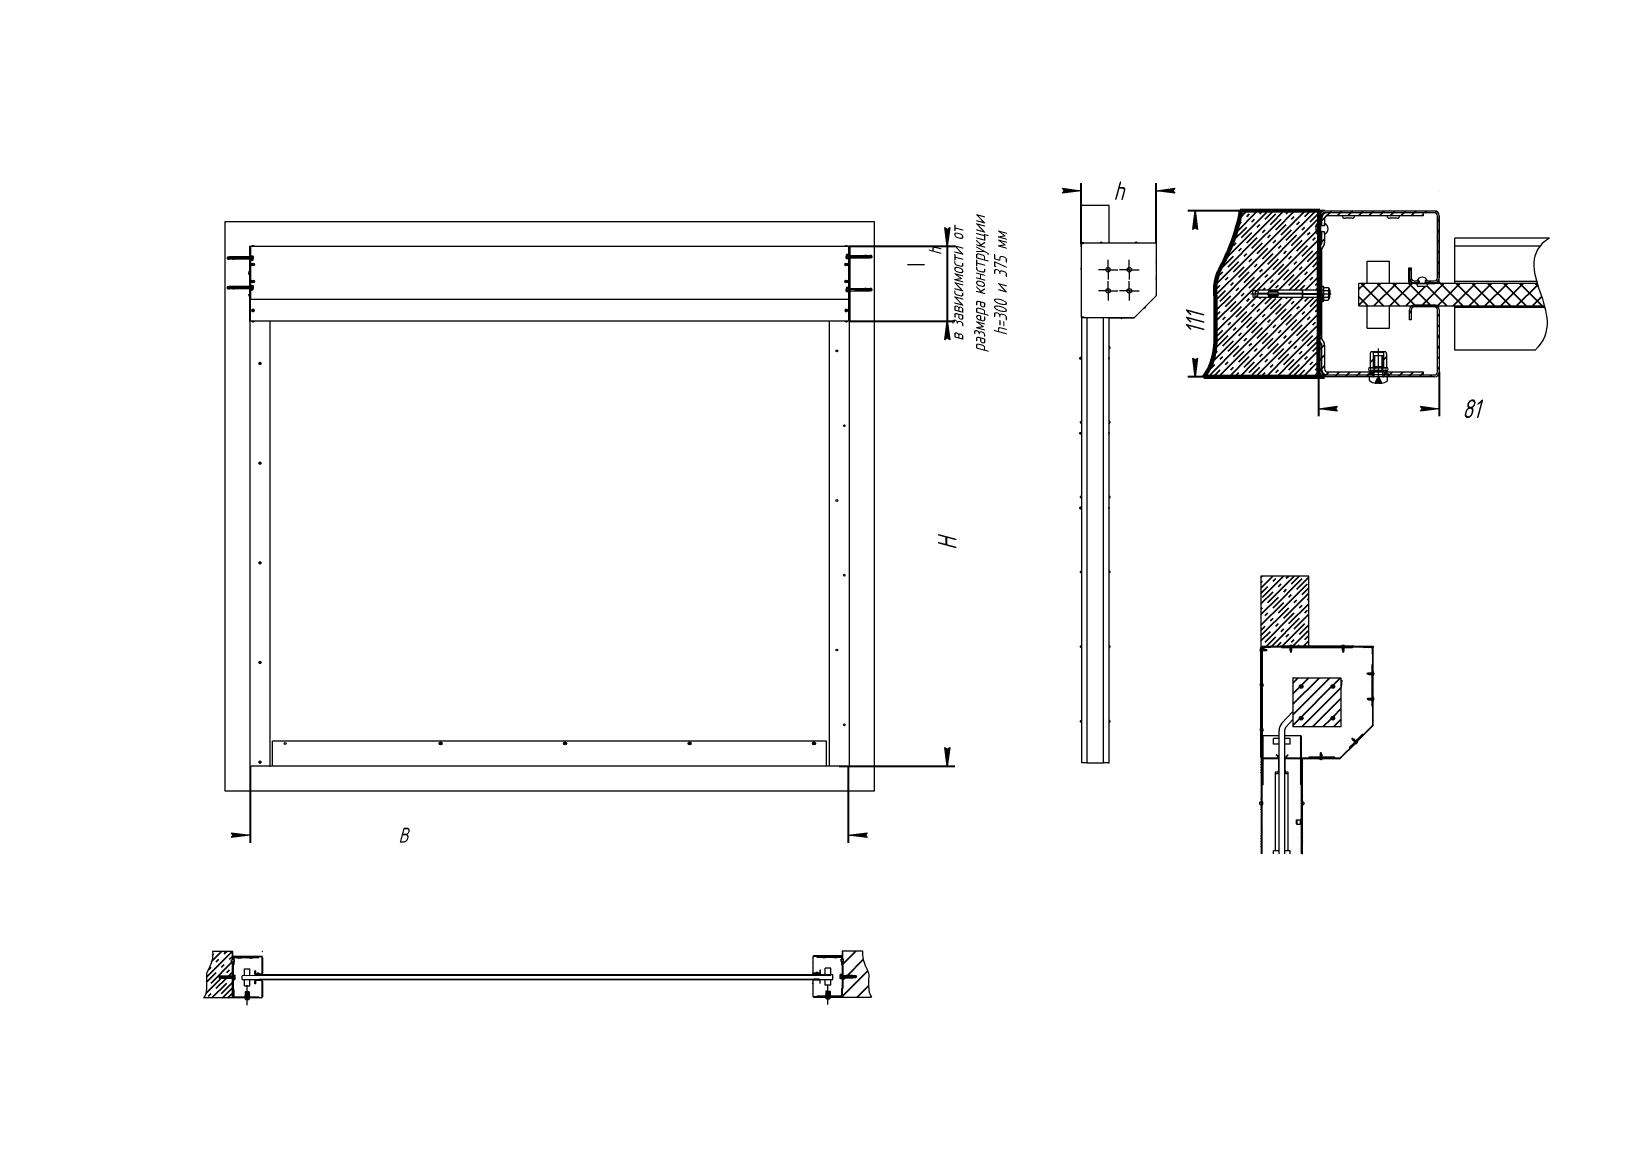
# Model space of a CAD drawing. Header units: millimetres. Extents: x 0 to 420, y 0 to 297.
import ezdxf

# ---------------------------------------------------------------- set-up
doc = ezdxf.new("R2010")
doc.units = ezdxf.units.MM
for name, pattern in [('K5LT_AXLED', [19.5, 15, -1.5, 1.5, -1.5]), ('K5LT_BASIC', [0]), ('K5LT_DASHED', [6, 4, -2]), ('K5LT_THIN', [0]), ('K5LT_THIN_INCLUDED_TO_HATCHING', [0])]:
    doc.linetypes.add(name, pattern=pattern)
doc.layers.add('Системный слой', color=7, linetype='Continuous')
doc.styles.add('KDIMTEXTSTYLE', font='GOST_AU.SHX', dxfattribs={"width": 0.96, "oblique": 15, "height": 5})
doc.dimstyles.new('KDIMSTYLE (0.07)', dxfattribs={"dimtxt": 5, "dimasz": 1, "dimexe": 2, "dimexo": 0, "dimgap": 1, "dimtad": 1, "dimlfac": 15, "dimtxsty": 'KDIMTEXTSTYLE', "dimsah": 1, "dimcen": 0, "dimdle": 1, "dimadec": 0, "dimazin": 0, "dimtfac": 0.667, "dimtmove": 0, "dimatfit": 3, "dimfxl": 1, "dimtvp": 1, "dimtolj": 1, "dimtzin": 0, "dimarcsym": 0})
doc.dimstyles.new('KDIMSTYLE (0.40)', dxfattribs={"dimtxt": 5, "dimasz": 1, "dimexe": 2, "dimexo": 0, "dimgap": 1, "dimtad": 1, "dimlfac": 2.5, "dimtxsty": 'KDIMTEXTSTYLE', "dimsah": 1, "dimcen": 0, "dimdle": 1, "dimadec": 0, "dimazin": 0, "dimtfac": 0.667, "dimtmove": 0, "dimatfit": 3, "dimfxl": 1, "dimtvp": 1, "dimtolj": 1, "dimtzin": 0, "dimarcsym": 0})
pattern_1 = [(45, (0, 0), (-1.414214, 1.414214), [])]
pattern_2 = [(45, (0, 0), (-1.414214, 1.414214), [11, -5]), (45, (9.1924, 9.1924), (-1.414214, 1.414214), [1, -15]), (45, (4.9497, 6.364), (-1.414214, 1.414214), [11, -5]), (45, (14.1421, 15.5563), (-1.414214, 1.414214), [1, -15])]
pattern_3 = [(45, (0, 0), (-0.3535534, 0.3535534), [])]

msp = doc.modelspace()

# ---------------------------------------------------------------- blocks, each defined once
blk = doc.blocks.new('KDIMARROW_01')
at = {"layer": 'Системный слой'}
blk.add_hatch(color=0, dxfattribs=at).paths.add_polyline_path([(0, 0), (-5, 0.66), (-4.5, 0), (-5, -0.66)])
at = {"layer": 'Системный слой', "color": 0, "linetype": 'K5LT_THIN', "lineweight": 18}
for p, q in [((-4.5, 0), (-5, 0.66)), ((-5, 0.66), (0, 0)), ((0, 0), (-5, -0.66)), ((-5, -0.66), (-4.5, 0)), ((0, 0), (-1, 0))]:
    blk.add_line(p, q, dxfattribs=at)
blk = doc.blocks.new('U4')
at = {"layer": 'Системный слой', "color": 7, "linetype": 'K5LT_THIN_INCLUDED_TO_HATCHING', "lineweight": 18}
for p, q in [((58.65, 236.37), (58.65, 237.05)), ((58.65, 237.05), (58.8, 237.05)), ((58.65, 236.37), (58.65, 235.69)), ((58.65, 235.69), (58.8, 235.69)), ((58.8, 237.05), (58.8, 236.37)), ((58.8, 236.66), (59.24, 236.66)), ((58.8, 235.69), (58.8, 236.37)), ((58.8, 236.08), (59.24, 236.08)), ((58.84, 235.79), (59.24, 235.79)), ((58.85, 236.95), (59.24, 236.95)), ((59.24, 236.95), (59.32, 236.82)), ((59.24, 235.79), (59.32, 235.92)), ((59.32, 236.82), (59.32, 236.37)), ((59.32, 235.92), (59.32, 236.37))]:
    blk.add_line(p, q, dxfattribs=at)
for centre, radius, start, end in [((58.48, 236.86), 0.376, 328.6883, 31.3117), ((57.99, 236.37), 0.858, 340.3471, 19.6529), ((58.48, 235.89), 0.376, 328.6883, 31.3117), ((59.16, 236.79), 0.157, 304.0185, 37.4223), ((58.71, 236.37), 0.603, 0, 28.5789), ((58.71, 236.37), 0.603, 331.4211, 0), ((59.16, 235.95), 0.157, 322.5777, 55.9815)]:
    blk.add_arc(centre, radius, start, end, dxfattribs=at)
blk = doc.blocks.new('U5')
at = {"layer": 'Системный слой', "color": 7, "linetype": 'K5LT_THIN_INCLUDED_TO_HATCHING', "lineweight": 18}
for p, q in [((58.65, 228.44), (58.65, 229.12)), ((58.65, 229.12), (58.8, 229.12)), ((58.65, 228.44), (58.65, 227.76)), ((58.65, 227.76), (58.8, 227.76)), ((58.8, 229.12), (58.8, 228.44)), ((58.8, 228.73), (59.24, 228.73)), ((58.8, 227.76), (58.8, 228.44)), ((58.8, 228.15), (59.24, 228.15)), ((58.84, 227.86), (59.24, 227.86)), ((58.85, 229.02), (59.24, 229.02)), ((59.24, 229.02), (59.32, 228.89)), ((59.24, 227.86), (59.32, 227.99)), ((59.32, 228.89), (59.32, 228.44)), ((59.32, 227.99), (59.32, 228.44))]:
    blk.add_line(p, q, dxfattribs=at)
for centre, radius, start, end in [((58.48, 228.92), 0.376, 328.6883, 31.3117), ((57.99, 228.44), 0.858, 340.3471, 19.6529), ((58.48, 227.95), 0.376, 328.6883, 31.3117), ((59.16, 228.86), 0.157, 304.0185, 37.4223), ((58.71, 228.44), 0.603, 0, 28.5789), ((58.71, 228.44), 0.603, 331.4211, 0), ((59.16, 228.02), 0.157, 322.5777, 55.9815)]:
    blk.add_arc(centre, radius, start, end, dxfattribs=at)
blk = doc.blocks.new('U6')
at = {"layer": 'Системный слой', "color": 7, "linetype": 'K5LT_THIN_INCLUDED_TO_HATCHING', "lineweight": 18}
for p, q in [((218.19, 237.32), (218.12, 237.19)), ((218.12, 237.19), (218.12, 236.74)), ((218.12, 236.29), (218.12, 236.74)), ((218.19, 236.16), (218.12, 236.29)), ((218.59, 237.32), (218.19, 237.32)), ((218.63, 237.03), (218.19, 237.03)), ((218.63, 236.45), (218.19, 236.45)), ((218.58, 236.16), (218.19, 236.16)), ((218.63, 237.42), (218.63, 236.74)), ((218.78, 237.42), (218.63, 237.42)), ((218.63, 236.06), (218.63, 236.74)), ((218.78, 236.06), (218.63, 236.06)), ((218.78, 236.74), (218.78, 237.42)), ((218.78, 236.74), (218.78, 236.06))]:
    blk.add_line(p, q, dxfattribs=at)
for centre, radius, start, end in [((218.28, 237.16), 0.157, 142.5777, 235.9815), ((218.72, 236.74), 0.603, 151.4211, 180), ((218.72, 236.74), 0.603, 180, 208.5789), ((218.28, 236.32), 0.157, 124.0185, 217.4223), ((218.96, 237.22), 0.376, 148.6883, 211.3117), ((219.44, 236.74), 0.858, 160.3471, 199.6529), ((218.96, 236.26), 0.376, 148.6883, 211.3117)]:
    blk.add_arc(centre, radius, start, end, dxfattribs=at)
blk = doc.blocks.new('U7')
at = {"layer": 'Системный слой', "color": 7, "linetype": 'K5LT_THIN_INCLUDED_TO_HATCHING', "lineweight": 18}
for p, q in [((218.19, 228.52), (218.12, 228.39)), ((218.12, 228.39), (218.12, 227.94)), ((218.12, 227.49), (218.12, 227.94)), ((218.19, 227.36), (218.12, 227.49)), ((218.59, 228.52), (218.19, 228.52)), ((218.63, 228.23), (218.19, 228.23)), ((218.63, 227.65), (218.19, 227.65)), ((218.58, 227.36), (218.19, 227.36)), ((218.63, 228.62), (218.63, 227.94)), ((218.78, 228.62), (218.63, 228.62)), ((218.63, 227.26), (218.63, 227.94)), ((218.78, 227.26), (218.63, 227.26)), ((218.78, 227.94), (218.78, 228.62)), ((218.78, 227.94), (218.78, 227.26))]:
    blk.add_line(p, q, dxfattribs=at)
for centre, radius, start, end in [((218.28, 228.36), 0.157, 142.5777, 235.9815), ((218.72, 227.94), 0.603, 151.4211, 180), ((218.72, 227.94), 0.603, 180, 208.5789), ((218.28, 227.52), 0.157, 124.0185, 217.4223), ((218.96, 228.42), 0.376, 148.6883, 211.3117), ((219.44, 227.94), 0.858, 160.3471, 199.6529), ((218.96, 227.46), 0.376, 148.6883, 211.3117)]:
    blk.add_arc(centre, radius, start, end, dxfattribs=at)
blk = doc.blocks.new('U13')
at = {"layer": 'Системный слой', "color": 30, "linetype": 'K5LT_AXLED', "lineweight": 18, "true_color": 0xff8000}
for q in [(285.58, 227.58), (288.18, 230.18), (288.18, 224.98), (290.78, 227.58)]:
    blk.add_line((288.18, 227.58), q, dxfattribs=at)
blk = doc.blocks.new('U14')
at = {"layer": 'Системный слой', "color": 30, "linetype": 'K5LT_AXLED', "lineweight": 18, "true_color": 0xff8000}
for q in [(291.25, 227.58), (293.85, 230.18), (293.85, 224.98), (296.45, 227.58)]:
    blk.add_line((293.85, 227.58), q, dxfattribs=at)
blk = doc.blocks.new('U15')
at = {"layer": 'Системный слой', "color": 30, "linetype": 'K5LT_AXLED', "lineweight": 18, "true_color": 0xff8000}
for q in [(293.85, 235.85), (291.25, 233.25), (293.85, 230.65), (296.45, 233.25)]:
    blk.add_line((293.85, 233.25), q, dxfattribs=at)
blk = doc.blocks.new('U16')
at = {"layer": 'Системный слой', "color": 30, "linetype": 'K5LT_AXLED', "lineweight": 18, "true_color": 0xff8000}
for q in [(288.18, 235.85), (285.58, 233.25), (288.18, 230.65), (290.78, 233.25)]:
    blk.add_line((288.18, 233.25), q, dxfattribs=at)
blk = doc.blocks.new('U17')
at = {"layer": 'Системный слой', "color": 7, "linetype": 'K5LT_THIN_INCLUDED_TO_HATCHING', "lineweight": 18}
for p, q in [((345.31, 226.79), (345.31, 228.83)), ((345.31, 228.83), (345.76, 228.83)), ((345.76, 228.83), (345.76, 226.79)), ((345.76, 227.66), (347.09, 227.66)), ((345.91, 228.53), (347.09, 228.53)), ((347.09, 228.53), (347.31, 228.14)), ((347.31, 228.14), (347.31, 226.79)), ((345.31, 226.79), (345.31, 224.75)), ((345.31, 224.75), (345.76, 224.75)), ((345.76, 224.75), (345.76, 226.79)), ((345.76, 225.93), (347.09, 225.93)), ((345.89, 225.06), (347.09, 225.06)), ((347.09, 225.06), (347.31, 225.44)), ((347.31, 225.44), (347.31, 226.79))]:
    blk.add_line(p, q, dxfattribs=at)
for centre, radius, start, end in [((344.8, 228.25), 1.13, 328.6883, 31.3117), ((343.34, 226.79), 2.58, 340.3471, 19.6529), ((346.83, 228.05), 0.47, 304.0185, 37.4223), ((345.5, 226.79), 1.81, 0, 28.5789), ((344.8, 225.34), 1.13, 328.6883, 31.3117), ((345.5, 226.79), 1.81, 331.4211, 0), ((346.83, 225.54), 0.47, 322.5777, 55.9815)]:
    blk.add_arc(centre, radius, start, end, dxfattribs=at)
blk = doc.blocks.new('U20')
at = {"layer": 'Системный слой', "color": 7, "linetype": 'K5LT_THIN', "lineweight": 18}
for p, q in [((341.9, 151.27), (329.1, 151.27)), ((329.1, 151.27), (329.1, 132.48)), ((341.9, 132.48), (341.9, 151.27)), ((329.1, 132.48), (341.9, 132.48))]:
    blk.add_line(p, q, dxfattribs=at)

# ---------------------------------------------------------------- dimensions: what is measured, and where the dimension line sits
at = {"layer": 'Системный слой', "color": 7}
msp.add_linear_dim(base=(245.126, 219.49413), p1=(218.7835, 239.51413), p2=(218.7835, 219.49413), angle=90, text='\\H5.0;\\W0.965;\\Q15;\\H5.0;\\W0.965;\\Q15;\\Q15;\\H3.50;          \\Q15;h\\Q15;\\H5.00;\\X\\H5.0;\\W0.965;\\Q15;\\Q15;\\H3.50;в зависимости от \\Q15;\\H5.00;\\X\\H5.0;\\W0.965;\\Q15;\\Q15;\\H3.50;размера конструкции \\Q15;\\H5.00;\\X\\H5.0;\\W0.965;\\Q15;\\Q15;\\H3.50;h=300 и 375 мм\\Q15;\\H5.00;', dimstyle='KDIMSTYLE (0.07)', override={"dimexo": 0, "dimblk1": 'KDIMARROW_01', "dimblk2": 'KDIMARROW_01', "dimse1": 0, "dimse2": 0, "dimclrt": 7, "dimtolj": 1}, dxfattribs=at).render()
for base, p1, p2, location, text, dimstyle in [((281.0133, 254.37724), (301.0133, 240.41543), (281.0133, 240.1821), (291.0133, 254.37724), '\\H5.0;\\W0.965;\\Q15;\\H5.0;\\W0.965;\\Q15;\\Q15;h', 'KDIMSTYLE (0.07)'), ((376.83038, 196.04699), (344.51038, 214.83482), (376.83038, 205.89236), (385.38622, 196.04699), '\\H5.0;\\W0.965;\\Q15;\\H5.0;\\W0.965;\\Q15;\\Q15;81\\Q15;\\H15.00;', 'KDIMSTYLE (0.40)'), ((58.51684, 81.96987), (218.65017, 100.44747), (58.51684, 100.44747), (99.51684, 81.96987), '\\H5.0;\\W0.965;\\Q15;\\H5.0;\\W0.965;\\Q15;\\Q15;\\H4.00;В\\Q15;\\H5.00;', 'KDIMSTYLE (0.07)')]:
    msp.add_linear_dim(base=base, p1=p1, p2=p2, location=location, text=text, dimstyle=dimstyle, override={"dimexo": 0, "dimblk1": 'KDIMARROW_01', "dimblk2": 'KDIMARROW_01', "dimse1": 0, "dimse2": 0, "dimclrt": 7, "dimtolj": 1}, dxfattribs=at).render()
for base, p1, p2, location, text, dimstyle in [((311.48326, 248.97724), (346.11038, 204.61236), (346.11038, 248.97724), (311.48326, 218.97724), '\\H5.0;\\W0.965;\\Q15;\\H5.0;\\W0.965;\\Q15;\\Q15;111\\Q15;\\H15.00;', 'KDIMSTYLE (0.40)'), ((245.126, 219.49413), (216.19684, 100.44747), (218.7835, 219.49413), (245.126, 159.9708), '\\H5.0;\\W0.965;\\Q15;\\H5.0;\\W0.965;\\Q15;\\Q15;Н', 'KDIMSTYLE (0.07)')]:
    msp.add_linear_dim(base=base, p1=p1, p2=p2, angle=90, location=location, text=text, dimstyle=dimstyle, override={"dimexo": 0, "dimblk1": 'KDIMARROW_01', "dimblk2": 'KDIMARROW_01', "dimse1": 0, "dimse2": 0, "dimclrt": 7, "dimtolj": 1}, dxfattribs=at).render()

# ---------------------------------------------------------------- hatches: boundary and pattern name
at = {"layer": 'Системный слой'}
h = msp.add_hatch(dxfattribs=at)
h.set_pattern_fill('Бетон', angle=45, style=0, pattern_type=0)
h.set_pattern_definition(pattern_2)
h.paths.add_polyline_path([(328.29294, 227.7548), (340.25438, 227.7548), (340.25438, 227.6748), (340.29928, 227.6748), (340.29928, 227.7548), (344.57303, 227.7548), (344.63038, 249.09611), (323.521, 248.97738), (323.61306, 248.64936), (323.50584, 247.71698), (323.16026, 246.13283), (322.50771, 243.81269), (321.40562, 240.58714), (320.58951, 238.53369), (319.86371, 236.89399), (319.62827, 236.39633), (319.51312, 236.15852), (319.28026, 235.68559), (319.08205, 235.288), (318.9292, 234.98234), (318.76392, 234.65092), (318.54895, 234.21523), (318.25161, 233.59553), (317.84432, 232.6844), (317.3368, 231.31744), (317.00599, 229.97578), (316.98602, 229.8567), (316.95049, 229.6176), (316.89579, 229.13597), (316.84199, 228.161), (316.85071, 226.89759), (316.87423, 226.26173), (316.88819, 225.94318), (316.89542, 225.78362), (316.89907, 225.70332), (316.90704, 225.52727), (316.9141, 225.36857), (316.92427, 225.13076), (316.93795, 224.77448), (316.94373, 224.59888), (316.94682, 224.49433), (316.95222, 224.28538), (316.96017, 223.86807), (316.96654, 223.03546), (316.96323, 222.11995), (316.95926, 221.66237), (316.95702, 221.43299), (316.95414, 221.14547), (316.95102, 220.81959), (316.94855, 220.52658), (316.94587, 220.08723), (316.94505, 219.57771), (316.94553, 219.3716), (316.94764, 218.95917), (316.95254, 218.35504), (316.95538, 218.05183), (316.95931, 217.62497), (316.96231, 217.24766), (316.96513, 216.68238), (316.96295, 215.83558), (316.93664, 214.56881), (316.81604, 212.68061), (316.3538, 209.89036), (315.22345, 206.8022), (313.84155, 204.61236), (344.51084, 204.61236), (344.56787, 225.8348), (340.29928, 225.8348), (340.29928, 225.9148), (340.25438, 225.9148), (340.25438, 225.8348), (328.29294, 225.8348), (328.29294, 226.7948)])
h.paths.add_polyline_path([(327.53266, 227.7548), (327.21266, 227.7548), (326.98639, 227.66107), (326.89266, 227.4348), (326.89266, 226.7948), (326.89266, 226.1548), (326.98639, 225.92852), (327.21266, 225.8348), (327.53266, 225.8348), (327.53266, 226.7948)])
h = msp.add_hatch(dxfattribs=at)
h.set_pattern_fill('Металл', angle=45, style=0, pattern_type=0)
h.set_pattern_definition(pattern_1)
h.paths.add_polyline_path([(346.91038, 248.49724), (345.96114, 248.18524), (345.38211, 247.37092), (345.31038, 246.89724), (346.11038, 246.89724), (346.3447, 247.46292), (346.91038, 247.69724)])
h.paths.add_polyline_path([(345.31038, 206.69236), (345.62238, 205.74312), (346.4367, 205.16408), (346.91038, 205.09236), (346.91038, 205.89236), (346.3447, 206.12667), (346.11038, 206.69236)])
h.paths.add_polyline_path([(362.11038, 205.89236), (362.11038, 205.09236), (372.51038, 205.09236), (372.51038, 205.89236)])
h.paths.add_polyline_path([(346.11038, 213.09549), (345.96837, 213.62549), (345.27555, 213.22549), (345.31038, 213.09549)])
h.paths.add_polyline_path([(346.91038, 205.09236), (358.91038, 205.09236), (358.91038, 205.89236), (346.91038, 205.89236)])
h.paths.add_polyline_path([(345.31038, 213.09549), (345.31038, 206.69236), (346.11038, 206.69236), (346.11038, 213.09549)])
h.paths.add_polyline_path([(344.51038, 214.83482), (344.6524, 214.30482), (345.34522, 214.70482), (345.31038, 214.83482)])
h.paths.add_polyline_path([(344.6524, 239.28477), (344.51038, 238.75477), (345.31038, 238.75477), (345.34522, 238.88477)])
h.paths.add_polyline_path([(344.6524, 214.30482), (345.27555, 213.22549), (345.96837, 213.62549), (345.34522, 214.70482)])
h.paths.add_polyline_path([(345.96837, 239.96411), (346.11038, 240.49411), (345.31038, 240.49411), (345.27555, 240.36411)])
h.paths.add_polyline_path([(344.51038, 238.75477), (344.51038, 214.83482), (345.31038, 214.83482), (345.31038, 238.75477)])
h.paths.add_polyline_path([(346.91038, 247.69724), (372.51038, 247.69724), (372.51038, 248.49724), (346.91038, 248.49724)])
h.paths.add_polyline_path([(345.31038, 246.89724), (345.31038, 245.01724), (346.11038, 245.01724), (346.11038, 246.89724)])
h.paths.add_polyline_path([(345.27555, 240.36411), (344.6524, 239.28477), (345.34522, 238.88477), (345.96837, 239.96411)])
h.paths.add_polyline_path([(346.11038, 240.49411), (346.11038, 243.33724), (345.31038, 243.33724), (345.31038, 240.49411)])
h = msp.add_hatch(dxfattribs=at)
h.set_pattern_fill('Металл', angle=45, style=0, pattern_type=0)
h.set_pattern_definition(pattern_1)
h.paths.add_polyline_path([(346.11038, 248.97724), (345.27522, 248.66724), (344.84459, 247.88739), (344.83038, 247.69724), (345.31038, 247.69724), (345.5447, 248.26292), (346.11038, 248.49724)])
h.paths.add_polyline_path([(368.83038, 231.05724), (369.14038, 230.22207), (369.92023, 229.79144), (370.11038, 229.77724), (370.11038, 230.25724), (369.5447, 230.49155), (369.31038, 231.05724)])
h.paths.add_polyline_path([(344.83038, 240.17724), (345.31038, 240.17724), (345.31038, 243.33724), (344.83038, 243.33724)])
h.paths.add_polyline_path([(376.83038, 247.69724), (376.52038, 248.5324), (375.74054, 248.96303), (375.55038, 248.97724), (375.55038, 248.49724), (376.11607, 248.26292), (376.35038, 247.69724)])
h.paths.add_polyline_path([(344.83038, 247.69724), (344.83038, 245.01724), (345.31038, 245.01724), (345.31038, 247.69724)])
h.paths.add_polyline_path([(375.55038, 229.77724), (376.38555, 230.08724), (376.81618, 230.86708), (376.83038, 231.05724), (376.35038, 231.05724), (376.11607, 230.49155), (375.55038, 230.25724)])
h.paths.add_polyline_path([(375.55038, 248.97724), (346.11038, 248.97724), (346.11038, 248.49724), (375.55038, 248.49724)])
h.paths.add_polyline_path([(369.31038, 231.05724), (369.31038, 233.77724), (368.83038, 233.77724), (368.83038, 231.05724)])
h.paths.add_polyline_path([(370.11038, 229.77724), (371.39038, 229.77724), (371.39038, 230.25724), (370.11038, 230.25724)])
h.paths.add_polyline_path([(375.55038, 230.25724), (373.07038, 230.25724), (373.07038, 229.77724), (375.55038, 229.77724)])
h.paths.add_polyline_path([(376.83038, 231.05724), (376.83038, 247.69724), (376.35038, 247.69724), (376.35038, 231.05724)])
h = msp.add_hatch(dxfattribs=at)
h.set_pattern_fill('Неметалл', angle=45, style=0, pattern_type=0)
h.set_pattern_definition([(45, (0, 0), (-2.12132, 2.12132), []), (135, (0, 0), (-2.12132, -2.12132), [])])
h.paths.add_polyline_path([(403.04501, 229.57724), (376.63038, 229.57724), (375.68087, 229.57724), (373.73038, 229.57724), (373.59546, 229.07371), (373.40909, 228.83083), (373.20909, 228.77724), (371.25167, 228.77724), (370.96883, 228.8944), (370.8653, 229.07371), (370.73038, 229.57724), (355.28087, 229.57724), (355.28087, 223.57724), (369.37104, 223.57724), (370.11038, 223.81236), (375.55038, 223.81236), (376.28972, 223.57724), (404.95922, 223.57724), (404.43788, 225.32278), (404.14889, 226.20923), (403.98999, 226.68611), (403.88566, 226.99735), (403.78874, 227.28614), (403.67067, 227.63853), (403.50889, 228.12484), (403.27954, 228.82812)])
h = msp.add_hatch(dxfattribs=at)
h.set_pattern_fill('Металл', angle=45, style=0, pattern_type=0)
h.set_pattern_definition(pattern_1)
h.paths.add_polyline_path([(344.83038, 205.89236), (345.14038, 205.05719), (345.92023, 204.62656), (346.11038, 204.61236), (346.11038, 205.09236), (345.5447, 205.32667), (345.31038, 205.89236)])
h.paths.add_polyline_path([(370.11038, 223.81236), (369.27522, 223.50236), (368.84459, 222.72251), (368.83038, 222.53236), (369.31038, 222.53236), (369.5447, 223.09804), (370.11038, 223.33236)])
h.paths.add_polyline_path([(376.83038, 222.53236), (376.52038, 223.36752), (375.74054, 223.79815), (375.55038, 223.81236), (375.55038, 223.33236), (376.11607, 223.09804), (376.35038, 222.53236)])
h.paths.add_polyline_path([(368.83038, 222.53236), (368.83038, 219.81236), (369.31038, 219.81236), (369.31038, 222.53236)])
h.paths.add_polyline_path([(375.55038, 204.61236), (376.38555, 204.92236), (376.81618, 205.7022), (376.83038, 205.89236), (376.35038, 205.89236), (376.11607, 205.32667), (375.55038, 205.09236)])
h.paths.add_polyline_path([(375.55038, 223.81236), (370.11038, 223.81236), (370.11038, 223.33236), (375.55038, 223.33236)])
h.paths.add_polyline_path([(375.55038, 205.09236), (362.11038, 205.09236), (362.11038, 204.61236), (375.55038, 204.61236)])
h.paths.add_polyline_path([(376.83038, 205.89236), (376.83038, 222.53236), (376.35038, 222.53236), (376.35038, 205.89236)])
h.paths.add_polyline_path([(345.31038, 205.89236), (345.31038, 213.41236), (344.83038, 213.41236), (344.83038, 205.89236)])
h.paths.add_polyline_path([(346.11038, 204.61236), (358.91038, 204.61236), (358.91038, 205.09236), (346.11038, 205.09236)])
h = msp.add_hatch(dxfattribs=at)
h.set_pattern_fill('Металл', angle=45, style=0, pattern_type=0)
h.set_pattern_definition(pattern_1)
h.paths.add_polyline_path([(362.71038, 206.17157), (363.03283, 206.31312), (363.16075, 206.64121), (363.01921, 206.96365), (362.71038, 207.09157), (362.71038, 210.76964), (362.55637, 211.29157), (362.00977, 211.29157), (361.87038, 211.07223), (361.87038, 207.29157), (362.07038, 207.09157), (362.41038, 207.09157), (362.41038, 206.92219), (362.60583, 206.80024), (362.6578, 206.57581), (362.53585, 206.38036), (362.41038, 206.32839), (362.41038, 205.09236), (363.31038, 205.09236), (363.31038, 205.33157), (362.75856, 205.33157), (362.71598, 205.37557), (362.71038, 205.40497)])
h.paths.add_polyline_path([(359.011, 211.29157), (358.46439, 211.29157), (358.31038, 210.76964), (358.31038, 207.09157), (357.98793, 206.95003), (357.86002, 206.62194), (358.00156, 206.29949), (358.31038, 206.17157), (358.31038, 205.40497), (358.28695, 205.3484), (358.2622, 205.33157), (357.71038, 205.33157), (357.71038, 205.09236), (358.61038, 205.09236), (358.61038, 206.32839), (358.41494, 206.45034), (358.36296, 206.67477), (358.48491, 206.87022), (358.61038, 206.92219), (358.61038, 207.09157), (358.95038, 207.09157), (359.15038, 207.29157), (359.15038, 211.07223)])
h = msp.add_hatch(dxfattribs=at)
h.set_pattern_fill('Бетон', angle=45, style=0, pattern_type=0)
h.set_pattern_definition(pattern_2)
h.paths.add_polyline_path([(341.89533, 132.48413), (341.89533, 151.26747), (329.09572, 151.26747), (329.09572, 132.48413)])
h = msp.add_hatch(dxfattribs=at)
h.set_pattern_fill('Металл', angle=45, style=0, pattern_type=0)
h.set_pattern_definition(pattern_3)
h.paths.add_polyline_path([(329.09572, 132.16413), (329.21572, 132.16413), (329.2743, 132.30555), (329.41572, 132.36413), (329.41572, 132.48413), (329.20693, 132.40663), (329.09927, 132.21167)])
h.paths.add_polyline_path([(329.21572, 102.80413), (329.09572, 102.80413), (329.17322, 102.59534), (329.36818, 102.48768), (329.41572, 102.48413), (329.41572, 102.60413), (329.2743, 102.66271)])
h.paths.add_polyline_path([(329.41572, 132.48413), (329.41572, 132.36413), (331.09572, 132.36413), (331.09572, 132.48413)])
h.paths.add_polyline_path([(329.09572, 102.80413), (329.21572, 102.80413), (329.21572, 132.16413), (329.09572, 132.16413)])
h = msp.add_hatch(dxfattribs=at)
h.set_pattern_fill('Металл', angle=45, style=0, pattern_type=0)
h.set_pattern_definition(pattern_3)
h.paths.add_polyline_path([(329.49572, 102.81413), (329.49572, 132.21413), (329.09572, 132.21413), (329.09572, 102.81413)])
h = msp.add_hatch(dxfattribs=at)
h.set_pattern_fill('Металл', angle=45, style=0, pattern_type=0)
h.set_pattern_definition(pattern_3)
h.paths.add_polyline_path([(334.20614, 132.51356), (334.21333, 132.39377), (334.22531, 132.39413), (334.22531, 132.51413)])
h.paths.add_polyline_path([(358.65572, 132.36413), (358.65572, 132.24413), (358.79714, 132.18555), (358.85572, 132.04413), (358.97572, 132.04413), (358.89822, 132.25292), (358.70326, 132.36058)])
h.paths.add_polyline_path([(350.88572, 132.51413), (337.30572, 132.51413), (337.30572, 132.39413), (350.88572, 132.39413)])
h.paths.add_polyline_path([(356.48171, 132.24413), (356.48171, 132.36413), (356.46973, 132.36449), (356.46255, 132.24471)])
h.paths.add_polyline_path([(358.97572, 132.04413), (358.85572, 132.04413), (358.85572, 130.36413), (358.97572, 130.36413)])
h.paths.add_polyline_path([(356.48171, 132.36413), (356.48171, 132.24413), (358.65572, 132.24413), (358.65572, 132.36413)])
h.paths.add_polyline_path([(353.96613, 132.51413), (353.96613, 132.39413), (353.9781, 132.39377), (353.98529, 132.51356)])
h.paths.add_polyline_path([(353.96613, 132.39413), (353.96613, 132.51413), (351.30572, 132.51413), (351.30572, 132.39413)])
h.paths.add_polyline_path([(353.98529, 132.51356), (353.9781, 132.39377), (356.46255, 132.24471), (356.46973, 132.36449)])
h.paths.add_polyline_path([(331.72889, 132.24471), (331.7217, 132.36449), (331.70972, 132.36413), (331.70972, 132.24413)])
h.paths.add_polyline_path([(334.22531, 132.51413), (334.22531, 132.39413), (336.88572, 132.39413), (336.88572, 132.51413)])
h.paths.add_polyline_path([(331.7217, 132.36449), (331.72889, 132.24471), (334.21333, 132.39377), (334.20614, 132.51356)])
h.paths.add_polyline_path([(331.70972, 132.24413), (331.70972, 132.36413), (329.53572, 132.36413), (329.51572, 132.36351), (329.51572, 132.24313), (329.53572, 132.24413)])
h = msp.add_hatch(dxfattribs=at)
h.set_pattern_fill('Металл', angle=45, style=0, pattern_type=0)
h.set_pattern_definition(pattern_3)
h.paths.add_polyline_path([(334.59572, 132.16413), (336.88572, 132.16413), (336.88572, 132.36413), (334.59572, 132.36413)])
h.paths.add_polyline_path([(337.30572, 132.16413), (350.88572, 132.16413), (350.88572, 132.36413), (337.30572, 132.36413)])
h.paths.add_polyline_path([(351.30572, 132.16413), (353.59572, 132.16413), (353.59572, 132.36413), (351.30572, 132.36413)])
h = msp.add_hatch(dxfattribs=at)
h.set_pattern_fill('Металл', angle=45, style=0, pattern_type=0)
h.set_pattern_definition(pattern_3)
h.paths.add_polyline_path([(337.46572, 132.61117), (337.215, 132.75037), (337.17136, 132.75864), (337.17136, 132.61413), (337.02008, 132.61413), (337.02008, 132.75864), (336.75848, 132.64118), (336.72572, 132.61117), (336.54572, 132.56413), (336.54572, 132.51413), (336.88572, 132.51413), (336.88572, 131.36413), (336.99793, 131.36413), (336.99793, 130.97165), (337.09572, 130.91413), (337.1935, 130.97165), (337.1935, 131.36413), (337.30572, 131.36413), (337.30572, 132.51413), (337.64572, 132.51413), (337.64572, 132.56413)])
h = msp.add_hatch(dxfattribs=at)
h.set_pattern_fill('Металл', angle=45, style=0, pattern_type=0)
h.set_pattern_definition(pattern_3)
h.paths.add_polyline_path([(350.38944, 102.57786), (350.30459, 102.66271), (350.16317, 102.60413), (350.16317, 102.48413), (350.37196, 102.56163)])
h.paths.add_polyline_path([(344.96317, 102.60413), (340.08106, 102.60413), (340.08106, 102.48413), (344.96317, 102.48413)])
h.paths.add_polyline_path([(359.09572, 111.41668), (358.97572, 111.41668), (358.91714, 111.27526), (359.00199, 111.19041), (359.09483, 111.39284)])
h.paths.add_polyline_path([(358.77572, 132.48413), (358.77572, 132.36413), (358.91714, 132.30555), (358.97572, 132.16413), (359.09572, 132.16413), (359.01822, 132.37292), (358.82326, 132.48058)])
h.paths.add_polyline_path([(358.97572, 124.96413), (358.97572, 118.61668), (359.09572, 118.61668), (359.09572, 124.96413)])
h.paths.add_polyline_path([(358.77572, 132.36413), (358.77572, 132.48413), (357.09572, 132.48413), (357.09572, 132.36413)])
h.paths.add_polyline_path([(359.09572, 132.16413), (358.97572, 132.16413), (358.97572, 125.36413), (359.09572, 125.36413)])
h.paths.add_polyline_path([(358.97572, 111.41668), (359.09572, 111.41668), (359.09572, 118.21668), (358.97572, 118.21668)])
h.paths.add_polyline_path([(359.00199, 111.19041), (358.91714, 111.27526), (354.64059, 106.99871), (354.72544, 106.91386)])
h.paths.add_polyline_path([(350.30459, 102.66271), (350.38944, 102.57786), (354.4426, 106.63101), (354.35775, 106.71587)])
h.paths.add_polyline_path([(350.16317, 102.48413), (350.16317, 102.60413), (345.36317, 102.60413), (345.36317, 102.48413)])
h = msp.add_hatch(dxfattribs=at)
h.set_pattern_fill('Металл', angle=45, style=0, pattern_type=0)
h.set_pattern_definition(pattern_3)
h.paths.add_polyline_path([(351.46572, 132.61117), (351.215, 132.75037), (351.17136, 132.75864), (351.17136, 132.61413), (351.02008, 132.61413), (351.02008, 132.75864), (350.75848, 132.64118), (350.72572, 132.61117), (350.54572, 132.56413), (350.54572, 132.51413), (350.88572, 132.51413), (350.88572, 131.36413), (350.99793, 131.36413), (350.99793, 130.97165), (351.09572, 130.91413), (351.1935, 130.97165), (351.1935, 131.36413), (351.30572, 131.36413), (351.30572, 132.51413), (351.64572, 132.51413), (351.64572, 132.56413)])
h = msp.add_hatch(dxfattribs=at)
h.set_pattern_fill('Металл', angle=45, style=0, pattern_type=0)
h.set_pattern_definition(pattern_3)
h.paths.add_polyline_path([(358.74572, 127.51413), (358.74572, 125.36413), (358.94572, 125.36413), (358.94572, 127.51413)])
h.paths.add_polyline_path([(358.74572, 124.96413), (358.74572, 118.61668), (358.94572, 118.61668), (358.94572, 124.96413)])
h.paths.add_polyline_path([(358.74572, 118.21668), (358.74572, 116.51413), (358.94572, 116.51413), (358.94572, 118.21668)])
h = msp.add_hatch(dxfattribs=at)
h.set_pattern_fill('Металл', angle=45, style=0, pattern_type=0)
h.set_pattern_definition(pattern_1)
h.paths.add_polyline_path([(337.59572, 111.01413), (350.59572, 111.01413), (350.59572, 124.01413), (337.59572, 124.01413)])
h.paths.add_polyline_path([(347.84572, 121.76413), (347.92412, 122.03293), (348.13473, 122.21744), (348.41151, 122.25978), (348.66766, 122.1467), (348.82284, 121.91364), (348.8284, 121.63369), (348.68259, 121.39465), (348.43114, 121.27148), (348.1529, 121.30281), (347.93512, 121.4788), (347.84611, 121.74428)])
h.paths.add_polyline_path([(339.34572, 121.76413), (339.42412, 122.03293), (339.63473, 122.21744), (339.91151, 122.25978), (340.16766, 122.1467), (340.32284, 121.91364), (340.3284, 121.63369), (340.18259, 121.39465), (339.93114, 121.27148), (339.6529, 121.30281), (339.43512, 121.4788), (339.34611, 121.74428)])
h.paths.add_polyline_path([(339.34572, 113.26413), (339.42412, 113.53293), (339.63473, 113.71744), (339.91151, 113.75978), (340.16766, 113.6467), (340.32284, 113.41364), (340.3284, 113.13369), (340.18259, 112.89465), (339.93114, 112.77148), (339.6529, 112.80281), (339.43512, 112.9788), (339.34611, 113.24428)])
h.paths.add_polyline_path([(347.84572, 113.26413), (347.92412, 113.53293), (348.13473, 113.71744), (348.41151, 113.75978), (348.66766, 113.6467), (348.82284, 113.41364), (348.8284, 113.13369), (348.68259, 112.89465), (348.43114, 112.77148), (348.1529, 112.80281), (347.93512, 112.9788), (347.84611, 113.24428)])
h = msp.add_hatch(dxfattribs=at)
h.set_pattern_fill('Металл', angle=45, style=0, pattern_type=0)
h.set_pattern_definition(pattern_3)
h.paths.add_polyline_path([(339.68338, 122.12971), (339.49815, 121.96211), (339.44847, 121.7173), (339.55371, 121.49076), (339.77284, 121.37083), (340.02039, 121.40428), (340.19982, 121.57808), (340.24114, 121.82444), (340.12826, 122.04728), (339.90518, 122.15969)])
h = msp.add_hatch(dxfattribs=at)
h.set_pattern_fill('Металл', angle=45, style=0, pattern_type=0)
h.set_pattern_definition(pattern_3)
h.paths.add_polyline_path([(348.18338, 122.12971), (347.99815, 121.96211), (347.94847, 121.7173), (348.05371, 121.49076), (348.27284, 121.37083), (348.52039, 121.40428), (348.69982, 121.57808), (348.74114, 121.82444), (348.62826, 122.04728), (348.40518, 122.15969)])
h = msp.add_hatch(dxfattribs=at)
h.set_pattern_fill('Металл', angle=45, style=0, pattern_type=0)
h.set_pattern_definition(pattern_3)
h.paths.add_polyline_path([(359.19275, 124.79668), (359.33196, 125.04739), (359.33666, 125.06966), (359.19572, 125.06966), (359.19572, 125.2637), (359.33666, 125.2637), (359.20847, 125.52022), (359.19275, 125.53668), (359.14572, 125.71668), (359.09572, 125.71668), (359.09572, 125.37668), (357.94572, 125.37668), (357.94572, 125.28523), (357.82933, 125.28523), (357.49572, 125.16668), (357.82933, 125.04813), (357.94572, 125.04813), (357.94572, 124.95668), (359.09572, 124.95668), (359.09572, 124.61668), (359.14572, 124.61668)])
h = msp.add_hatch(dxfattribs=at)
h.set_pattern_fill('Металл', angle=45, style=0, pattern_type=0)
h.set_pattern_definition(pattern_3)
h.paths.add_polyline_path([(359.19275, 118.04668), (359.33196, 118.29739), (359.33666, 118.31966), (359.19572, 118.31966), (359.19572, 118.5137), (359.33666, 118.5137), (359.20847, 118.77022), (359.19275, 118.78668), (359.14572, 118.96668), (359.09572, 118.96668), (359.09572, 118.62668), (357.94572, 118.62668), (357.94572, 118.53523), (357.82933, 118.53523), (357.49572, 118.41668), (357.82933, 118.29813), (357.94572, 118.29813), (357.94572, 118.20668), (359.09572, 118.20668), (359.09572, 117.86668), (359.14572, 117.86668)])
h = msp.add_hatch(dxfattribs=at)
h.set_pattern_fill('Металл', angle=45, style=0, pattern_type=0)
h.set_pattern_definition(pattern_3)
h.paths.add_polyline_path([(339.68338, 113.62971), (339.49815, 113.46211), (339.44847, 113.2173), (339.55371, 112.99076), (339.77284, 112.87083), (340.02039, 112.90428), (340.19982, 113.07808), (340.24114, 113.32444), (340.12826, 113.54728), (339.90518, 113.65969)])
h = msp.add_hatch(dxfattribs=at)
h.set_pattern_fill('Металл', angle=45, style=0, pattern_type=0)
h.set_pattern_definition(pattern_3)
h.paths.add_polyline_path([(348.18338, 113.62971), (347.99815, 113.46211), (347.94847, 113.2173), (348.05371, 112.99076), (348.27284, 112.87083), (348.52039, 112.90428), (348.69982, 113.07808), (348.74114, 113.32444), (348.62826, 113.54728), (348.40518, 113.65969)])
h = msp.add_hatch(dxfattribs=at)
h.set_pattern_fill('Металл', angle=45, style=0, pattern_type=0)
h.set_pattern_definition(pattern_3)
h.paths.add_polyline_path([(339.89533, 95.51413), (339.89533, 108.06413), (339.69533, 108.06413), (339.69533, 95.51413)])
h.paths.add_polyline_path([(329.49572, 108.06413), (329.49572, 95.51413), (329.69572, 95.51413), (329.69572, 108.06413)])
h = msp.add_hatch(dxfattribs=at)
h.set_pattern_fill('Металл', angle=45, style=0, pattern_type=0)
h.set_pattern_definition(pattern_3)
h.paths.add_polyline_path([(354.391, 106.44219), (354.66672, 106.52104), (354.69603, 106.54064), (354.59484, 106.64183), (354.71462, 106.76162), (354.81582, 106.66042), (354.91303, 106.93021), (354.91426, 106.96545), (355.00828, 107.12599), (354.97293, 107.16134), (354.73251, 106.92093), (353.91934, 107.7341), (353.84706, 107.66182), (353.57369, 107.93519), (353.45265, 107.90381), (353.42127, 107.78277), (353.69464, 107.5094), (353.62235, 107.43712), (354.43553, 106.62394), (354.19511, 106.38353), (354.23047, 106.34817)])
h = msp.add_hatch(dxfattribs=at)
h.set_pattern_fill('Металл', angle=45, style=0, pattern_type=0)
h.set_pattern_definition(pattern_3)
h.paths.add_polyline_path([(329.24411, 76.97547), (329.24411, 102.51413), (329.12411, 102.51413), (329.12411, 76.97547)])
h = msp.add_hatch(dxfattribs=at)
h.set_pattern_fill('Металл', angle=45, style=0, pattern_type=0)
h.set_pattern_definition(pattern_3)
h.paths.add_polyline_path([(340.09533, 76.97547), (340.09533, 102.51413), (339.89533, 102.51413), (339.89533, 76.97547)])
h.paths.add_polyline_path([(329.24411, 102.51413), (329.24411, 76.97547), (329.44411, 76.97547), (329.44411, 102.51413)])
h = msp.add_hatch(dxfattribs=at)
h.set_pattern_fill('Металл', angle=45, style=0, pattern_type=0)
h.set_pattern_definition(pattern_3)
h.paths.add_polyline_path([(340.09533, 102.51413), (340.09533, 76.97547), (340.21533, 76.97547), (340.21533, 102.51413)])
h = msp.add_hatch(dxfattribs=at)
h.set_pattern_fill('Металл', angle=45, style=0, pattern_type=0)
h.set_pattern_definition(pattern_3)
h.paths.add_polyline_path([(348.89533, 102.86413), (345.36317, 102.86413), (345.36317, 102.66413), (348.89533, 102.66413)])
h.paths.add_polyline_path([(344.96317, 102.86413), (341.89533, 102.86413), (341.89533, 102.66413), (344.96317, 102.66413)])
h = msp.add_hatch(dxfattribs=at)
h.set_pattern_fill('Металл', angle=45, style=0, pattern_type=0)
h.set_pattern_definition(pattern_3)
h.paths.add_polyline_path([(344.79317, 102.3871), (345.04388, 102.24789), (345.07483, 102.24163), (345.07483, 102.38413), (345.2515, 102.38413), (345.2515, 102.24163), (345.51015, 102.36548), (345.53317, 102.3871), (345.71317, 102.43413), (345.71317, 102.48413), (345.37317, 102.48413), (345.37317, 103.63413), (345.24263, 103.63413), (345.24263, 104.03739), (345.16317, 104.08413), (345.08371, 104.03739), (345.08371, 103.63413), (344.95317, 103.63413), (344.95317, 102.48413), (344.61317, 102.48413), (344.61317, 102.43413)])
h = msp.add_hatch(dxfattribs=at)
h.set_pattern_fill('Бетон', angle=45, style=0, pattern_type=0)
h.set_pattern_definition(pattern_2)
h.paths.add_polyline_path([(50.16682, 43.97947), (50.31928, 44.24355), (51.06682, 44.24355), (51.06682, 44.29355), (53.76682, 44.29355), (53.76682, 46.96854), (53.80232, 47.10104), (53.93114, 47.32416), (53.84682, 47.32416), (53.79682, 47.32416), (53.79682, 47.94916), (53.67094, 47.98289), (53.61021, 48.02948), (53.59682, 48.07948), (53.59682, 48.56883), (53.62611, 48.63954), (53.67094, 48.66543), (53.79682, 48.69916), (53.79682, 50.77416), (53.82611, 50.84487), (53.89682, 50.87416), (48.48729, 50.87416), (48.42272, 48.91902), (47.77053, 46.84838), (47.54634, 46.37338), (47.51707, 46.31485), (47.45789, 46.19788), (47.39297, 46.07036), (47.33609, 45.95805), (47.28559, 45.85687), (47.21189, 45.70476), (47.10849, 45.47526), (46.97797, 45.12645), (46.8907, 44.77418), (46.8857, 44.74417), (46.8768, 44.68395), (46.86311, 44.56275), (46.8497, 44.31781), (46.85194, 44.00277), (46.85781, 43.84433), (46.86129, 43.76494), (46.86578, 43.66597), (46.86986, 43.57271), (46.87316, 43.48874), (46.87516, 43.42946), (46.87594, 43.40314), (46.87729, 43.35054), (46.87928, 43.24548), (46.88086, 43.03579), (46.88002, 42.8088), (46.87736, 42.52566), (46.876, 42.03975), (46.88026, 41.27974), (46.87533, 40.98297), (46.85138, 40.54029), (46.75789, 39.88486), (46.41969, 38.9314), (46.09961, 38.43293), (54.16682, 38.43293), (53.94054, 38.52666), (53.84682, 38.75293), (53.84682, 40.63293), (53.93114, 40.63293), (53.80232, 40.85605), (53.76682, 40.98855), (53.76682, 43.66355), (53.73195, 43.66355), (51.06682, 43.66355), (51.06682, 43.71355), (50.32035, 43.71355)])
h = msp.add_hatch(dxfattribs=at)
h.set_pattern_fill('Металл', angle=45, style=0, pattern_type=0)
h.set_pattern_definition([(45, (0, 0), (-2.12132, 2.12132), [])])
h.paths.add_polyline_path([(220.79946, 44.15859), (220.64593, 43.89266), (219.89946, 43.89266), (219.89946, 43.84266), (217.23432, 43.84266), (217.19946, 43.84266), (217.19946, 41.16766), (217.16396, 41.03516), (217.03514, 40.81205), (217.11946, 40.81205), (217.11946, 38.93205), (217.02573, 38.70577), (216.79946, 38.61205), (224.86667, 38.61205), (224.27933, 39.77918), (224.10193, 40.90443), (224.08592, 41.47789), (224.08644, 41.76591), (224.0896, 42.12602), (224.08896, 42.70045), (224.08541, 43.18118), (224.08655, 43.39169), (224.09196, 43.6349), (224.09288, 43.66124), (224.09487, 43.71395), (224.09935, 43.81946), (224.10502, 43.94473), (224.10935, 44.04451), (224.11279, 44.13433), (224.11652, 44.26876), (224.11711, 44.46945), (224.10073, 44.76733), (224.07019, 44.98324), (224.06442, 45.01311), (224.05176, 45.07265), (224.0222, 45.19096), (223.948, 45.42482), (223.75427, 45.8841), (223.64287, 46.1119), (223.58546, 46.22556), (223.51323, 46.36746), (223.45464, 46.48317), (223.39098, 46.61106), (223.36236, 46.66968), (223.30614, 46.78707), (223.19796, 47.02253), (222.99963, 47.49658), (222.6835, 48.46063), (222.44022, 50.48001), (222.47898, 51.05327), (217.06946, 51.05327), (217.14017, 51.02398), (217.16946, 50.95327), (217.16946, 48.87827), (217.29534, 48.84454), (217.35606, 48.79794), (217.36946, 48.74794), (217.36946, 48.25859), (217.34017, 48.18788), (217.29534, 48.162), (217.16946, 48.12827), (217.16946, 47.50327), (217.11946, 47.50327), (217.03514, 47.50327), (217.16396, 47.28015), (217.19946, 47.14765), (217.19946, 44.47266), (219.89946, 44.47266), (219.89946, 44.42266), (220.647, 44.42266)])
h = msp.add_hatch(dxfattribs=at)
h.set_pattern_fill('Металл', angle=45, style=0, pattern_type=0)
h.set_pattern_definition(pattern_1)
h.paths.add_polyline_path([(54.36682, 49.40416), (54.08397, 49.287), (53.96682, 49.00416), (54.16682, 49.00416), (54.2254, 49.14558), (54.36682, 49.20416)])
h.paths.add_polyline_path([(53.96682, 38.95293), (54.08397, 38.67009), (54.36682, 38.55293), (54.36682, 38.75293), (54.2254, 38.81151), (54.16682, 38.95293)])
h.paths.add_polyline_path([(58.16682, 38.75293), (58.16682, 38.55293), (60.76682, 38.55293), (60.76682, 38.75293)])
h.paths.add_polyline_path([(54.16682, 40.55372), (54.13131, 40.68622), (53.95811, 40.58622), (53.96682, 40.55372)])
h.paths.add_polyline_path([(54.36682, 38.55293), (57.36682, 38.55293), (57.36682, 38.75293), (54.36682, 38.75293)])
h.paths.add_polyline_path([(53.96682, 40.55372), (53.96682, 38.95293), (54.16682, 38.95293), (54.16682, 40.55372)])
h.paths.add_polyline_path([(53.76682, 40.98855), (53.80232, 40.85605), (53.97553, 40.95605), (53.96682, 40.98855)])
h.paths.add_polyline_path([(53.80232, 47.10104), (53.76682, 46.96854), (53.96682, 46.96854), (53.97553, 47.00104)])
h.paths.add_polyline_path([(53.80232, 40.85605), (53.95811, 40.58622), (54.13131, 40.68622), (53.97553, 40.95605)])
h.paths.add_polyline_path([(54.13131, 47.27087), (54.16682, 47.40337), (53.96682, 47.40337), (53.95811, 47.37087)])
h.paths.add_polyline_path([(53.76682, 46.96854), (53.76682, 40.98855), (53.96682, 40.98855), (53.96682, 46.96854)])
h.paths.add_polyline_path([(54.36682, 49.20416), (60.76682, 49.20416), (60.76682, 49.40416), (54.36682, 49.40416)])
h.paths.add_polyline_path([(53.96682, 49.00416), (53.96682, 48.53416), (54.16682, 48.53416), (54.16682, 49.00416)])
h.paths.add_polyline_path([(53.95811, 47.37087), (53.80232, 47.10104), (53.97553, 47.00104), (54.13131, 47.27087)])
h.paths.add_polyline_path([(54.16682, 47.40337), (54.16682, 48.11416), (53.96682, 48.11416), (53.96682, 47.40337)])
h = msp.add_hatch(dxfattribs=at)
h.set_pattern_fill('Металл', angle=45, style=0, pattern_type=0)
h.set_pattern_definition(pattern_1)
h.paths.add_polyline_path([(54.16682, 49.52416), (53.94054, 49.43043), (53.84682, 49.20416), (53.96682, 49.20416), (54.0254, 49.34558), (54.16682, 49.40416)])
h.paths.add_polyline_path([(59.84682, 45.04416), (59.94054, 44.81788), (60.16682, 44.72416), (60.16682, 44.84416), (60.0254, 44.90273), (59.96682, 45.04416)])
h.paths.add_polyline_path([(53.84682, 47.32416), (53.96682, 47.32416), (53.96682, 48.11416), (53.84682, 48.11416)])
h.paths.add_polyline_path([(61.84682, 49.20416), (61.75309, 49.43043), (61.52682, 49.52416), (61.52682, 49.40416), (61.66824, 49.34558), (61.72682, 49.20416)])
h.paths.add_polyline_path([(53.84682, 49.20416), (53.84682, 48.53416), (53.96682, 48.53416), (53.96682, 49.20416)])
h.paths.add_polyline_path([(61.52682, 44.72416), (61.75309, 44.81788), (61.84682, 45.04416), (61.72682, 45.04416), (61.66824, 44.90273), (61.52682, 44.84416)])
h.paths.add_polyline_path([(61.52682, 49.52416), (54.16682, 49.52416), (54.16682, 49.40416), (61.52682, 49.40416)])
h.paths.add_polyline_path([(59.96682, 45.04416), (59.96682, 45.72416), (59.84682, 45.72416), (59.84682, 45.04416)])
h.paths.add_polyline_path([(60.16682, 44.72416), (60.48682, 44.72416), (60.48682, 44.84416), (60.16682, 44.84416)])
h.paths.add_polyline_path([(61.52682, 44.84416), (60.90682, 44.84416), (60.90682, 44.72416), (61.52682, 44.72416)])
h.paths.add_polyline_path([(61.84682, 45.04416), (61.84682, 49.20416), (61.72682, 49.20416), (61.72682, 45.04416)])
h = msp.add_hatch(dxfattribs=at)
h.set_pattern_fill('Металл', angle=45, style=0, pattern_type=0)
h.set_pattern_definition(pattern_1)
h.paths.add_polyline_path([(216.79946, 49.70327), (216.79946, 49.58327), (216.94088, 49.52469), (216.99946, 49.38327), (217.11946, 49.38327), (217.02573, 49.60954)])
h.paths.add_polyline_path([(211.11946, 45.22327), (210.99946, 45.22327), (210.94088, 45.08184), (210.79946, 45.02327), (210.79946, 44.90327), (211.02573, 44.99699)])
h.paths.add_polyline_path([(217.11946, 47.50327), (217.11946, 48.29327), (216.99946, 48.29327), (216.99946, 47.50327)])
h.paths.add_polyline_path([(209.11946, 49.38327), (209.23946, 49.38327), (209.29804, 49.52469), (209.43946, 49.58327), (209.43946, 49.70327), (209.21319, 49.60954)])
h.paths.add_polyline_path([(217.11946, 49.38327), (216.99946, 49.38327), (216.99946, 48.71327), (217.11946, 48.71327)])
h.paths.add_polyline_path([(209.43946, 44.90327), (209.43946, 45.02327), (209.29804, 45.08184), (209.23946, 45.22327), (209.11946, 45.22327), (209.21319, 44.99699)])
h.paths.add_polyline_path([(209.43946, 49.70327), (209.43946, 49.58327), (216.79946, 49.58327), (216.79946, 49.70327)])
h.paths.add_polyline_path([(210.99946, 45.22327), (211.11946, 45.22327), (211.11946, 45.90327), (210.99946, 45.90327)])
h.paths.add_polyline_path([(210.79946, 44.90327), (210.79946, 45.02327), (210.47946, 45.02327), (210.47946, 44.90327)])
h.paths.add_polyline_path([(209.43946, 45.02327), (209.43946, 44.90327), (210.05946, 44.90327), (210.05946, 45.02327)])
h.paths.add_polyline_path([(209.11946, 45.22327), (209.23946, 45.22327), (209.23946, 49.38327), (209.11946, 49.38327)])
h = msp.add_hatch(dxfattribs=at)
h.set_pattern_fill('Металл', angle=45, style=0, pattern_type=0)
h.set_pattern_definition(pattern_1)
h.paths.add_polyline_path([(216.59946, 49.58327), (216.59946, 49.38327), (216.74088, 49.32469), (216.79946, 49.18327), (216.99946, 49.18327), (216.8823, 49.46611)])
h.paths.add_polyline_path([(216.99946, 39.13205), (216.79946, 39.13205), (216.74088, 38.99062), (216.59946, 38.93205), (216.59946, 38.73205), (216.8823, 38.8492)])
h.paths.add_polyline_path([(212.79946, 38.93205), (210.19946, 38.93205), (210.19946, 38.73205), (212.79946, 38.73205)])
h.paths.add_polyline_path([(216.79946, 40.73283), (216.99946, 40.73283), (217.00817, 40.76533), (216.83496, 40.86533)])
h.paths.add_polyline_path([(216.59946, 38.73205), (216.59946, 38.93205), (213.59946, 38.93205), (213.59946, 38.73205)])
h.paths.add_polyline_path([(216.99946, 40.73283), (216.79946, 40.73283), (216.79946, 39.13205), (216.99946, 39.13205)])
h.paths.add_polyline_path([(217.19946, 41.16766), (216.99946, 41.16766), (216.99075, 41.13516), (217.16396, 41.03516)])
h.paths.add_polyline_path([(217.16396, 47.28015), (216.99075, 47.18015), (216.99946, 47.14765), (217.19946, 47.14765)])
h.paths.add_polyline_path([(217.16396, 41.03516), (216.99075, 41.13516), (216.83496, 40.86533), (217.00817, 40.76533)])
h.paths.add_polyline_path([(216.83496, 47.44998), (217.00817, 47.54998), (216.99946, 47.58248), (216.79946, 47.58248)])
h.paths.add_polyline_path([(217.19946, 47.14765), (216.99946, 47.14765), (216.99946, 41.16766), (217.19946, 41.16766)])
h.paths.add_polyline_path([(216.59946, 49.38327), (216.59946, 49.58327), (210.19946, 49.58327), (210.19946, 49.38327)])
h.paths.add_polyline_path([(216.99946, 49.18327), (216.79946, 49.18327), (216.79946, 48.71327), (216.99946, 48.71327)])
h.paths.add_polyline_path([(217.00817, 47.54998), (216.83496, 47.44998), (216.99075, 47.18015), (217.16396, 47.28015)])
h.paths.add_polyline_path([(216.79946, 47.58248), (216.99946, 47.58248), (216.99946, 48.29327), (216.79946, 48.29327)])
h = msp.add_hatch(dxfattribs=at)
h.set_pattern_fill('Металл', angle=45, style=0, pattern_type=0)
h.set_pattern_definition(pattern_1)
h.paths.add_polyline_path([(53.84682, 38.75293), (53.94054, 38.52666), (54.16682, 38.43293), (54.16682, 38.55293), (54.0254, 38.61151), (53.96682, 38.75293)])
h.paths.add_polyline_path([(60.16682, 43.23293), (59.94054, 43.13921), (59.84682, 42.91293), (59.96682, 42.91293), (60.0254, 43.05436), (60.16682, 43.11293)])
h.paths.add_polyline_path([(61.84682, 42.91293), (61.75309, 43.13921), (61.52682, 43.23293), (61.52682, 43.11293), (61.66824, 43.05436), (61.72682, 42.91293)])
h.paths.add_polyline_path([(59.84682, 42.91293), (59.84682, 42.23293), (59.96682, 42.23293), (59.96682, 42.91293)])
h.paths.add_polyline_path([(61.52682, 38.43293), (61.75309, 38.52666), (61.84682, 38.75293), (61.72682, 38.75293), (61.66824, 38.61151), (61.52682, 38.55293)])
h.paths.add_polyline_path([(61.52682, 43.23293), (60.16682, 43.23293), (60.16682, 43.11293), (61.52682, 43.11293)])
h.paths.add_polyline_path([(61.52682, 38.55293), (58.16682, 38.55293), (58.16682, 38.43293), (61.52682, 38.43293)])
h.paths.add_polyline_path([(61.84682, 38.75293), (61.84682, 42.91293), (61.72682, 42.91293), (61.72682, 38.75293)])
h.paths.add_polyline_path([(53.96682, 38.75293), (53.96682, 40.63293), (53.84682, 40.63293), (53.84682, 38.75293)])
h.paths.add_polyline_path([(54.16682, 38.43293), (57.36682, 38.43293), (57.36682, 38.55293), (54.16682, 38.55293)])
h = msp.add_hatch(dxfattribs=at)
h.set_pattern_fill('Металл', angle=45, style=0, pattern_type=0)
h.set_pattern_definition(pattern_1)
h.paths.add_polyline_path([(217.11946, 38.93205), (216.99946, 38.93205), (216.94088, 38.79062), (216.79946, 38.73205), (216.79946, 38.61205), (217.02573, 38.70577)])
h.paths.add_polyline_path([(210.79946, 43.41205), (210.79946, 43.29205), (210.94088, 43.23347), (210.99946, 43.09205), (211.11946, 43.09205), (211.02573, 43.31832)])
h.paths.add_polyline_path([(209.11946, 43.09205), (209.23946, 43.09205), (209.29804, 43.23347), (209.43946, 43.29205), (209.43946, 43.41205), (209.21319, 43.31832)])
h.paths.add_polyline_path([(211.11946, 43.09205), (210.99946, 43.09205), (210.99946, 42.41205), (211.11946, 42.41205)])
h.paths.add_polyline_path([(209.43946, 38.61205), (209.43946, 38.73205), (209.29804, 38.79062), (209.23946, 38.93205), (209.11946, 38.93205), (209.21319, 38.70577)])
h.paths.add_polyline_path([(209.43946, 43.41205), (209.43946, 43.29205), (210.79946, 43.29205), (210.79946, 43.41205)])
h.paths.add_polyline_path([(209.43946, 38.73205), (209.43946, 38.61205), (212.79946, 38.61205), (212.79946, 38.73205)])
h.paths.add_polyline_path([(209.11946, 38.93205), (209.23946, 38.93205), (209.23946, 43.09205), (209.11946, 43.09205)])
h.paths.add_polyline_path([(216.99946, 38.93205), (217.11946, 38.93205), (217.11946, 40.81205), (216.99946, 40.81205)])
h.paths.add_polyline_path([(216.79946, 38.61205), (216.79946, 38.73205), (213.59946, 38.73205), (213.59946, 38.61205)])
h = msp.add_hatch(dxfattribs=at)
h.set_pattern_fill('Металл', angle=45, style=0, pattern_type=0)
h.set_pattern_definition(pattern_1)
h.paths.add_polyline_path([(58.31682, 38.82274), (58.39743, 38.85812), (58.42941, 38.94015), (58.39402, 39.02076), (58.31682, 39.05274), (58.31682, 39.97226), (58.27831, 40.10274), (58.14166, 40.10274), (58.10682, 40.0479), (58.10682, 39.10274), (58.15682, 39.05274), (58.24182, 39.05274), (58.24182, 39.01039), (58.29068, 38.97991), (58.30367, 38.9238), (58.27318, 38.87494), (58.24182, 38.86194), (58.24182, 38.55293), (58.46682, 38.55293), (58.46682, 38.61274), (58.32886, 38.61274), (58.31822, 38.62374), (58.31682, 38.63109)])
h.paths.add_polyline_path([(57.39197, 40.10274), (57.25532, 40.10274), (57.21682, 39.97226), (57.21682, 39.05274), (57.13621, 39.01735), (57.10423, 38.93533), (57.13961, 38.85472), (57.21682, 38.82274), (57.21682, 38.63109), (57.21096, 38.61695), (57.20477, 38.61274), (57.06682, 38.61274), (57.06682, 38.55293), (57.29182, 38.55293), (57.29182, 38.86194), (57.24296, 38.89243), (57.22996, 38.94854), (57.26045, 38.9974), (57.29182, 39.01039), (57.29182, 39.05274), (57.37682, 39.05274), (57.42682, 39.10274), (57.42682, 40.0479)])
h = msp.add_hatch(dxfattribs=at)
h.set_pattern_fill('Металл', angle=45, style=0, pattern_type=0)
h.set_pattern_definition(pattern_1)
h.paths.add_polyline_path([(212.64946, 39.00185), (212.64946, 38.8102), (212.6436, 38.79606), (212.63741, 38.79185), (212.49946, 38.79185), (212.49946, 38.73205), (212.72446, 38.73205), (212.72446, 39.04105), (212.6756, 39.07154), (212.6626, 39.12765), (212.69309, 39.17651), (212.72446, 39.1895), (212.72446, 39.23185), (212.80946, 39.23185), (212.85946, 39.28185), (212.85946, 40.22701), (212.82461, 40.28185), (212.68796, 40.28185), (212.64946, 40.15137), (212.64946, 39.23185), (212.56885, 39.19646), (212.53687, 39.11444), (212.57225, 39.03383)])
h.paths.add_polyline_path([(213.57431, 40.28185), (213.53946, 40.22701), (213.53946, 39.28185), (213.58946, 39.23185), (213.67446, 39.23185), (213.67446, 39.1895), (213.72332, 39.15902), (213.73631, 39.10291), (213.70583, 39.05405), (213.67446, 39.04105), (213.67446, 38.73205), (213.89946, 38.73205), (213.89946, 38.79185), (213.7615, 38.79185), (213.75086, 38.80285), (213.74946, 38.8102), (213.74946, 39.00185), (213.83007, 39.03724), (213.86205, 39.11926), (213.82667, 39.19987), (213.74946, 39.23185), (213.74946, 40.15137), (213.71096, 40.28185)])

# ---------------------------------------------------------------- linework, layer by layer
at = {"layer": 'Системный слой', "color": 7, "linetype": 'K5LT_THIN', "lineweight": 18}
for p, q in [((376.79038, 254.09724), (376.83038, 254.09724)), ((280.8533, 250.41543), (280.84903, 239.73938)), ((288.42638, 250.41543), (280.8533, 250.41543)), ((288.42638, 240.41543), (288.42638, 250.41543)), ((344.63038, 245.01724), (344.63038, 249.09724)), ((344.83038, 249.09724), (344.83038, 245.01724)), ((346.11038, 248.97724), (375.55038, 248.97724)), ((375.55038, 248.49724), (346.11038, 248.49724)), ((372.51038, 248.49724), (346.91038, 248.49724)), ((372.51038, 248.49724), (372.51038, 247.69724)), ((51.85017, 246.1808), (225.5835, 246.1808)), ((51.85017, 93.7808), (51.85017, 246.1808)), ((225.5835, 246.1808), (225.5835, 93.7808)), ((343.83038, 243.19853), (343.83038, 245.15595)), ((344.63038, 245.67724), (344.12685, 245.54232)), ((344.63038, 244.97724), (344.63038, 245.67724)), ((344.83038, 245.01724), (344.63038, 245.01724)), ((346.07038, 244.97724), (344.63038, 244.97724)), ((344.83038, 245.01724), (344.83038, 247.69724)), ((345.31038, 245.01724), (344.83038, 245.01724)), ((344.83038, 244.97724), (344.83038, 245.01724)), ((344.83038, 244.97724), (344.83038, 245.01724)), ((345.31038, 247.69724), (345.31038, 245.01724)), ((345.31038, 246.89724), (345.31038, 245.01724)), ((346.11038, 245.01724), (345.31038, 245.01724)), ((345.31038, 244.97724), (345.31038, 245.01724)), ((345.31038, 244.97724), (345.31038, 245.01724)), ((346.11038, 246.89724), (346.11038, 245.01724)), ((346.11038, 245.01724), (346.11038, 245.59724)), ((372.51038, 247.69724), (346.91038, 247.69724)), ((353.51038, 247.01724), (351.51038, 247.01724)), ((365.51038, 247.01724), (363.51038, 247.01724)), ((363.5865, 247.01724), (363.51038, 247.01724)), ((365.51038, 247.01724), (365.43426, 247.01724)), ((376.35038, 231.05724), (376.35038, 247.69724)), ((376.83038, 229.97724), (376.83038, 247.69724)), ((376.83038, 247.69724), (376.83038, 231.05724)), ((58.3835, 239.51413), (58.3835, 225.3808)), ((58.3835, 239.51413), (58.65017, 239.51413)), ((58.65017, 239.51413), (218.7835, 239.51413)), ((58.65017, 239.51413), (58.65017, 225.3808)), ((218.7835, 239.49413), (58.65017, 239.49413)), ((58.95017, 239.54747), (59.6835, 239.54747)), ((58.95017, 239.51413), (58.95017, 239.54747)), ((58.95017, 239.51413), (59.6835, 239.51413)), ((59.07017, 239.57882), (59.5635, 239.57882)), ((59.25432, 239.67282), (59.25432, 239.66333)), ((59.26995, 239.6776), (59.26995, 239.66439)), ((59.2768, 239.67282), (59.2768, 239.66757)), ((59.31195, 239.6776), (59.31195, 239.67657)), ((59.36372, 239.6776), (59.36372, 239.67088)), ((59.38627, 239.67282), (59.38627, 239.66276)), ((59.6835, 239.51413), (59.6835, 239.54747)), ((217.75017, 239.54747), (218.4835, 239.54747)), ((217.75017, 239.51413), (217.75017, 239.54747)), ((217.75017, 239.51413), (218.4835, 239.51413)), ((217.87017, 239.57882), (218.3635, 239.57882)), ((218.05432, 239.67282), (218.05432, 239.66333)), ((218.06995, 239.6776), (218.06995, 239.66439)), ((218.0768, 239.67282), (218.0768, 239.66757)), ((218.11195, 239.6776), (218.11195, 239.67657)), ((218.16372, 239.6776), (218.16372, 239.67088)), ((218.18627, 239.67282), (218.18627, 239.66276)), ((218.4835, 239.51413), (218.4835, 239.54747)), ((219.05017, 239.51413), (218.7835, 239.51413)), ((218.7835, 239.51413), (218.7835, 225.3808)), ((219.05017, 239.51413), (219.05017, 225.3808)), ((280.85462, 239.7521), (280.86484, 239.7521)), ((280.86484, 239.70543), (280.85462, 239.70543)), ((280.86402, 239.83758), (280.86484, 239.83758)), ((280.86459, 239.8368), (280.86402, 239.83758)), ((280.86459, 239.62072), (280.86402, 239.61994)), ((280.86484, 239.61995), (280.86402, 239.61994)), ((280.94862, 239.72876), (280.94862, 239.97543)), ((280.94862, 239.4821), (280.94862, 239.72876)), ((281.0133, 240.09543), (280.97997, 240.09543)), ((280.97997, 239.72876), (280.97997, 240.09543)), ((280.97997, 239.3621), (280.97997, 239.72876)), ((281.0133, 240.1821), (281.0133, 240.21543)), ((281.0133, 240.21543), (281.01592, 240.21543)), ((281.0133, 240.1821), (281.0133, 240.21543)), ((281.0133, 240.1821), (281.0133, 220.60876)), ((281.09754, 240.21543), (281.54664, 240.21543)), ((281.67997, 240.39543), (281.22664, 240.39543)), ((281.22664, 240.31543), (281.67997, 240.31543)), ((281.2933, 240.23476), (281.2933, 240.31501)), ((281.30664, 240.31543), (281.67997, 240.31543)), ((281.67997, 240.23543), (281.30664, 240.23543)), ((281.67997, 240.21543), (281.54664, 240.21543)), ((281.67997, 240.41543), (301.0133, 240.41543)), ((281.67997, 240.41543), (281.67997, 240.21543)), ((285.97997, 240.41543), (285.97997, 240.44876)), ((285.97997, 240.44876), (286.11567, 240.44876)), ((286.09997, 240.48012), (286.19126, 240.48012)), ((286.11567, 240.44876), (286.7133, 240.44876)), ((286.19126, 240.48012), (286.5933, 240.48012)), ((286.28412, 240.57412), (286.28412, 240.56462)), ((286.29975, 240.5789), (286.29975, 240.56569)), ((286.3066, 240.57412), (286.3066, 240.56886)), ((286.34175, 240.5789), (286.34175, 240.57787)), ((286.39352, 240.5789), (286.39352, 240.57218)), ((286.41607, 240.57412), (286.41607, 240.56406)), ((286.7133, 240.41543), (286.7133, 240.44876)), ((295.3133, 240.41543), (295.3133, 240.44876)), ((295.3133, 240.44876), (295.44901, 240.44876)), ((295.4333, 240.48012), (295.52459, 240.48012)), ((295.44901, 240.44876), (296.04664, 240.44876)), ((295.52459, 240.48012), (295.92664, 240.48012)), ((295.61746, 240.57412), (295.61746, 240.56462)), ((295.63309, 240.5789), (295.63309, 240.56569)), ((295.63993, 240.57412), (295.63993, 240.56886)), ((295.67508, 240.5789), (295.67508, 240.57787)), ((295.72686, 240.5789), (295.72686, 240.57218)), ((295.7494, 240.57412), (295.7494, 240.56406)), ((296.04664, 240.41543), (296.04664, 240.44876)), ((301.0133, 240.41543), (301.0133, 226.2821)), ((344.63038, 242.67724), (344.12685, 242.81216)), ((346.07038, 243.37724), (344.63038, 243.37724)), ((344.63038, 242.67724), (344.63038, 243.37724)), ((344.63038, 240.17724), (344.63038, 243.33724)), ((344.83038, 243.33724), (344.63038, 243.33724)), ((344.83038, 240.17724), (344.63038, 240.17724)), ((345.27555, 240.36411), (344.6524, 239.28477)), ((344.83038, 243.33724), (344.83038, 243.37724)), ((344.83038, 243.33724), (344.83038, 243.37724)), ((344.83038, 243.33724), (344.83038, 240.17724)), ((344.83038, 240.17724), (344.83038, 243.33724)), ((345.31038, 243.33724), (344.83038, 243.33724)), ((345.31038, 240.17724), (344.83038, 240.17724)), ((345.31038, 243.33724), (345.31038, 243.37724)), ((345.31038, 243.33724), (345.31038, 243.37724)), ((345.31038, 243.33724), (345.31038, 240.17724)), ((346.11038, 243.33724), (345.31038, 243.33724)), ((345.31038, 243.33724), (345.31038, 240.49411)), ((345.96837, 239.96411), (345.34522, 238.88477)), ((346.11038, 242.75724), (346.11038, 243.33724)), ((346.11038, 243.33724), (346.11038, 240.49411)), ((380.96087, 241.6404), (380.96087, 241.73019)), ((406.27509, 241.73019), (380.96087, 241.73019)), ((380.96087, 239.5147), (380.96087, 241.6404)), ((403.76538, 239.5147), (380.96087, 239.5147)), ((380.96087, 230.11624), (380.96087, 239.5147)), ((53.96385, 236.66892), (54.33769, 236.66892)), ((53.96385, 236.07326), (54.33769, 236.07326)), ((53.9757, 236.59421), (54.33769, 236.59421)), ((53.9757, 236.56454), (54.33769, 236.56454)), ((53.9757, 236.17764), (54.33769, 236.17764)), ((53.9757, 236.14797), (54.33769, 236.14797)), ((54.71153, 236.66892), (54.33769, 236.66892)), ((54.69968, 236.59421), (54.33769, 236.59421)), ((54.69968, 236.56454), (54.33769, 236.56454)), ((54.69968, 236.17764), (54.33769, 236.17764)), ((54.69968, 236.14797), (54.33769, 236.14797)), ((54.71153, 236.07326), (54.33769, 236.07326)), ((56.95314, 236.62196), (56.97981, 236.62196)), ((56.95314, 236.12022), (56.97981, 236.12022)), ((58.65017, 225.44916), (58.65017, 239.2808)), ((59.1835, 236.63776), (59.1147, 236.63776)), ((59.1147, 236.37109), (59.1835, 236.37109)), ((59.31684, 236.68468), (59.3835, 236.68468)), ((59.31684, 236.05751), (59.3835, 236.05751)), ((218.11684, 237.05343), (218.05017, 237.05343)), ((218.11684, 236.42626), (218.05017, 236.42626)), ((218.31898, 236.73984), (218.25017, 236.73984)), ((218.25017, 236.47318), (218.31898, 236.47318)), ((218.7835, 225.44916), (218.7835, 239.2808)), ((220.48054, 236.99071), (220.45387, 236.99071)), ((220.48054, 236.48897), (220.45387, 236.48897)), ((222.72215, 237.03767), (223.09599, 237.03767)), ((222.72215, 236.44201), (223.09599, 236.44201)), ((222.734, 236.96296), (223.09599, 236.96296)), ((222.734, 236.93329), (223.09599, 236.93329)), ((222.734, 236.54639), (223.09599, 236.54639)), ((222.734, 236.51672), (223.09599, 236.51672)), ((223.46983, 237.03767), (223.09599, 237.03767)), ((223.45797, 236.96296), (223.09599, 236.96296)), ((223.45797, 236.93329), (223.09599, 236.93329)), ((223.45797, 236.54639), (223.09599, 236.54639)), ((223.45797, 236.51672), (223.09599, 236.51672)), ((223.46983, 236.44201), (223.09599, 236.44201)), ((301.0133, 235.8838), (301.04664, 235.8838)), ((301.04664, 235.8838), (301.04664, 235.15046)), ((301.07799, 235.7638), (301.07799, 235.27046)), ((301.17199, 235.46705), (301.16253, 235.46705)), ((301.17678, 235.47309), (301.16259, 235.47309)), ((301.17678, 235.50031), (301.16646, 235.50031)), ((301.17199, 235.59099), (301.16701, 235.59099)), ((301.17678, 235.56117), (301.17379, 235.56117)), ((344.51038, 238.75477), (344.51038, 214.83482)), ((345.31038, 238.75477), (345.31038, 214.83482)), ((357.48087, 229.57724), (357.48087, 235.57724)), ((357.48087, 235.57724), (363.48087, 235.57724)), ((363.48087, 229.57724), (363.48087, 235.57724)), ((58.33525, 232.94747), (58.3835, 232.94747)), ((58.33525, 232.94747), (58.33525, 231.74747)), ((58.33525, 231.74747), (58.3835, 231.74747)), ((59.20798, 234.5927), (59.24298, 234.60836)), ((59.22703, 234.5501), (59.20798, 234.5927)), ((59.26203, 234.56576), (59.22703, 234.5501)), ((59.25595, 234.56303), (59.23689, 234.60563)), ((59.24298, 234.60836), (59.2728, 234.63265)), ((59.25111, 234.70563), (59.29371, 234.72469)), ((59.26676, 234.67064), (59.25111, 234.70563)), ((59.30002, 234.57179), (59.26203, 234.56576)), ((59.26404, 234.67672), (59.30664, 234.69578)), ((59.2728, 234.63265), (59.26676, 234.67064)), ((59.29371, 234.72469), (59.30936, 234.68969)), ((59.32431, 234.54197), (59.30002, 234.57179)), ((59.30936, 234.68969), (59.33366, 234.65987)), ((59.33997, 234.50697), (59.32431, 234.54197)), ((59.36963, 234.55494), (59.32704, 234.53589)), ((59.33366, 234.65987), (59.37164, 234.66591)), ((59.38257, 234.52603), (59.33997, 234.50697)), ((59.3907, 234.62331), (59.36088, 234.59901)), ((59.36088, 234.59901), (59.36691, 234.56103)), ((59.36691, 234.56103), (59.38257, 234.52603)), ((59.37164, 234.66591), (59.40664, 234.68156)), ((59.38726, 234.64733), (59.37773, 234.66863)), ((59.38726, 234.64733), (59.39678, 234.62603)), ((59.4257, 234.63896), (59.3907, 234.62331)), ((59.41617, 234.66026), (59.40664, 234.68156)), ((59.41617, 234.66026), (59.4257, 234.63896)), ((218.00798, 234.5927), (218.04298, 234.60836)), ((218.02703, 234.5501), (218.00798, 234.5927)), ((218.06203, 234.56576), (218.02703, 234.5501)), ((218.05595, 234.56303), (218.03689, 234.60563)), ((218.04298, 234.60836), (218.0728, 234.63265)), ((218.05111, 234.70563), (218.09371, 234.72469)), ((218.06676, 234.67064), (218.05111, 234.70563)), ((218.10002, 234.57179), (218.06203, 234.56576)), ((218.06404, 234.67672), (218.10664, 234.69578)), ((218.0728, 234.63265), (218.06676, 234.67064)), ((218.09371, 234.72469), (218.10936, 234.68969)), ((218.12431, 234.54197), (218.10002, 234.57179)), ((218.10936, 234.68969), (218.13366, 234.65987)), ((218.13997, 234.50697), (218.12431, 234.54197)), ((218.16963, 234.55494), (218.12704, 234.53589)), ((218.13366, 234.65987), (218.17164, 234.66591)), ((218.18257, 234.52603), (218.13997, 234.50697)), ((218.1907, 234.62331), (218.16088, 234.59901)), ((218.16088, 234.59901), (218.16691, 234.56103)), ((218.16691, 234.56103), (218.18257, 234.52603)), ((218.17164, 234.66591), (218.20664, 234.68156)), ((218.18726, 234.64733), (218.17773, 234.66863)), ((218.18726, 234.64733), (218.19678, 234.62603)), ((218.2257, 234.63896), (218.1907, 234.62331)), ((218.21617, 234.66026), (218.20664, 234.68156)), ((218.21617, 234.66026), (218.2257, 234.63896)), ((301.0133, 235.15046), (301.04664, 235.15046)), ((301.0133, 231.3838), (301.04664, 231.3838)), ((301.04664, 231.3838), (301.04664, 230.65046)), ((301.07799, 231.2638), (301.07799, 230.77046)), ((301.17678, 231.00031), (301.16646, 231.00031)), ((301.17199, 231.09099), (301.16701, 231.09099)), ((301.17678, 231.06117), (301.17379, 231.06117)), ((368.63038, 229.97724), (368.63038, 233.77724)), ((368.63038, 233.77724), (368.83038, 233.77724)), ((368.83038, 233.77724), (368.83038, 229.97724)), ((368.83038, 231.05724), (368.83038, 233.77724)), ((368.83038, 233.77724), (369.31038, 233.77724)), ((369.31038, 233.77724), (369.31038, 231.05724)), ((53.96385, 228.73661), (54.33769, 228.73661)), ((53.96385, 228.14095), (54.33769, 228.14095)), ((53.9757, 228.6619), (54.33769, 228.6619)), ((53.9757, 228.63223), (54.33769, 228.63223)), ((53.9757, 228.24533), (54.33769, 228.24533)), ((53.9757, 228.21566), (54.33769, 228.21566)), ((54.71153, 228.73661), (54.33769, 228.73661)), ((54.69968, 228.6619), (54.33769, 228.6619)), ((54.69968, 228.63223), (54.33769, 228.63223)), ((54.69968, 228.24533), (54.33769, 228.24533)), ((54.69968, 228.21566), (54.33769, 228.21566)), ((54.71153, 228.14095), (54.33769, 228.14095)), ((56.95314, 228.68965), (56.97981, 228.68965)), ((56.95314, 228.18791), (56.97981, 228.18791)), ((58.33525, 227.2808), (58.33525, 226.0808)), ((59.1835, 228.70545), (59.1147, 228.70545)), ((59.1147, 228.43878), (59.1835, 228.43878)), ((59.20798, 230.0927), (59.24298, 230.10836)), ((59.22703, 230.0501), (59.20798, 230.0927)), ((59.26203, 230.06576), (59.22703, 230.0501)), ((59.25595, 230.06303), (59.23689, 230.10563)), ((59.24298, 230.10836), (59.2728, 230.13265)), ((59.25111, 230.20563), (59.29371, 230.22469)), ((59.26676, 230.17064), (59.25111, 230.20563)), ((59.30002, 230.07179), (59.26203, 230.06576)), ((59.26404, 230.17672), (59.30664, 230.19578)), ((59.2728, 230.13265), (59.26676, 230.17064)), ((59.29371, 230.22469), (59.30936, 230.18969)), ((59.32431, 230.04197), (59.30002, 230.07179)), ((59.30936, 230.18969), (59.33366, 230.15987)), ((59.31684, 228.75237), (59.3835, 228.75237)), ((59.31684, 228.1252), (59.3835, 228.1252)), ((59.33997, 230.00697), (59.32431, 230.04197)), ((59.36963, 230.05494), (59.32704, 230.03589)), ((59.33366, 230.15987), (59.37164, 230.16591)), ((59.38257, 230.02603), (59.33997, 230.00697)), ((59.3907, 230.12331), (59.36088, 230.09901)), ((59.36088, 230.09901), (59.36691, 230.06103)), ((59.36691, 230.06103), (59.38257, 230.02603)), ((59.37164, 230.16591), (59.40664, 230.18156)), ((59.38726, 230.14733), (59.37773, 230.16863)), ((59.38726, 230.14733), (59.39678, 230.12603)), ((59.4257, 230.13896), (59.3907, 230.12331)), ((59.41617, 230.16026), (59.40664, 230.18156)), ((59.41617, 230.16026), (59.4257, 230.13896)), ((218.00798, 230.0927), (218.04298, 230.10836)), ((218.02703, 230.0501), (218.00798, 230.0927)), ((218.06203, 230.06576), (218.02703, 230.0501)), ((218.05595, 230.06303), (218.03689, 230.10563)), ((218.04298, 230.10836), (218.0728, 230.13265)), ((218.11684, 228.25377), (218.05017, 228.25377)), ((218.11684, 227.62661), (218.05017, 227.62661)), ((218.05111, 230.20563), (218.09371, 230.22469)), ((218.06676, 230.17064), (218.05111, 230.20563)), ((218.10002, 230.07179), (218.06203, 230.06576)), ((218.06404, 230.17672), (218.10664, 230.19578)), ((218.0728, 230.13265), (218.06676, 230.17064)), ((218.09371, 230.22469), (218.10936, 230.18969)), ((218.12431, 230.04197), (218.10002, 230.07179)), ((218.10936, 230.18969), (218.13366, 230.15987)), ((218.13997, 230.00697), (218.12431, 230.04197)), ((218.16963, 230.05494), (218.12704, 230.03589)), ((218.13366, 230.15987), (218.17164, 230.16591)), ((218.18257, 230.02603), (218.13997, 230.00697)), ((218.1907, 230.12331), (218.16088, 230.09901)), ((218.16088, 230.09901), (218.16691, 230.06103)), ((218.16691, 230.06103), (218.18257, 230.02603)), ((218.17164, 230.16591), (218.20664, 230.18156)), ((218.18726, 230.14733), (218.17773, 230.16863)), ((218.18726, 230.14733), (218.19678, 230.12603)), ((218.2257, 230.13896), (218.1907, 230.12331)), ((218.21617, 230.16026), (218.20664, 230.18156)), ((218.21617, 230.16026), (218.2257, 230.13896)), ((218.31898, 227.94019), (218.25017, 227.94019)), ((218.25017, 227.67352), (218.31898, 227.67352)), ((220.48054, 228.19106), (220.45387, 228.19106)), ((220.48054, 227.68932), (220.45387, 227.68932)), ((222.72215, 228.23802), (223.09599, 228.23802)), ((222.72215, 227.64236), (223.09599, 227.64236)), ((222.734, 228.16331), (223.09599, 228.16331)), ((222.734, 228.13364), (223.09599, 228.13364)), ((222.734, 227.74674), (223.09599, 227.74674)), ((222.734, 227.71707), (223.09599, 227.71707)), ((223.46983, 228.23802), (223.09599, 228.23802)), ((223.45797, 228.16331), (223.09599, 228.16331)), ((223.45797, 228.13364), (223.09599, 228.13364)), ((223.45797, 227.74674), (223.09599, 227.74674)), ((223.45797, 227.71707), (223.09599, 227.71707)), ((223.46983, 227.64236), (223.09599, 227.64236)), ((301.0133, 230.65046), (301.04664, 230.65046)), ((301.17199, 230.96705), (301.16253, 230.96705)), ((301.17678, 230.97309), (301.16259, 230.97309)), ((331.25142, 227.6883), (332.37294, 227.6883)), ((331.28697, 227.46415), (332.37294, 227.46415)), ((331.28697, 227.37515), (332.37294, 227.37515)), ((333.49446, 227.6883), (332.37294, 227.6883)), ((333.4589, 227.46415), (332.37294, 227.46415)), ((333.4589, 227.37515), (332.37294, 227.37515)), ((340.21928, 227.5474), (340.29928, 227.5474)), ((346.91038, 227.5948), (346.70396, 227.5948)), ((347.31038, 227.73555), (347.51038, 227.73555)), ((355.28087, 223.57724), (355.28087, 229.57724)), ((403.04501, 229.57724), (355.28087, 229.57724)), ((369.03038, 229.77724), (371.39038, 229.77724)), ((371.39038, 229.57724), (369.03038, 229.57724)), ((370.11038, 230.25724), (371.39038, 230.25724)), ((371.39038, 229.77724), (370.11038, 229.77724)), ((370.24087, 229.57724), (375.68087, 229.57724)), ((370.73038, 229.57724), (370.8653, 229.07371)), ((371.43038, 229.57724), (370.73038, 229.57724)), ((371.39038, 230.25724), (370.81038, 230.25724)), ((373.20909, 228.77724), (371.25167, 228.77724)), ((371.39038, 230.25724), (371.39038, 229.77724)), ((371.39038, 229.77724), (371.39038, 229.57724)), ((371.43038, 229.77724), (371.39038, 229.77724)), ((371.43038, 229.77724), (371.39038, 229.77724)), ((371.43038, 230.21724), (371.43038, 229.57724)), ((373.03038, 230.21724), (373.03038, 229.57724)), ((373.07038, 229.77724), (373.03038, 229.77724)), ((373.07038, 229.77724), (373.03038, 229.77724)), ((373.73038, 229.57724), (373.03038, 229.57724)), ((373.65038, 230.25724), (373.07038, 230.25724)), ((373.07038, 230.25724), (373.07038, 229.77724)), ((373.07038, 230.25724), (375.55038, 230.25724)), ((373.07038, 229.77724), (373.07038, 229.57724)), ((373.07038, 229.77724), (376.63038, 229.77724)), ((375.55038, 229.77724), (373.07038, 229.77724)), ((376.63038, 229.57724), (373.07038, 229.57724)), ((373.73038, 229.57724), (373.59546, 229.07371)), ((380.96087, 230.05724), (380.96087, 230.11624)), ((380.96087, 229.57724), (380.96087, 230.05724)), ((402.90215, 230.05724), (380.96087, 230.05724)), ((58.33525, 226.0808), (58.3835, 226.0808)), ((58.3835, 225.3808), (58.65017, 225.3808)), ((58.3835, 225.3808), (58.3835, 219.51413)), ((58.65017, 225.3808), (218.7835, 225.3808)), ((58.65017, 225.3808), (58.65017, 225.36232)), ((58.65017, 225.29831), (58.65017, 225.36232)), ((58.65017, 219.55662), (58.65017, 225.29831)), ((219.05017, 225.3808), (218.7835, 225.3808)), ((218.7835, 225.3808), (218.7835, 225.36232)), ((218.7835, 225.29831), (218.7835, 225.36232)), ((218.7835, 219.55662), (218.7835, 225.29831)), ((219.05017, 225.3808), (219.05017, 219.51413)), ((301.0133, 226.2821), (295.14664, 220.41543)), ((295.20912, 220.45791), (300.95082, 226.19961)), ((297.74623, 222.99503), (297.7698, 222.97146)), ((298.28835, 223.49), (297.7698, 222.97146)), ((298.22567, 223.38298), (297.87683, 223.03414)), ((298.06656, 223.09093), (298.06154, 223.09596)), ((298.08872, 223.10633), (298.08564, 223.1094)), ((298.12901, 223.14662), (298.12653, 223.14909)), ((298.15348, 223.17109), (298.14328, 223.18129)), ((298.15769, 223.18206), (298.15104, 223.18871)), ((298.26478, 223.51357), (298.28835, 223.49)), ((331.25142, 225.9013), (332.37294, 225.9013)), ((331.28697, 226.21445), (332.37294, 226.21445)), ((331.28697, 226.12545), (332.37294, 226.12545)), ((333.4589, 226.21445), (332.37294, 226.21445)), ((333.4589, 226.12545), (332.37294, 226.12545)), ((333.49446, 225.9013), (332.37294, 225.9013)), ((340.21928, 226.04219), (340.29928, 226.04219)), ((346.70396, 226.7948), (346.91038, 226.7948)), ((347.31038, 225.85404), (347.51038, 225.85404)), ((355.28087, 223.57724), (404.95922, 223.57724)), ((357.48087, 217.57724), (357.48087, 223.57724)), ((363.48087, 217.57724), (363.48087, 223.57724)), ((370.11038, 223.81236), (375.55038, 223.81236)), ((375.55038, 223.33236), (370.11038, 223.33236)), ((380.96087, 223.09724), (380.96087, 223.57724)), ((380.96087, 223.04593), (380.96087, 223.09724)), ((405.08603, 223.09724), (380.96087, 223.09724)), ((380.96087, 211.81008), (380.96087, 223.04593)), ((58.3835, 219.51413), (58.65017, 219.51413)), ((58.51684, 100.44747), (58.51684, 219.51413)), ((58.57017, 100.44747), (58.57017, 219.51413)), ((58.65017, 219.49413), (58.65017, 219.55662)), ((218.7835, 219.49413), (58.65017, 219.49413)), ((58.95017, 222.32943), (58.95017, 222.353)), ((58.95017, 219.49413), (58.95017, 219.4608)), ((59.13988, 219.49413), (58.95017, 219.49413)), ((59.13988, 219.4608), (58.95017, 219.4608)), ((59.19779, 219.42944), (59.07017, 219.42944)), ((59.6835, 219.49413), (59.13988, 219.49413)), ((59.6835, 219.4608), (59.13988, 219.4608)), ((59.5635, 219.42944), (59.19779, 219.42944)), ((59.23879, 222.27851), (59.21172, 222.27386)), ((59.24449, 222.25256), (59.24449, 222.28469)), ((59.26239, 219.33544), (59.26239, 219.34485)), ((59.27104, 222.2295), (59.27104, 222.27998)), ((59.29674, 222.25067), (59.27104, 222.26171)), ((59.27156, 219.33066), (59.27156, 219.34495)), ((59.29674, 222.20911), (59.28029, 222.17369)), ((59.3002, 222.2547), (59.29674, 222.25067)), ((59.29674, 222.20911), (59.29674, 222.25067)), ((59.32802, 222.27348), (59.3002, 222.2547)), ((59.3002, 222.18963), (59.3002, 222.2547)), ((59.30373, 219.33066), (59.30373, 219.33532)), ((59.32802, 222.20503), (59.32802, 222.27348)), ((59.36263, 222.26637), (59.32802, 222.27348)), ((59.36212, 219.33066), (59.36212, 219.33452)), ((59.36263, 222.24532), (59.36263, 222.30787)), ((59.36496, 222.20082), (59.36496, 222.24377)), ((59.37066, 222.22187), (59.37066, 222.24007)), ((59.37066, 222.22187), (59.39773, 222.19398)), ((59.37337, 222.27482), (59.37337, 222.30364)), ((59.39327, 222.30522), (59.37683, 222.30235)), ((59.38982, 219.33544), (59.38982, 219.34178)), ((59.6835, 222.32943), (59.6835, 222.353)), ((59.6835, 219.49413), (59.6835, 219.4608)), ((63.9035, 100.44747), (63.9035, 219.49413)), ((213.53017, 219.49413), (213.53017, 100.44747)), ((217.75017, 222.32943), (217.75017, 222.353)), ((217.75017, 219.49413), (217.75017, 219.4608)), ((217.93988, 219.49413), (217.75017, 219.49413)), ((217.93988, 219.4608), (217.75017, 219.4608)), ((217.99779, 219.42944), (217.87017, 219.42944)), ((218.4835, 219.49413), (217.93988, 219.49413)), ((218.4835, 219.4608), (217.93988, 219.4608)), ((218.3635, 219.42944), (217.99779, 219.42944)), ((218.03879, 222.27851), (218.01172, 222.27386)), ((218.04449, 222.25256), (218.04449, 222.28469)), ((218.06239, 219.33544), (218.06239, 219.34485)), ((218.07104, 222.2295), (218.07104, 222.27998)), ((218.09674, 222.25067), (218.07104, 222.26171)), ((218.07156, 219.33066), (218.07156, 219.34495)), ((218.09674, 222.20911), (218.08029, 222.17369)), ((218.1002, 222.2547), (218.09674, 222.25067)), ((218.09674, 222.20911), (218.09674, 222.25067)), ((218.12802, 222.27348), (218.1002, 222.2547)), ((218.1002, 222.18963), (218.1002, 222.2547)), ((218.10373, 219.33066), (218.10373, 219.33532)), ((218.12802, 222.20503), (218.12802, 222.27348)), ((218.16263, 222.26637), (218.12802, 222.27348)), ((218.16212, 219.33066), (218.16212, 219.33452)), ((218.16263, 222.24532), (218.16263, 222.30787)), ((218.16496, 222.20082), (218.16496, 222.24377)), ((218.17066, 222.22187), (218.17066, 222.24007)), ((218.17066, 222.22187), (218.19773, 222.19398)), ((218.17337, 222.27482), (218.17337, 222.30364)), ((218.19327, 222.30522), (218.17683, 222.30235)), ((218.18982, 219.33544), (218.18982, 219.34178)), ((218.4835, 222.32943), (218.4835, 222.353)), ((218.4835, 219.49413), (218.4835, 219.4608)), ((218.7835, 219.49413), (218.7835, 219.55662)), ((219.05017, 219.51413), (218.7835, 219.51413)), ((218.8635, 219.51413), (218.8635, 100.44747)), ((218.91684, 219.51413), (218.91684, 100.44747)), ((281.03223, 220.41543), (281.03223, 101.34876)), ((281.24557, 220.41543), (281.03223, 220.41543)), ((281.0933, 220.61543), (281.54664, 220.61543)), ((281.0933, 220.60876), (281.0933, 220.61543)), ((281.27997, 220.47543), (281.22664, 220.47543)), ((281.22664, 220.47543), (281.22664, 220.41543)), ((281.67997, 220.41543), (281.24557, 220.41543)), ((281.27997, 220.61543), (281.27997, 220.47543)), ((281.27997, 220.41543), (281.27997, 220.61543)), ((281.54664, 220.61543), (281.67997, 220.61543)), ((281.67997, 220.61543), (281.67997, 220.41543)), ((295.14664, 220.41543), (281.67997, 220.41543)), ((282.4989, 220.41543), (282.4989, 101.34876)), ((286.95971, 101.34876), (286.95971, 220.41543)), ((288.34638, 220.39543), (295.05827, 220.39543)), ((288.42638, 101.34876), (288.42638, 220.39543)), ((291.35827, 220.39543), (291.35827, 220.3621)), ((292.04608, 220.3621), (291.35827, 220.3621)), ((291.94098, 220.33074), (291.47827, 220.33074)), ((291.67049, 220.23674), (291.67049, 220.24615)), ((291.67966, 220.23196), (291.67966, 220.24625)), ((291.71183, 220.23196), (291.71183, 220.23662)), ((291.77022, 220.23196), (291.77022, 220.23582)), ((291.79792, 220.23674), (291.79792, 220.24308)), ((291.97161, 220.33074), (291.94098, 220.33074)), ((292.09161, 220.3621), (292.04608, 220.3621)), ((292.09161, 220.39543), (292.09161, 220.3621)), ((368.83038, 219.81236), (368.83038, 222.53236)), ((369.31038, 219.81236), (368.83038, 219.81236)), ((369.31038, 222.53236), (369.31038, 219.81236)), ((376.35038, 205.89236), (376.35038, 222.53236)), ((376.83038, 222.53236), (376.83038, 205.89236)), ((344.6524, 214.30482), (345.27555, 213.22549)), ((345.34522, 214.70482), (345.96837, 213.62549)), ((357.48087, 217.57724), (360.48087, 217.57724)), ((360.48087, 217.57724), (363.48087, 217.57724)), ((288.65305, 212.54876), (288.65305, 212.41543)), ((288.65305, 212.41543), (288.65305, 212.2821)), ((344.83038, 205.89236), (344.83038, 213.41236)), ((344.83038, 213.41236), (345.31038, 213.41236)), ((345.31038, 213.41236), (345.31038, 205.89236)), ((345.31038, 213.09549), (345.31038, 206.69236)), ((346.11038, 213.09549), (346.11038, 206.69236)), ((358.46439, 211.29157), (358.31038, 210.76964)), ((358.31038, 210.76964), (358.31038, 207.09157)), ((359.011, 211.29157), (358.46439, 211.29157)), ((360.51038, 211.29157), (359.011, 211.29157)), ((359.15038, 211.07223), (359.011, 211.29157)), ((360.51038, 211.07223), (359.15038, 211.07223)), ((359.15038, 211.07223), (359.15038, 207.29157)), ((361.75511, 210.2018), (359.35511, 210.2018)), ((359.35511, 204.7018), (359.35511, 210.2018)), ((359.57162, 205.8018), (359.57162, 210.2018)), ((362.00977, 211.29157), (360.51038, 211.29157)), ((361.87038, 211.07223), (360.51038, 211.07223)), ((361.53861, 205.8018), (361.53861, 210.2018)), ((361.75511, 204.7018), (361.75511, 210.2018)), ((361.87038, 211.07223), (362.00977, 211.29157)), ((361.87038, 211.07223), (361.87038, 207.29157)), ((362.55637, 211.29157), (362.00977, 211.29157)), ((362.55637, 211.29157), (362.71038, 210.76964)), ((362.71038, 210.76964), (362.71038, 207.09157)), ((380.96087, 211.72029), (380.96087, 211.81008)), ((402.45906, 211.72029), (380.96087, 211.72029)), ((280.62664, 209.3808), (280.62664, 209.64747)), ((280.8533, 209.64747), (280.8533, 209.3808)), ((288.47412, 209.64747), (288.47412, 209.51413)), ((288.47412, 209.51413), (288.47412, 209.3808)), ((346.91038, 205.89236), (358.91038, 205.89236)), ((358.31038, 206.17157), (358.31038, 205.40497)), ((358.61038, 207.09157), (358.61038, 206.92219)), ((358.61038, 207.09157), (358.95038, 207.09157)), ((360.51038, 206.92219), (358.61038, 206.92219)), ((360.51038, 206.32839), (358.61038, 206.32839)), ((358.61038, 206.32839), (358.61038, 205.09236)), ((362.11038, 205.89236), (358.91038, 205.89236)), ((358.91038, 205.89236), (358.91038, 205.09236)), ((359.15038, 207.29157), (358.95038, 207.09157)), ((360.51038, 207.09157), (358.95038, 207.09157)), ((360.51038, 207.29157), (359.15038, 207.29157)), ((361.87038, 207.29157), (360.51038, 207.29157)), ((362.07038, 207.09157), (360.51038, 207.09157)), ((362.41038, 206.92219), (360.51038, 206.92219)), ((362.41038, 206.32839), (360.51038, 206.32839)), ((361.87038, 207.29157), (362.07038, 207.09157)), ((362.07038, 207.09157), (362.41038, 207.09157)), ((362.11038, 205.89236), (362.11038, 205.09236)), ((362.11038, 205.89236), (372.51038, 205.89236)), ((362.41038, 207.09157), (362.41038, 206.92219)), ((362.41038, 206.32839), (362.41038, 205.09236)), ((362.71038, 206.17157), (362.71038, 205.40497)), ((372.51038, 205.89236), (372.51038, 205.09236)), ((346.11038, 205.09236), (358.91038, 205.09236)), ((358.91038, 204.61236), (346.11038, 204.61236)), ((346.91038, 205.09236), (358.91038, 205.09236)), ((358.2622, 205.33157), (357.71038, 205.33157)), ((357.71038, 205.33157), (357.71038, 205.09236)), ((357.71038, 205.09236), (358.61038, 205.09236)), ((358.15511, 203.66342), (358.15511, 204.6018)), ((359.25511, 204.6018), (358.15511, 204.6018)), ((362.11038, 205.09236), (358.91038, 205.09236)), ((358.91038, 205.09236), (358.91038, 204.61236)), ((362.11038, 205.09236), (358.91038, 205.09236)), ((362.11038, 204.61236), (358.91038, 204.61236)), ((359.67674, 202.85944), (360.27822, 204.2018)), ((359.9625, 202.81345), (360.371, 204.2018)), ((360.832, 204.2018), (360.27822, 204.2018)), ((360.37779, 202.96095), (360.49621, 204.2018)), ((360.53299, 202.86526), (360.54812, 204.2018)), ((360.79868, 202.81345), (360.63079, 204.2018)), ((361.20628, 202.86526), (360.76083, 204.2018)), ((361.43349, 202.85944), (360.832, 204.2018)), ((362.95511, 204.6018), (361.85511, 204.6018)), ((362.11038, 205.09236), (362.11038, 204.61236)), ((362.11038, 205.09236), (375.55038, 205.09236)), ((362.11038, 205.09236), (372.51038, 205.09236)), ((375.55038, 204.61236), (362.11038, 204.61236)), ((362.41038, 205.09236), (363.31038, 205.09236)), ((363.31038, 205.33157), (362.75856, 205.33157)), ((362.95511, 203.66342), (362.95511, 204.6018)), ((363.31038, 205.33157), (363.31038, 205.09236)), ((280.62664, 189.3808), (280.62664, 189.64747)), ((280.80557, 192.2821), (280.80557, 192.54876)), ((281.03223, 192.54876), (281.03223, 192.2821)), ((288.47412, 189.64747), (288.47412, 189.51413)), ((288.47412, 189.51413), (288.47412, 189.3808)), ((288.65305, 192.54876), (288.65305, 192.41543)), ((288.65305, 192.41543), (288.65305, 192.2821)), ((280.80557, 172.2821), (280.80557, 172.54876)), ((288.65305, 172.54876), (288.65305, 172.41543)), ((288.65305, 172.41543), (288.65305, 172.2821)), ((280.62664, 169.3808), (280.62664, 169.64747)), ((280.8533, 169.64747), (280.8533, 169.3808)), ((288.47412, 169.64747), (288.47412, 169.51413)), ((288.47412, 169.51413), (288.47412, 169.3808)), ((280.80557, 152.2821), (280.80557, 152.54876)), ((281.03223, 152.54876), (281.03223, 152.2821)), ((288.65305, 152.54876), (288.65305, 152.41543)), ((288.65305, 152.41543), (288.65305, 152.2821)), ((280.80557, 132.2821), (280.80557, 132.54876)), ((288.65305, 132.54876), (288.65305, 132.41543)), ((288.65305, 132.41543), (288.65305, 132.2821)), ((328.85769, 131.51913), (328.87302, 131.51913)), ((328.87302, 131.44913), (328.85769, 131.44913)), ((328.87179, 131.64736), (328.87302, 131.64735)), ((328.87264, 131.64619), (328.87179, 131.64736)), ((328.87264, 131.64619), (328.87179, 131.64736)), ((328.87264, 131.64619), (328.87179, 131.64736)), ((328.87264, 131.64619), (328.87179, 131.64736)), ((328.87264, 131.64619), (328.87179, 131.64736)), ((328.87264, 131.32207), (328.87179, 131.3209)), ((328.87264, 131.32207), (328.87179, 131.3209)), ((328.87264, 131.32207), (328.87179, 131.3209)), ((328.87264, 131.32207), (328.87179, 131.3209)), ((328.87264, 131.32207), (328.87179, 131.3209)), ((328.87302, 131.32091), (328.87179, 131.3209)), ((328.99868, 131.48413), (328.99868, 131.85413)), ((328.99868, 131.11413), (328.99868, 131.48413)), ((329.09572, 132.03413), (329.04572, 132.03413)), ((329.04572, 131.48413), (329.04572, 132.03413)), ((329.04572, 130.93413), (329.04572, 131.48413)), ((329.09572, 130.93413), (329.04572, 130.93413)), ((329.09572, 102.81413), (329.09572, 132.21413)), ((329.09572, 132.21413), (329.49572, 132.21413)), ((329.09572, 132.16413), (329.09572, 102.80413)), ((329.21572, 102.80413), (329.21572, 132.16413)), ((331.09572, 132.48413), (329.41572, 132.48413)), ((329.41572, 132.36413), (331.09572, 132.36413)), ((329.49572, 132.21413), (329.89572, 132.21413)), ((329.49572, 102.81413), (329.49572, 132.21413)), ((330.24572, 131.69413), (329.49572, 131.69413)), ((330.24572, 131.64413), (329.49572, 131.64413)), ((330.24572, 131.32413), (329.49572, 131.32413)), ((330.24572, 131.27413), (329.49572, 131.27413)), ((329.51572, 132.36351), (329.51572, 132.24313)), ((331.70972, 132.36413), (329.53572, 132.36413)), ((329.53572, 132.24413), (331.70972, 132.24413)), ((330.09572, 132.21413), (329.89572, 132.21413)), ((330.09572, 132.51413), (330.09572, 132.48413)), ((330.09572, 132.51413), (334.22531, 132.51413)), ((330.09572, 132.24413), (330.09572, 132.21413)), ((330.24572, 131.48413), (330.24572, 131.69413)), ((330.24572, 131.6901), (330.24572, 131.69413)), ((330.24572, 131.48413), (330.24572, 131.6901)), ((330.24572, 131.6301), (330.60985, 131.6301)), ((330.65269, 131.49809), (330.24572, 131.6301)), ((330.24572, 131.27413), (330.24572, 131.48413)), ((330.24572, 131.27817), (330.24572, 131.48413)), ((330.24572, 131.33816), (330.60985, 131.33816)), ((330.24572, 131.27413), (330.24572, 131.27817)), ((330.69572, 131.48413), (330.60985, 131.6301)), ((330.69572, 131.48413), (330.60985, 131.33816)), ((330.69572, 131.48413), (330.65269, 131.49809)), ((331.09572, 132.36413), (331.09572, 132.48413)), ((334.20614, 132.51356), (331.7217, 132.36449)), ((331.72889, 132.24471), (334.21333, 132.39377)), ((336.88572, 132.51413), (334.22531, 132.51413)), ((334.22531, 132.39413), (336.88572, 132.39413)), ((334.59572, 132.16413), (334.59572, 132.36413)), ((336.88572, 132.36413), (334.59572, 132.36413)), ((334.59572, 132.16413), (336.88572, 132.16413)), ((336.54572, 132.51413), (336.54572, 132.56413)), ((336.54572, 132.51413), (336.88572, 132.51413)), ((336.88572, 132.39413), (336.88572, 132.51413)), ((336.88572, 131.36413), (336.88572, 132.51413)), ((336.88572, 132.16413), (336.88572, 132.36413)), ((336.88572, 131.36413), (336.99793, 131.36413)), ((336.93572, 132.51413), (336.93572, 131.36413)), ((336.97358, 131.36413), (336.97358, 130.99538)), ((336.99793, 131.36413), (336.99793, 130.97165)), ((337.09572, 130.91413), (336.99793, 130.97165)), ((337.02008, 132.75864), (337.02008, 132.61413)), ((337.02008, 132.70963), (337.02789, 132.70231)), ((337.02008, 132.61413), (337.17136, 132.61413)), ((337.02539, 132.75934), (337.02539, 132.74925)), ((337.02789, 132.70231), (337.02789, 132.61413)), ((337.03566, 132.75216), (337.03566, 132.61413)), ((337.08838, 132.75934), (337.08838, 132.61413)), ((337.09572, 130.91413), (337.1935, 130.97165)), ((337.13512, 132.75216), (337.13512, 132.61413)), ((337.14142, 132.70231), (337.16605, 132.7307)), ((337.14142, 132.70231), (337.14142, 132.61413)), ((337.16605, 132.75934), (337.16605, 132.61413)), ((337.17136, 132.61413), (337.17136, 132.75864)), ((337.1935, 131.36413), (337.1935, 130.97165)), ((337.1935, 131.36413), (337.30572, 131.36413)), ((337.1935, 131.30227), (337.20909, 131.36413)), ((337.1935, 130.98819), (337.20909, 131)), ((337.20909, 131.36413), (337.20909, 131)), ((337.21785, 131.36413), (337.21785, 130.99538)), ((337.25572, 132.51413), (337.25572, 131.36413)), ((350.88572, 132.51413), (337.30572, 132.51413)), ((337.30572, 132.39413), (337.30572, 132.51413)), ((337.30572, 132.51413), (337.64572, 132.51413)), ((337.30572, 131.36413), (337.30572, 132.51413)), ((337.30572, 132.39413), (350.88572, 132.39413)), ((350.88572, 132.36413), (337.30572, 132.36413)), ((337.30572, 132.16413), (337.30572, 132.36413)), ((337.30572, 132.16413), (350.88572, 132.16413)), ((337.64572, 132.51413), (337.64572, 132.56413)), ((350.54572, 132.51413), (350.54572, 132.56413)), ((350.54572, 132.51413), (350.88572, 132.51413)), ((350.88572, 132.39413), (350.88572, 132.51413)), ((350.88572, 131.36413), (350.88572, 132.51413)), ((350.88572, 132.16413), (350.88572, 132.36413)), ((350.88572, 131.36413), (350.99793, 131.36413)), ((350.93572, 132.51413), (350.93572, 131.36413)), ((350.97358, 131.36413), (350.97358, 130.99538)), ((350.99793, 131.36413), (350.99793, 130.97165)), ((351.09572, 130.91413), (350.99793, 130.97165)), ((351.02008, 132.75864), (351.02008, 132.61413)), ((351.02008, 132.70963), (351.02789, 132.70231)), ((351.02008, 132.61413), (351.17136, 132.61413)), ((351.02539, 132.75934), (351.02539, 132.74925)), ((351.02789, 132.70231), (351.02789, 132.61413)), ((351.03566, 132.75216), (351.03566, 132.61413)), ((351.08838, 132.75934), (351.08838, 132.61413)), ((351.09572, 130.91413), (351.1935, 130.97165)), ((351.13512, 132.75216), (351.13512, 132.61413)), ((351.14142, 132.70231), (351.16605, 132.7307)), ((351.14142, 132.70231), (351.14142, 132.61413)), ((351.16605, 132.75934), (351.16605, 132.61413)), ((351.17136, 132.61413), (351.17136, 132.75864)), ((351.1935, 131.36413), (351.1935, 130.97165)), ((351.1935, 131.36413), (351.30572, 131.36413)), ((351.1935, 131.30227), (351.20909, 131.36413)), ((351.1935, 130.98819), (351.20909, 131)), ((351.20909, 131.36413), (351.20909, 131)), ((351.21785, 131.36413), (351.21785, 130.99538)), ((351.25572, 132.51413), (351.25572, 131.36413)), ((353.96613, 132.51413), (351.30572, 132.51413)), ((351.30572, 132.39413), (351.30572, 132.51413)), ((351.30572, 132.51413), (351.64572, 132.51413)), ((351.30572, 131.36413), (351.30572, 132.51413)), ((351.30572, 132.39413), (353.96613, 132.39413)), ((351.30572, 132.16413), (351.30572, 132.36413)), ((353.59572, 132.36413), (351.30572, 132.36413)), ((351.30572, 132.16413), (353.59572, 132.16413)), ((351.64572, 132.51413), (351.64572, 132.56413)), ((353.59572, 132.16413), (353.59572, 132.36413)), ((353.96613, 132.51413), (359.09572, 132.51413)), ((353.9781, 132.39377), (356.46255, 132.24471)), ((356.46973, 132.36449), (353.98529, 132.51356)), ((358.65572, 132.36413), (356.48171, 132.36413)), ((356.48171, 132.24413), (358.65572, 132.24413)), ((357.09572, 132.48413), (357.09572, 132.36413)), ((358.77572, 132.48413), (357.09572, 132.48413)), ((357.09572, 132.36413), (358.77572, 132.36413)), ((358.85572, 132.04413), (358.85572, 130.36413)), ((358.85572, 130.36413), (358.97572, 130.36413)), ((358.97572, 132.16413), (358.97572, 125.36413)), ((358.97572, 130.36413), (358.97572, 132.04413)), ((359.09572, 132.51413), (359.09572, 132.16413)), ((359.09572, 125.36413), (359.09572, 132.16413)), ((358.74572, 127.51413), (358.74572, 125.36413)), ((358.94572, 127.51413), (358.74572, 127.51413)), ((358.94572, 125.36413), (358.94572, 127.51413)), ((337.59572, 124.01413), (337.59572, 111.01413)), ((350.59572, 124.01413), (337.59572, 124.01413)), ((337.71018, 124.01413), (337.71615, 124.12844)), ((337.71615, 124.12844), (339.90444, 124.01413)), ((350.59572, 111.01413), (350.59572, 124.01413)), ((350.59572, 123.45568), (350.69845, 123.45032)), ((350.69845, 123.45032), (350.59572, 121.48356)), ((357.49572, 125.16668), (357.58158, 125.29993)), ((357.49572, 125.16668), (357.82933, 125.28523)), ((357.49572, 125.16668), (357.53874, 125.20873)), ((357.49572, 125.16668), (357.58158, 125.03343)), ((357.82933, 125.04813), (357.49572, 125.16668)), ((357.94572, 125.29993), (357.58158, 125.29993)), ((357.9038, 125.03343), (357.58158, 125.03343)), ((357.94572, 125.28523), (357.82933, 125.28523)), ((357.94572, 125.04813), (357.82933, 125.04813)), ((357.94572, 125.30314), (357.93511, 125.30314)), ((357.94572, 125.03022), (357.93511, 125.03022)), ((357.94572, 125.37668), (357.94572, 125.28523)), ((357.94572, 125.37668), (359.09572, 125.37668)), ((359.09572, 125.32668), (357.94572, 125.32668)), ((357.94572, 125.04813), (357.94572, 124.95668)), ((359.09572, 125.00668), (357.94572, 125.00668)), ((357.94572, 124.95668), (359.09572, 124.95668)), ((358.74572, 125.36413), (358.94572, 125.36413)), ((358.74572, 124.96413), (358.74572, 118.61668)), ((358.74572, 124.96413), (358.94572, 124.96413)), ((358.94572, 118.61668), (358.94572, 124.96413)), ((358.97572, 125.36413), (359.09572, 125.36413)), ((358.97572, 124.96413), (358.97572, 118.61668)), ((358.97572, 124.96413), (359.09572, 124.96413)), ((359.09572, 125.71668), (359.09572, 125.37668)), ((359.09572, 125.71668), (359.14572, 125.71668)), ((359.09572, 118.61668), (359.09572, 124.96413)), ((359.09572, 124.95668), (359.09572, 124.61668)), ((359.09572, 124.61668), (359.14572, 124.61668)), ((359.19572, 125.2637), (359.19572, 125.06966)), ((359.33666, 125.2637), (359.19572, 125.2637)), ((359.34092, 125.23274), (359.19572, 125.23274)), ((359.2839, 125.18198), (359.19572, 125.18198)), ((359.33375, 125.17789), (359.19572, 125.17789)), ((359.34092, 125.14145), (359.19572, 125.14145)), ((359.33375, 125.08447), (359.19572, 125.08447)), ((359.2839, 125.07535), (359.19572, 125.07535)), ((359.19572, 125.06966), (359.33666, 125.06966)), ((359.2839, 125.18198), (359.31841, 125.20138)), ((359.2839, 125.07535), (359.28843, 125.06966)), ((359.34092, 125.10062), (359.33645, 125.10062)), ((357.49572, 118.41668), (357.58158, 118.54993)), ((357.49572, 118.41668), (357.58158, 118.54993)), ((357.49572, 118.41668), (357.82933, 118.53523)), ((357.49572, 118.41668), (357.53874, 118.45873)), ((357.49572, 118.41668), (357.58158, 118.28343)), ((357.82933, 118.29813), (357.49572, 118.41668)), ((357.94572, 118.54993), (357.58158, 118.54993)), ((357.94572, 118.54993), (357.58158, 118.54993)), ((357.9038, 118.28343), (357.58158, 118.28343)), ((357.94572, 118.53523), (357.82933, 118.53523)), ((357.94572, 118.29813), (357.82933, 118.29813)), ((357.94572, 118.55314), (357.93511, 118.55314)), ((357.94572, 118.55314), (357.93511, 118.55314)), ((357.94572, 118.28022), (357.93511, 118.28022)), ((357.94572, 118.62668), (357.94572, 118.53523)), ((357.94572, 118.62668), (359.09572, 118.62668)), ((359.09572, 118.57668), (357.94572, 118.57668)), ((357.94572, 118.29813), (357.94572, 118.20668)), ((359.09572, 118.25668), (357.94572, 118.25668)), ((357.94572, 118.20668), (359.09572, 118.20668)), ((358.74572, 118.61668), (358.94572, 118.61668)), ((358.74572, 118.21668), (358.94572, 118.21668)), ((358.74572, 118.21668), (358.74572, 116.51413)), ((358.94572, 116.51413), (358.94572, 118.21668)), ((358.97572, 118.61668), (359.09572, 118.61668)), ((358.97572, 118.21668), (358.97572, 111.41668)), ((358.97572, 118.21668), (359.09572, 118.21668)), ((359.09572, 118.96668), (359.09572, 118.62668)), ((359.09572, 118.96668), (359.14572, 118.96668)), ((359.09572, 111.41668), (359.09572, 118.21668)), ((359.09572, 118.20668), (359.09572, 117.86668)), ((359.09572, 117.86668), (359.14572, 117.86668)), ((359.19572, 118.5137), (359.19572, 118.31966)), ((359.33666, 118.5137), (359.19572, 118.5137)), ((359.34092, 118.48274), (359.19572, 118.48274)), ((359.2839, 118.43198), (359.19572, 118.43198)), ((359.33375, 118.42789), (359.19572, 118.42789)), ((359.34092, 118.39145), (359.19572, 118.39145)), ((359.33375, 118.33447), (359.19572, 118.33447)), ((359.2839, 118.32535), (359.19572, 118.32535)), ((359.19572, 118.31966), (359.33666, 118.31966)), ((359.2839, 118.43198), (359.31841, 118.45138)), ((359.2839, 118.32535), (359.28843, 118.31966)), ((359.34092, 118.35062), (359.33645, 118.35062)), ((359.34092, 118.35062), (359.33645, 118.35062)), ((334.71886, 111.97899), (337.59572, 115.09816)), ((358.94572, 116.51413), (358.74572, 116.51413)), ((280.80557, 112.2821), (280.80557, 112.54876)), ((281.03223, 112.54876), (281.03223, 112.2821)), ((288.65305, 112.54876), (288.65305, 112.41543)), ((288.65305, 112.41543), (288.65305, 112.2821)), ((333.92411, 76.97547), (333.92411, 109.94506)), ((335.42411, 109.94506), (335.42411, 76.97547)), ((337.59572, 112.8857), (335.82149, 110.96202)), ((337.59572, 111.01413), (350.59572, 111.01413)), ((358.91714, 111.27526), (354.64059, 106.99871)), ((354.72544, 106.91386), (359.00199, 111.19041)), ((359.09572, 111.31413), (359.068, 111.28642)), ((359.09572, 111.41668), (359.09572, 111.31413)), ((212.83684, 107.12864), (64.57017, 107.12864)), ((64.57017, 105.79824), (64.57017, 107.12864)), ((64.57017, 105.75126), (64.57017, 105.79824)), ((64.57017, 100.77752), (64.57017, 105.75126)), ((109.29788, 106.55387), (109.4352, 106.53414)), ((109.33789, 106.64973), (109.44849, 106.56598)), ((109.35291, 106.52801), (109.45593, 106.52549)), ((109.3781, 106.35871), (109.46185, 106.46931)), ((109.39498, 106.6288), (109.46922, 106.55733)), ((109.39903, 106.41579), (109.4705, 106.49003)), ((109.40474, 106.48373), (109.47282, 106.51171)), ((109.4352, 106.53414), (109.44849, 106.56598)), ((109.45593, 106.52549), (109.4352, 106.53414)), ((109.44849, 106.56598), (109.46922, 106.55733)), ((109.47282, 106.51171), (109.45593, 106.52549)), ((109.46185, 106.46931), (109.4705, 106.49003)), ((109.49369, 106.45602), (109.46185, 106.46931)), ((109.46291, 106.62309), (109.49089, 106.55501)), ((109.46922, 106.55733), (109.49089, 106.55501)), ((109.4705, 106.49003), (109.47282, 106.51171)), ((109.47395, 106.3187), (109.49369, 106.45602)), ((109.49089, 106.55501), (109.50467, 106.5719)), ((109.50234, 106.47674), (109.49369, 106.45602)), ((109.49982, 106.37372), (109.50234, 106.47674)), ((109.51612, 106.49364), (109.50234, 106.47674)), ((109.50719, 106.67492), (109.50467, 106.5719)), ((109.50467, 106.5719), (109.51332, 106.59263)), ((109.53306, 106.72994), (109.51332, 106.59263)), ((109.51332, 106.59263), (109.54516, 106.57933)), ((109.53779, 106.49131), (109.51612, 106.49364)), ((109.5441, 106.42555), (109.51612, 106.49364)), ((109.60227, 106.56492), (109.53419, 106.53693)), ((109.53651, 106.55861), (109.53419, 106.53693)), ((109.53419, 106.53693), (109.55108, 106.52316)), ((109.60798, 106.63285), (109.53651, 106.55861)), ((109.54516, 106.57933), (109.53651, 106.55861)), ((109.61203, 106.41984), (109.53779, 106.49131)), ((109.55852, 106.48266), (109.53779, 106.49131)), ((109.62891, 106.68993), (109.54516, 106.57933)), ((109.55108, 106.52316), (109.57181, 106.5145)), ((109.6541, 106.52063), (109.55108, 106.52316)), ((109.57181, 106.5145), (109.55852, 106.48266)), ((109.66912, 106.39891), (109.55852, 106.48266)), ((109.70913, 106.49477), (109.57181, 106.5145)), ((142.63122, 106.55387), (142.76853, 106.53414)), ((142.67123, 106.64973), (142.78182, 106.56598)), ((142.68624, 106.52801), (142.78926, 106.52549)), ((142.71143, 106.35871), (142.79518, 106.46931)), ((142.72831, 106.6288), (142.80255, 106.55733)), ((142.73236, 106.41579), (142.80383, 106.49003)), ((142.73807, 106.48373), (142.80615, 106.51171)), ((142.76853, 106.53414), (142.78182, 106.56598)), ((142.78926, 106.52549), (142.76853, 106.53414)), ((142.78182, 106.56598), (142.80255, 106.55733)), ((142.80615, 106.51171), (142.78926, 106.52549)), ((142.79518, 106.46931), (142.80383, 106.49003)), ((142.82702, 106.45602), (142.79518, 106.46931)), ((142.79624, 106.62309), (142.82423, 106.55501)), ((142.80255, 106.55733), (142.82423, 106.55501)), ((142.80383, 106.49003), (142.80615, 106.51171)), ((142.80728, 106.3187), (142.82702, 106.45602)), ((142.82423, 106.55501), (142.838, 106.5719)), ((142.83567, 106.47674), (142.82702, 106.45602)), ((142.83315, 106.37372), (142.83567, 106.47674)), ((142.84945, 106.49364), (142.83567, 106.47674)), ((142.84053, 106.67492), (142.838, 106.5719)), ((142.838, 106.5719), (142.84666, 106.59263)), ((142.86639, 106.72994), (142.84666, 106.59263)), ((142.84666, 106.59263), (142.8785, 106.57933)), ((142.87112, 106.49131), (142.84945, 106.49364)), ((142.87743, 106.42555), (142.84945, 106.49364)), ((142.93561, 106.56492), (142.86752, 106.53693)), ((142.86984, 106.55861), (142.86752, 106.53693)), ((142.86752, 106.53693), (142.88441, 106.52316)), ((142.94131, 106.63285), (142.86984, 106.55861)), ((142.8785, 106.57933), (142.86984, 106.55861)), ((142.94537, 106.41984), (142.87112, 106.49131)), ((142.89185, 106.48266), (142.87112, 106.49131)), ((142.96224, 106.68993), (142.8785, 106.57933)), ((142.88441, 106.52316), (142.90514, 106.5145)), ((142.98744, 106.52063), (142.88441, 106.52316)), ((142.90514, 106.5145), (142.89185, 106.48266)), ((143.00245, 106.39891), (142.89185, 106.48266)), ((143.04246, 106.49477), (142.90514, 106.5145)), ((175.96455, 106.55387), (176.10187, 106.53414)), ((176.00456, 106.64973), (176.11516, 106.56598)), ((176.01957, 106.52801), (176.12259, 106.52549)), ((176.04477, 106.35871), (176.12851, 106.46931)), ((176.06164, 106.6288), (176.13589, 106.55733)), ((176.0657, 106.41579), (176.13717, 106.49003)), ((176.0714, 106.48373), (176.13949, 106.51171)), ((176.10187, 106.53414), (176.11516, 106.56598)), ((176.12259, 106.52549), (176.10187, 106.53414)), ((176.11516, 106.56598), (176.13589, 106.55733)), ((176.13949, 106.51171), (176.12259, 106.52549)), ((176.12851, 106.46931), (176.13717, 106.49003)), ((176.16035, 106.45602), (176.12851, 106.46931)), ((176.12958, 106.62309), (176.15756, 106.55501)), ((176.13589, 106.55733), (176.15756, 106.55501)), ((176.13717, 106.49003), (176.13949, 106.51171)), ((176.14062, 106.3187), (176.16035, 106.45602)), ((176.15756, 106.55501), (176.17134, 106.5719)), ((176.16901, 106.47674), (176.16035, 106.45602)), ((176.16648, 106.37372), (176.16901, 106.47674)), ((176.18278, 106.49364), (176.16901, 106.47674)), ((176.17386, 106.67492), (176.17134, 106.5719)), ((176.17134, 106.5719), (176.17999, 106.59263)), ((176.19973, 106.72994), (176.17999, 106.59263)), ((176.17999, 106.59263), (176.21183, 106.57933)), ((176.20446, 106.49131), (176.18278, 106.49364)), ((176.21077, 106.42555), (176.18278, 106.49364)), ((176.26894, 106.56492), (176.20086, 106.53693)), ((176.20318, 106.55861), (176.20086, 106.53693)), ((176.20086, 106.53693), (176.21775, 106.52316)), ((176.27465, 106.63285), (176.20318, 106.55861)), ((176.21183, 106.57933), (176.20318, 106.55861)), ((176.2787, 106.41984), (176.20446, 106.49131)), ((176.22519, 106.48266), (176.20446, 106.49131)), ((176.29558, 106.68993), (176.21183, 106.57933)), ((176.21775, 106.52316), (176.23848, 106.5145)), ((176.32077, 106.52063), (176.21775, 106.52316)), ((176.23848, 106.5145), (176.22519, 106.48266)), ((176.33578, 106.39891), (176.22519, 106.48266)), ((176.37579, 106.49477), (176.23848, 106.5145)), ((209.29788, 106.55387), (209.4352, 106.53414)), ((209.33789, 106.64973), (209.44849, 106.56598)), ((209.35291, 106.52801), (209.45593, 106.52549)), ((209.3781, 106.35871), (209.46185, 106.46931)), ((209.39498, 106.6288), (209.46922, 106.55733)), ((209.39903, 106.41579), (209.4705, 106.49003)), ((209.40474, 106.48373), (209.47282, 106.51171)), ((209.4352, 106.53414), (209.44849, 106.56598)), ((209.45593, 106.52549), (209.4352, 106.53414)), ((209.44849, 106.56598), (209.46922, 106.55733)), ((209.47282, 106.51171), (209.45593, 106.52549)), ((209.46185, 106.46931), (209.4705, 106.49003)), ((209.49369, 106.45602), (209.46185, 106.46931)), ((209.46291, 106.62309), (209.49089, 106.55501)), ((209.46922, 106.55733), (209.49089, 106.55501)), ((209.4705, 106.49003), (209.47282, 106.51171)), ((209.47395, 106.3187), (209.49369, 106.45602)), ((209.49089, 106.55501), (209.50467, 106.5719)), ((209.50234, 106.47674), (209.49369, 106.45602)), ((209.49982, 106.37372), (209.50234, 106.47674)), ((209.51612, 106.49364), (209.50234, 106.47674)), ((209.50719, 106.67492), (209.50467, 106.5719)), ((209.50467, 106.5719), (209.51332, 106.59263)), ((209.53306, 106.72994), (209.51332, 106.59263)), ((209.51332, 106.59263), (209.54516, 106.57933)), ((209.53779, 106.49131), (209.51612, 106.49364)), ((209.5441, 106.42555), (209.51612, 106.49364)), ((209.60227, 106.56492), (209.53419, 106.53693)), ((209.53651, 106.55861), (209.53419, 106.53693)), ((209.53419, 106.53693), (209.55108, 106.52316)), ((209.60798, 106.63285), (209.53651, 106.55861)), ((209.54516, 106.57933), (209.53651, 106.55861)), ((209.61203, 106.41984), (209.53779, 106.49131)), ((209.55852, 106.48266), (209.53779, 106.49131)), ((209.62891, 106.68993), (209.54516, 106.57933)), ((209.55108, 106.52316), (209.57181, 106.5145)), ((209.6541, 106.52063), (209.55108, 106.52316)), ((209.57181, 106.5145), (209.55852, 106.48266)), ((209.66912, 106.39891), (209.55852, 106.48266)), ((209.70913, 106.49477), (209.57181, 106.5145)), ((212.83684, 105.79824), (212.83684, 107.12864)), ((212.83684, 105.75126), (212.83684, 105.79824)), ((212.83684, 100.77752), (212.83684, 105.75126)), ((329.69572, 108.51413), (329.49572, 108.51413)), ((329.49572, 95.51413), (329.49572, 108.06413)), ((329.49572, 108.06413), (329.69572, 108.06413)), ((329.89572, 108.51413), (329.69572, 108.51413)), ((329.69572, 108.06413), (329.69572, 108.51413)), ((329.69572, 95.51413), (329.69572, 108.06413)), ((331.44213, 108.51413), (329.89572, 108.51413)), ((331.64213, 108.51413), (331.44213, 108.51413)), ((331.7627, 108.51413), (331.64213, 108.51413)), ((331.8627, 108.51413), (331.7627, 108.51413)), ((333.92411, 108.51413), (331.8627, 108.51413)), ((333.92411, 107.80589), (332.42411, 107.80589)), ((333.92411, 107.80589), (332.42411, 107.80589)), ((332.42411, 106.30589), (332.42411, 107.80589)), ((333.92411, 106.30589), (332.42411, 106.30589)), ((337.52834, 108.51413), (335.42411, 108.51413)), ((336.92411, 107.80589), (335.42411, 107.80589)), ((336.92411, 107.80589), (335.42411, 107.80589)), ((336.92411, 106.30589), (335.42411, 106.30589)), ((336.92411, 106.30589), (335.42411, 106.30589)), ((336.92411, 106.30589), (336.92411, 107.80589)), ((337.62834, 108.51413), (337.52834, 108.51413)), ((337.74892, 108.51413), (337.62834, 108.51413)), ((337.94892, 108.51413), (337.74892, 108.51413)), ((339.49533, 108.51413), (337.94892, 108.51413)), ((339.69533, 108.51413), (339.49533, 108.51413)), ((339.89533, 108.51413), (339.69533, 108.51413)), ((339.69533, 108.51413), (339.69533, 108.06413)), ((339.69533, 108.06413), (339.89533, 108.06413)), ((339.69533, 108.06413), (339.69533, 95.51413)), ((339.89533, 108.51413), (339.89533, 108.06413)), ((339.89533, 108.06413), (339.89533, 95.51413)), ((354.35775, 106.71587), (350.30459, 102.66271)), ((350.38944, 102.57786), (354.4426, 106.63101)), ((354.18011, 106.8935), (352.73176, 105.44515)), ((352.73176, 105.44515), (352.87318, 105.30372)), ((354.32153, 106.75208), (352.87318, 105.30372)), ((353.67874, 107.4935), (353.41933, 107.75291)), ((353.45265, 107.90381), (353.42127, 107.78277)), ((353.69464, 107.5094), (353.42127, 107.78277)), ((353.42889, 107.77514), (353.42515, 107.75487)), ((353.68263, 107.49739), (353.42515, 107.75487)), ((353.45265, 107.90381), (353.57369, 107.93519)), ((353.84706, 107.66182), (353.57369, 107.93519)), ((353.86295, 107.67771), (353.60354, 107.93712)), ((353.69464, 107.5094), (353.62235, 107.43712)), ((353.62235, 107.43712), (354.43553, 106.62394)), ((353.68263, 107.49739), (353.65132, 107.55271)), ((354.47088, 106.6593), (353.65771, 107.47247)), ((353.91934, 107.7341), (353.84706, 107.66182)), ((354.69716, 106.88557), (353.88398, 107.69874)), ((353.91934, 107.7341), (354.73251, 106.92093)), ((354.18011, 106.8935), (354.32153, 106.75208)), ((354.43553, 106.62394), (354.19511, 106.38353)), ((354.19511, 106.38353), (354.23047, 106.34817)), ((354.35775, 106.71587), (354.4426, 106.63101)), ((356.26729, 108.98068), (354.46295, 107.17634)), ((354.46295, 107.17634), (354.60437, 107.03492)), ((354.71462, 106.76162), (354.59484, 106.64183)), ((354.59484, 106.64183), (354.69603, 106.54064)), ((356.40871, 108.83926), (354.60437, 107.03492)), ((354.70883, 106.55048), (354.60616, 106.65315)), ((354.69576, 106.61805), (354.63341, 106.6804)), ((354.73468, 106.58647), (354.63708, 106.68407)), ((354.64059, 106.99871), (354.72544, 106.91386)), ((354.76927, 106.61091), (354.66659, 106.71359)), ((354.69576, 106.61805), (354.70273, 106.5762)), ((354.80337, 106.65516), (354.70577, 106.75276)), ((354.77417, 106.69645), (354.71181, 106.75881)), ((354.81582, 106.66042), (354.71462, 106.76162)), ((354.97293, 107.16134), (354.73251, 106.92093)), ((354.77937, 106.69687), (354.77417, 106.69645)), ((354.80598, 106.64762), (354.80136, 106.65224)), ((354.97293, 107.16134), (355.00828, 107.12599)), ((356.40871, 108.83926), (356.26729, 108.98068)), ((281.24557, 101.34876), (281.03223, 101.34876)), ((282.4989, 101.34876), (281.24557, 101.34876)), ((282.4989, 101.34876), (282.64765, 101.34876)), ((282.73598, 101.34876), (282.64765, 101.34876)), ((282.73598, 101.34876), (286.72264, 101.34876)), ((286.72264, 101.34876), (286.81097, 101.34876)), ((286.81097, 101.34876), (286.95971, 101.34876)), ((288.21305, 101.34876), (286.95971, 101.34876)), ((288.21305, 101.34876), (288.42638, 101.34876)), ((329.49572, 102.81413), (329.09572, 102.81413)), ((329.12411, 102.51413), (329.12411, 76.97547)), ((329.12411, 102.51413), (329.24411, 102.51413)), ((329.44411, 102.51413), (329.24411, 102.51413)), ((329.24411, 76.97547), (329.24411, 102.51413)), ((329.24411, 76.97547), (329.24411, 102.51413)), ((329.41572, 102.60413), (329.41572, 102.48413)), ((329.49572, 102.60413), (329.41572, 102.60413)), ((329.44411, 76.97547), (329.44411, 102.51413)), ((329.44411, 102.48413), (329.49572, 102.48413)), ((333.52317, 102.60413), (329.69572, 102.60413)), ((329.69572, 102.48413), (333.52317, 102.48413)), ((333.27041, 103.50944), (333.18556, 103.42458)), ((333.18556, 103.42458), (333.66459, 102.94555)), ((333.74944, 103.03041), (333.27041, 103.50944)), ((333.80411, 102.51413), (333.65845, 102.51413)), ((333.80411, 102.51413), (333.80411, 99.27604)), ((333.80411, 102.51413), (333.92411, 102.51413)), ((335.53533, 102.51413), (335.42411, 102.51413)), ((335.53533, 102.51413), (335.73533, 102.51413)), ((335.53533, 99.27604), (335.53533, 102.51413)), ((335.73533, 102.51413), (335.93299, 102.51413)), ((336.32102, 103.50944), (335.84199, 103.03041)), ((335.92684, 102.94555), (336.40587, 103.42458)), ((339.69533, 102.60413), (336.06827, 102.60413)), ((336.06827, 102.48413), (339.69533, 102.48413)), ((336.40587, 103.42458), (336.32102, 103.50944)), ((340.08106, 102.60413), (339.89533, 102.60413)), ((340.09533, 102.51413), (339.89533, 102.51413)), ((339.89533, 102.51413), (339.89533, 76.97547)), ((344.96317, 102.60413), (340.08106, 102.60413)), ((340.08106, 102.48413), (340.08106, 102.60413)), ((340.08106, 102.48413), (344.96317, 102.48413)), ((340.09533, 102.51413), (340.09533, 76.97547)), ((340.09533, 102.51413), (340.09533, 76.97547)), ((340.21533, 102.51413), (340.09533, 102.51413)), ((340.21533, 76.97547), (340.21533, 102.51413)), ((341.89533, 102.86413), (341.89533, 102.66413)), ((344.96317, 102.86413), (341.89533, 102.86413)), ((344.96317, 102.66413), (341.89533, 102.66413)), ((344.95317, 102.48413), (344.61317, 102.48413)), ((344.61317, 102.48413), (344.61317, 102.43413)), ((345.08371, 103.63413), (344.95317, 103.63413)), ((344.95317, 103.63413), (344.95317, 102.48413)), ((344.96317, 102.86413), (344.96317, 102.66413)), ((344.96317, 102.60413), (344.96317, 102.48413)), ((345.00317, 102.48413), (345.00317, 103.63413)), ((345.06855, 103.63413), (345.06855, 104.01421)), ((345.2515, 102.38413), (345.07483, 102.38413)), ((345.07483, 102.38413), (345.07483, 102.24163)), ((345.07872, 102.29595), (345.07483, 102.29273)), ((345.07872, 102.29595), (345.07872, 102.38413)), ((345.0815, 102.2461), (345.0815, 102.24756)), ((345.16317, 104.08413), (345.08371, 104.03739)), ((345.08371, 103.63413), (345.08371, 104.03739)), ((345.08748, 102.2461), (345.08748, 102.38413)), ((345.09525, 102.23893), (345.09525, 102.24471)), ((345.14351, 102.23893), (345.14351, 102.38413)), ((345.16317, 104.08413), (345.24263, 104.03739)), ((345.18353, 102.2461), (345.18353, 102.38413)), ((345.18836, 102.29595), (345.18836, 102.38413)), ((345.21129, 102.26144), (345.18836, 102.29595)), ((345.23109, 102.23893), (345.23109, 102.38413)), ((345.24263, 103.63413), (345.24263, 104.03739)), ((345.37317, 103.63413), (345.24263, 103.63413)), ((345.2515, 102.24163), (345.2515, 102.38413)), ((345.25779, 103.63413), (345.25779, 104.01421)), ((345.32317, 102.48413), (345.32317, 103.63413)), ((345.36317, 102.86413), (345.36317, 102.66413)), ((348.89533, 102.86413), (345.36317, 102.86413)), ((348.89533, 102.66413), (345.36317, 102.66413)), ((345.36317, 102.60413), (345.36317, 102.48413)), ((350.16317, 102.60413), (345.36317, 102.60413)), ((345.36317, 102.48413), (350.16317, 102.48413)), ((345.37317, 103.63413), (345.37317, 102.48413)), ((345.71317, 102.48413), (345.37317, 102.48413)), ((345.71317, 102.48413), (345.71317, 102.43413)), ((348.89533, 102.66413), (348.89533, 102.86413)), ((58.51684, 100.44747), (58.54051, 100.44747)), ((58.54051, 100.44747), (58.57017, 100.44747)), ((58.57017, 100.44747), (58.7835, 100.44747)), ((63.69017, 100.44747), (58.7835, 100.44747)), ((63.69017, 100.44747), (63.9035, 100.44747)), ((63.9035, 100.54197), (64.57017, 100.54197)), ((64.57017, 100.46197), (64.57017, 100.77752)), ((212.83684, 100.46197), (64.57017, 100.46197)), ((212.83684, 100.46197), (212.83684, 100.77752)), ((212.83684, 100.54197), (213.53017, 100.54197)), ((213.7435, 100.44747), (213.53017, 100.44747)), ((218.65017, 100.44747), (213.7435, 100.44747)), ((218.8635, 100.44747), (218.65017, 100.44747)), ((218.8635, 100.44747), (218.89317, 100.44747)), ((218.91684, 100.44747), (218.89317, 100.44747)), ((332.92411, 98.79985), (332.92411, 98.51413)), ((333.60411, 98.79985), (332.92411, 98.79985)), ((332.92411, 98.51413), (333.60411, 98.51413)), ((332.92411, 98.51413), (332.92411, 77.80589)), ((336.41533, 98.79985), (335.73533, 98.79985)), ((335.73533, 98.51413), (336.41533, 98.51413)), ((336.41533, 98.51413), (336.41533, 98.79985)), ((336.41533, 77.80589), (336.41533, 98.51413)), ((225.5835, 93.7808), (51.85017, 93.7808)), ((329.49572, 95.51413), (329.69572, 95.51413)), ((339.69533, 95.51413), (339.89533, 95.51413)), ((328.78411, 90.31413), (328.78411, 90.71413)), ((329.61411, 90.26413), (329.61411, 90.76413)), ((340.55533, 90.71413), (340.55533, 90.51413)), ((340.55533, 90.51413), (340.55533, 90.31413)), ((338.54553, 86.02563), (338.67601, 86.06413)), ((338.54553, 86.02563), (338.54553, 85.00263)), ((338.54553, 85.00263), (338.67601, 84.96413)), ((338.67601, 86.06413), (338.67601, 84.96413)), ((338.67601, 86.06413), (339.59553, 86.06413)), ((338.67601, 84.96413), (339.59553, 84.96413)), ((339.59553, 86.06413), (339.59553, 84.96413)), ((339.82553, 86.06413), (339.82553, 84.96413)), ((339.82553, 86.06413), (339.89533, 86.06413)), ((339.82553, 84.96413), (339.89533, 84.96413)), ((333.92411, 77.80589), (332.42411, 77.80589)), ((332.42411, 76.97547), (332.42411, 77.80589)), ((336.92411, 77.80589), (335.42411, 77.80589)), ((336.92411, 76.97547), (336.92411, 77.80589)), ((53.89682, 50.87416), (48.48729, 50.87416)), ((53.79682, 48.53416), (53.79682, 50.77416)), ((53.84682, 49.55416), (53.84682, 50.80416)), ((53.84682, 50.77416), (53.84682, 48.53416)), ((217.06946, 51.05327), (222.47898, 51.05327)), ((217.11946, 49.73327), (217.11946, 50.98327)), ((217.11946, 50.95327), (217.11946, 48.71327)), ((217.16946, 48.71327), (217.16946, 50.95327)), ((53.59682, 48.07948), (53.59682, 48.56883)), ((53.79682, 48.69916), (53.67094, 48.66543)), ((53.79682, 47.94916), (53.67094, 47.98289)), ((53.76682, 46.96854), (53.76682, 40.98855)), ((53.79682, 48.52416), (53.79682, 48.69916)), ((53.84682, 48.53416), (53.79682, 48.53416)), ((54.15682, 48.52416), (53.79682, 48.52416)), ((54.15682, 48.12416), (53.79682, 48.12416)), ((53.79682, 47.94916), (53.79682, 48.12416)), ((53.79682, 47.32416), (53.79682, 48.11416)), ((53.84682, 48.11416), (53.79682, 48.11416)), ((53.84682, 47.32416), (53.79682, 47.32416)), ((53.95811, 47.37087), (53.80232, 47.10104)), ((61.84682, 49.55416), (53.84682, 49.55416)), ((53.84682, 48.53416), (53.84682, 49.20416)), ((53.96682, 48.53416), (53.84682, 48.53416)), ((53.84682, 48.52416), (53.84682, 48.53416)), ((53.84682, 48.52416), (53.84682, 48.53416)), ((53.84682, 48.11416), (53.84682, 48.12416)), ((53.84682, 48.11416), (53.84682, 48.12416)), ((53.84682, 48.11416), (53.84682, 47.32416)), ((53.84682, 47.32416), (53.84682, 48.11416)), ((53.96682, 48.11416), (53.84682, 48.11416)), ((53.96682, 47.32416), (53.84682, 47.32416)), ((53.96682, 49.20416), (53.96682, 48.53416)), ((53.96682, 49.00416), (53.96682, 48.53416)), ((54.16682, 48.53416), (53.96682, 48.53416)), ((53.96682, 48.52416), (53.96682, 48.53416)), ((53.96682, 48.52416), (53.96682, 48.53416)), ((53.96682, 48.11416), (53.96682, 48.12416)), ((53.96682, 48.11416), (53.96682, 48.12416)), ((53.96682, 48.11416), (53.96682, 47.32416)), ((54.16682, 48.11416), (53.96682, 48.11416)), ((53.96682, 48.11416), (53.96682, 47.40337)), ((53.96682, 46.96854), (53.96682, 40.98855)), ((54.13131, 47.27087), (53.97553, 47.00104)), ((54.16682, 49.52416), (61.52682, 49.52416)), ((61.52682, 49.40416), (54.16682, 49.40416)), ((54.16682, 49.00416), (54.16682, 48.53416)), ((54.16682, 48.53416), (54.16682, 48.67916)), ((54.16682, 47.96916), (54.16682, 48.11416)), ((54.16682, 48.11416), (54.16682, 47.40337)), ((60.76682, 49.40416), (54.36682, 49.40416)), ((60.76682, 49.20416), (54.36682, 49.20416)), ((56.01682, 49.03416), (55.51682, 49.03416)), ((59.01682, 49.03416), (58.51682, 49.03416)), ((58.53585, 49.03416), (58.51682, 49.03416)), ((59.01682, 49.03416), (58.99779, 49.03416)), ((60.76682, 49.40416), (60.76682, 49.20416)), ((61.72682, 45.04416), (61.72682, 49.20416)), ((61.84682, 49.20416), (61.84682, 45.04416)), ((209.11946, 49.38327), (209.11946, 45.22327)), ((209.23946, 45.22327), (209.23946, 49.38327)), ((216.79946, 49.70327), (209.43946, 49.70327)), ((209.43946, 49.58327), (216.79946, 49.58327)), ((210.19946, 49.58327), (216.59946, 49.58327)), ((210.19946, 49.58327), (210.19946, 49.38327)), ((210.19946, 49.38327), (216.59946, 49.38327)), ((211.94946, 49.21327), (212.44946, 49.21327)), ((211.94946, 49.21327), (211.96849, 49.21327)), ((212.43043, 49.21327), (212.44946, 49.21327)), ((212.45684, 44.62333), (212.45684, 46.35327)), ((213.95684, 46.35327), (212.45684, 46.35327)), ((213.95684, 44.62333), (213.95684, 46.35327)), ((214.94946, 49.21327), (215.44946, 49.21327)), ((216.79946, 49.18327), (216.79946, 48.71327)), ((216.79946, 48.71327), (216.79946, 48.85827)), ((216.79946, 48.71327), (216.99946, 48.71327)), ((216.79946, 48.14827), (216.79946, 48.29327)), ((216.79946, 48.29327), (216.79946, 47.58248)), ((216.79946, 48.29327), (216.99946, 48.29327)), ((216.80946, 48.70327), (217.16946, 48.70327)), ((216.80946, 48.30327), (217.16946, 48.30327)), ((216.83496, 47.44998), (216.99075, 47.18015)), ((216.99946, 49.38327), (216.99946, 48.71327)), ((216.99946, 49.18327), (216.99946, 48.71327)), ((216.99946, 48.71327), (217.11946, 48.71327)), ((216.99946, 48.70327), (216.99946, 48.71327)), ((216.99946, 48.70327), (216.99946, 48.71327)), ((216.99946, 48.29327), (216.99946, 48.30327)), ((216.99946, 48.29327), (216.99946, 48.30327)), ((216.99946, 48.29327), (216.99946, 47.50327)), ((216.99946, 48.29327), (217.11946, 48.29327)), ((216.99946, 48.29327), (216.99946, 47.58248)), ((216.99946, 47.50327), (217.11946, 47.50327)), ((216.99946, 47.14765), (216.99946, 41.16766)), ((217.00817, 47.54998), (217.16396, 47.28015)), ((217.11946, 48.71327), (217.11946, 49.38327)), ((217.11946, 48.71327), (217.16946, 48.71327)), ((217.11946, 48.70327), (217.11946, 48.71327)), ((217.11946, 48.70327), (217.11946, 48.71327)), ((217.11946, 48.29327), (217.11946, 48.30327)), ((217.11946, 48.29327), (217.11946, 48.30327)), ((217.11946, 48.29327), (217.11946, 47.50327)), ((217.11946, 48.29327), (217.16946, 48.29327)), ((217.11946, 47.50327), (217.11946, 48.29327)), ((217.11946, 47.50327), (217.16946, 47.50327)), ((217.16946, 48.70327), (217.16946, 48.87827)), ((217.16946, 48.87827), (217.29534, 48.84454)), ((217.16946, 48.12827), (217.16946, 48.30327)), ((217.16946, 47.50327), (217.16946, 48.29327)), ((217.16946, 48.12827), (217.29534, 48.162)), ((217.19946, 47.14765), (217.19946, 41.16766)), ((217.36946, 48.25859), (217.36946, 48.74794)), ((50.16682, 43.97947), (50.31928, 44.24355)), ((50.16682, 43.97947), (50.32035, 43.71355)), ((50.16682, 43.97947), (51.06682, 43.71355)), ((51.06682, 44.24355), (50.31928, 44.24355)), ((51.06682, 43.71355), (50.32035, 43.71355)), ((53.96682, 44.29355), (51.06682, 44.29355)), ((51.06682, 43.66355), (51.06682, 44.29355)), ((51.06682, 44.24355), (52.86682, 44.24355)), ((52.86682, 43.71355), (51.06682, 43.71355)), ((53.73195, 43.66355), (51.06682, 43.66355)), ((53.96682, 44.24355), (52.86682, 44.24355)), ((53.96682, 44.24355), (52.86682, 44.24355)), ((53.72251, 43.71355), (52.86682, 43.71355)), ((53.96682, 43.71355), (53.72251, 43.71355)), ((53.96682, 43.66355), (53.73195, 43.66355)), ((53.96682, 43.71355), (53.83623, 43.71355)), ((53.96682, 44.62855), (54.06682, 44.62855)), ((53.96682, 43.32855), (54.06682, 43.32855)), ((54.06682, 44.5559), (54.4404, 44.5559)), ((54.06682, 44.26722), (54.4404, 44.26722)), ((54.06682, 43.68987), (54.4404, 43.68987)), ((54.06682, 43.40119), (54.4404, 43.40119)), ((54.4404, 44.5559), (54.51682, 44.42354)), ((54.4404, 43.40119), (54.51682, 43.53355)), ((54.51682, 43.53355), (54.51682, 44.42354)), ((213.95684, 44.40723), (56.45944, 44.37416)), ((56.45944, 43.40723), (56.45944, 44.37416)), ((56.45944, 43.40723), (214.50684, 43.40723)), ((57.00944, 44.37427), (57.00944, 46.17416)), ((57.00944, 46.17416), (58.50944, 46.17416)), ((57.00944, 41.67416), (57.00944, 43.40723)), ((58.50944, 44.37459), (58.50944, 46.17416)), ((58.50944, 41.67416), (58.50944, 43.40723)), ((59.79682, 44.77416), (59.79682, 45.72416)), ((59.79682, 45.72416), (59.84682, 45.72416)), ((59.84682, 45.72416), (59.84682, 44.77416)), ((59.84682, 45.04416), (59.84682, 45.72416)), ((59.84682, 45.72416), (59.96682, 45.72416)), ((59.84682, 42.23293), (59.84682, 42.91293)), ((59.96682, 42.23293), (59.84682, 42.23293)), ((59.89682, 44.72416), (60.48682, 44.72416)), ((60.48682, 44.67416), (59.89682, 44.67416)), ((59.96682, 45.72416), (59.96682, 45.04416)), ((59.96682, 42.91293), (59.96682, 42.23293)), ((60.16682, 44.84416), (60.48682, 44.84416)), ((60.48682, 44.72416), (60.16682, 44.72416)), ((60.16682, 43.23293), (61.52682, 43.23293)), ((61.52682, 43.11293), (60.16682, 43.11293)), ((60.19944, 44.67416), (61.55944, 44.67416)), ((60.32182, 44.67416), (60.35555, 44.54827)), ((60.49682, 44.67416), (60.32182, 44.67416)), ((60.48682, 44.84416), (60.34182, 44.84416)), ((60.94149, 44.47416), (60.45214, 44.47416)), ((60.48682, 44.84416), (60.48682, 44.72416)), ((60.48682, 44.72416), (60.48682, 44.67416)), ((60.49682, 44.72416), (60.48682, 44.72416)), ((60.49682, 44.72416), (60.48682, 44.72416)), ((60.49682, 44.83416), (60.49682, 44.67416)), ((210.60169, 43.35327), (60.83199, 43.35327)), ((60.89682, 44.83416), (60.89682, 44.67416)), ((60.90682, 44.72416), (60.89682, 44.72416)), ((60.90682, 44.72416), (60.89682, 44.72416)), ((61.07182, 44.67416), (60.89682, 44.67416)), ((214.50684, 44.62333), (60.9035, 44.62333)), ((61.05182, 44.84416), (60.90682, 44.84416)), ((60.90682, 44.84416), (60.90682, 44.72416)), ((60.90682, 44.84416), (61.52682, 44.84416)), ((60.90682, 44.72416), (60.90682, 44.67416)), ((60.90682, 44.72416), (61.79682, 44.72416)), ((61.52682, 44.72416), (60.90682, 44.72416)), ((61.79682, 44.67416), (60.90682, 44.67416)), ((61.07182, 44.67416), (61.03809, 44.54827)), ((61.72682, 38.75293), (61.72682, 42.91293)), ((61.84682, 42.91293), (61.84682, 38.75293)), ((209.11946, 43.09205), (209.11946, 38.93205)), ((210.05946, 44.90327), (209.16946, 44.90327)), ((209.16946, 44.85327), (210.05946, 44.85327)), ((209.23946, 38.93205), (209.23946, 43.09205)), ((210.76684, 44.85327), (209.40684, 44.85327)), ((210.05946, 45.02327), (209.43946, 45.02327)), ((209.43946, 44.90327), (210.05946, 44.90327)), ((210.79946, 43.41205), (209.43946, 43.41205)), ((209.43946, 43.29205), (210.79946, 43.29205)), ((209.89446, 44.85327), (210.06946, 44.85327)), ((209.89446, 44.85327), (209.92819, 44.72738)), ((209.91446, 45.02327), (210.05946, 45.02327)), ((210.02478, 44.65327), (210.51414, 44.65327)), ((210.05946, 45.02327), (210.05946, 44.90327)), ((210.05946, 44.90327), (210.05946, 44.85327)), ((210.05946, 44.90327), (210.06946, 44.90327)), ((210.05946, 44.90327), (210.06946, 44.90327)), ((210.06946, 45.01327), (210.06946, 44.85327)), ((210.46946, 45.01327), (210.46946, 44.85327)), ((210.46946, 44.90327), (210.47946, 44.90327)), ((210.46946, 44.90327), (210.47946, 44.90327)), ((210.46946, 44.85327), (210.64446, 44.85327)), ((210.47946, 45.02327), (210.62446, 45.02327)), ((210.47946, 45.02327), (210.47946, 44.90327)), ((210.79946, 45.02327), (210.47946, 45.02327)), ((210.47946, 44.90327), (210.47946, 44.85327)), ((211.06946, 44.90327), (210.47946, 44.90327)), ((210.47946, 44.90327), (210.79946, 44.90327)), ((210.47946, 44.85327), (211.06946, 44.85327)), ((210.64446, 44.85327), (210.61073, 44.72738)), ((210.99946, 45.90327), (210.99946, 45.22327)), ((211.11946, 45.90327), (210.99946, 45.90327)), ((210.99946, 43.09205), (210.99946, 42.41205)), ((210.99946, 42.41205), (211.11946, 42.41205)), ((211.11946, 45.90327), (211.11946, 44.95327)), ((211.16946, 45.90327), (211.11946, 45.90327)), ((211.11946, 45.22327), (211.11946, 45.90327)), ((211.11946, 42.41205), (211.11946, 43.09205)), ((211.16946, 44.95327), (211.16946, 45.90327)), ((212.45684, 41.85327), (212.45684, 43.40723)), ((213.95684, 41.85327), (213.95684, 43.40723)), ((214.50684, 43.40723), (214.50684, 44.62333)), ((216.52587, 44.73501), (216.44946, 44.60265)), ((216.44946, 43.71266), (216.44946, 44.60265)), ((216.52587, 43.58031), (216.44946, 43.71266)), ((216.89946, 44.73501), (216.52587, 44.73501)), ((216.89946, 44.44633), (216.52587, 44.44633)), ((216.89946, 43.86898), (216.52587, 43.86898)), ((216.89946, 43.58031), (216.52587, 43.58031)), ((216.99946, 44.80766), (216.89946, 44.80766)), ((216.99946, 43.50766), (216.89946, 43.50766)), ((216.99946, 44.47266), (219.89946, 44.47266)), ((216.99946, 44.42266), (218.09946, 44.42266)), ((216.99946, 44.42266), (218.09946, 44.42266)), ((216.99946, 43.89266), (217.24377, 43.89266)), ((216.99946, 43.89266), (217.13005, 43.89266)), ((216.99946, 43.84266), (217.23432, 43.84266)), ((217.23432, 43.84266), (219.89946, 43.84266)), ((217.24377, 43.89266), (218.09946, 43.89266)), ((219.89946, 44.42266), (218.09946, 44.42266)), ((218.09946, 43.89266), (219.89946, 43.89266)), ((219.89946, 43.84266), (219.89946, 44.47266)), ((219.89946, 44.42266), (220.647, 44.42266)), ((220.79946, 44.15859), (219.89946, 43.89266)), ((219.89946, 43.89266), (220.64593, 43.89266)), ((220.79946, 44.15859), (220.64593, 43.89266)), ((220.79946, 44.15859), (220.647, 44.42266)), ((54.16682, 38.43293), (46.09961, 38.43293)), ((53.80232, 40.85605), (53.95811, 40.58622)), ((53.84682, 38.75293), (53.84682, 40.63293)), ((53.84682, 40.63293), (53.96682, 40.63293)), ((53.96682, 40.63293), (53.96682, 38.75293)), ((53.96682, 40.55372), (53.96682, 38.95293)), ((53.97553, 40.95605), (54.13131, 40.68622)), ((54.16682, 40.55372), (54.16682, 38.95293)), ((54.16682, 38.55293), (57.36682, 38.55293)), ((57.36682, 38.43293), (54.16682, 38.43293)), ((54.36682, 38.75293), (57.36682, 38.75293)), ((54.36682, 38.55293), (57.36682, 38.55293)), ((57.00944, 41.67416), (57.75944, 41.67416)), ((57.20477, 38.61274), (57.06682, 38.61274)), ((57.06682, 38.61274), (57.06682, 38.55293)), ((57.06682, 38.55293), (57.29182, 38.55293)), ((57.178, 38.1957), (57.178, 38.4303)), ((57.453, 38.4303), (57.178, 38.4303)), ((57.25532, 40.10274), (57.21682, 39.97226)), ((57.21682, 39.97226), (57.21682, 39.05274)), ((57.21682, 38.82274), (57.21682, 38.63109)), ((57.39197, 40.10274), (57.25532, 40.10274)), ((57.29182, 39.05274), (57.29182, 39.01039)), ((57.29182, 39.05274), (57.37682, 39.05274)), ((57.76682, 39.01039), (57.29182, 39.01039)), ((57.76682, 38.86194), (57.29182, 38.86194)), ((57.29182, 38.86194), (57.29182, 38.55293)), ((58.16682, 38.75293), (57.36682, 38.75293)), ((57.36682, 38.75293), (57.36682, 38.55293)), ((58.16682, 38.55293), (57.36682, 38.55293)), ((57.36682, 38.55293), (57.36682, 38.43293)), ((58.16682, 38.55293), (57.36682, 38.55293)), ((58.16682, 38.43293), (57.36682, 38.43293)), ((57.42682, 39.10274), (57.37682, 39.05274)), ((57.76682, 39.05274), (57.37682, 39.05274)), ((57.76682, 40.10274), (57.39197, 40.10274)), ((57.42682, 40.0479), (57.39197, 40.10274)), ((57.76682, 40.0479), (57.42682, 40.0479)), ((57.42682, 40.0479), (57.42682, 39.10274)), ((57.76682, 39.10274), (57.42682, 39.10274)), ((58.078, 39.8303), (57.478, 39.8303)), ((57.478, 38.4553), (57.478, 39.8303)), ((57.53213, 38.7303), (57.53213, 39.8303)), ((57.55841, 37.9947), (57.70878, 38.3303)), ((57.62985, 37.98321), (57.73197, 38.3303)), ((57.84722, 38.3303), (57.70878, 38.3303)), ((57.73367, 38.02008), (57.76327, 38.3303)), ((57.75944, 41.67416), (58.50944, 41.67416)), ((58.14166, 40.10274), (57.76682, 40.10274)), ((58.10682, 40.0479), (57.76682, 40.0479)), ((58.10682, 39.10274), (57.76682, 39.10274)), ((58.15682, 39.05274), (57.76682, 39.05274)), ((58.24182, 39.01039), (57.76682, 39.01039)), ((58.24182, 38.86194), (57.76682, 38.86194)), ((57.77247, 37.99616), (57.77625, 38.3303)), ((57.83889, 37.98321), (57.79692, 38.3303)), ((57.94079, 37.99616), (57.82943, 38.3303)), ((57.99759, 37.9947), (57.84722, 38.3303)), ((58.02387, 38.7303), (58.02387, 39.8303)), ((58.078, 38.4553), (58.078, 39.8303)), ((58.378, 38.4303), (58.103, 38.4303)), ((58.10682, 40.0479), (58.14166, 40.10274)), ((58.10682, 40.0479), (58.10682, 39.10274)), ((58.10682, 39.10274), (58.15682, 39.05274)), ((58.27831, 40.10274), (58.14166, 40.10274)), ((58.15682, 39.05274), (58.24182, 39.05274)), ((58.16682, 38.75293), (58.16682, 38.55293)), ((58.16682, 38.75293), (60.76682, 38.75293)), ((58.16682, 38.55293), (58.16682, 38.43293)), ((58.16682, 38.55293), (61.52682, 38.55293)), ((58.16682, 38.55293), (60.76682, 38.55293)), ((61.52682, 38.43293), (58.16682, 38.43293)), ((58.24182, 39.05274), (58.24182, 39.01039)), ((58.24182, 38.86194), (58.24182, 38.55293)), ((58.24182, 38.55293), (58.46682, 38.55293)), ((58.27831, 40.10274), (58.31682, 39.97226)), ((58.31682, 39.97226), (58.31682, 39.05274)), ((58.31682, 38.82274), (58.31682, 38.63109)), ((58.46682, 38.61274), (58.32886, 38.61274)), ((58.378, 38.1957), (58.378, 38.4303)), ((58.46682, 38.61274), (58.46682, 38.55293)), ((60.76682, 38.75293), (60.76682, 38.55293)), ((212.79946, 38.73205), (209.43946, 38.73205)), ((209.43946, 38.61205), (212.79946, 38.61205)), ((210.19946, 38.93205), (210.19946, 38.73205)), ((212.79946, 38.93205), (210.19946, 38.93205)), ((212.79946, 38.73205), (210.19946, 38.73205)), ((213.20684, 41.85327), (212.45684, 41.85327)), ((212.49946, 38.79185), (212.49946, 38.73205)), ((212.49946, 38.79185), (212.63741, 38.79185)), ((212.72446, 38.73205), (212.49946, 38.73205)), ((212.58828, 38.37481), (212.58828, 38.60941)), ((212.58828, 38.60941), (212.86328, 38.60941)), ((212.68796, 40.28185), (212.64946, 40.15137)), ((212.64946, 40.15137), (212.64946, 39.23185)), ((212.64946, 39.00185), (212.64946, 38.8102)), ((212.68796, 40.28185), (212.82461, 40.28185)), ((212.72446, 39.23185), (212.72446, 39.1895)), ((212.80946, 39.23185), (212.72446, 39.23185)), ((212.72446, 39.1895), (213.19946, 39.1895)), ((212.72446, 39.04105), (213.19946, 39.04105)), ((212.72446, 39.04105), (212.72446, 38.73205)), ((212.79946, 38.93205), (213.59946, 38.93205)), ((212.79946, 38.93205), (212.79946, 38.73205)), ((212.79946, 38.73205), (213.59946, 38.73205)), ((212.79946, 38.73205), (212.79946, 38.61205)), ((212.79946, 38.73205), (213.59946, 38.73205)), ((212.79946, 38.61205), (213.59946, 38.61205)), ((212.85946, 39.28185), (212.80946, 39.23185)), ((212.80946, 39.23185), (213.19946, 39.23185)), ((212.82461, 40.28185), (213.19946, 40.28185)), ((212.85946, 40.22701), (212.82461, 40.28185)), ((212.85946, 40.22701), (213.19946, 40.22701)), ((212.85946, 40.22701), (212.85946, 39.28185)), ((212.85946, 39.28185), (213.19946, 39.28185)), ((212.88828, 40.00941), (213.48828, 40.00941)), ((212.88828, 38.63441), (212.88828, 40.00941)), ((212.9424, 38.90941), (212.9424, 40.00941)), ((212.96868, 38.17382), (213.11905, 38.50941)), ((213.02549, 38.17527), (213.13685, 38.50941)), ((213.11905, 38.50941), (213.2575, 38.50941)), ((213.12738, 38.16232), (213.16936, 38.50941)), ((213.19381, 38.17527), (213.19002, 38.50941)), ((213.19946, 40.28185), (213.57431, 40.28185)), ((213.19946, 40.22701), (213.53946, 40.22701)), ((213.19946, 39.28185), (213.53946, 39.28185)), ((213.19946, 39.23185), (213.58946, 39.23185)), ((213.19946, 39.1895), (213.67446, 39.1895)), ((213.19946, 39.04105), (213.67446, 39.04105)), ((213.23261, 38.19919), (213.203, 38.50941)), ((213.95684, 41.85327), (213.20684, 41.85327)), ((213.33643, 38.16232), (213.2343, 38.50941)), ((213.40787, 38.17382), (213.2575, 38.50941)), ((213.43415, 38.90941), (213.43415, 40.00941)), ((213.48828, 38.63441), (213.48828, 40.00941)), ((213.51328, 38.60941), (213.78828, 38.60941)), ((213.53946, 40.22701), (213.57431, 40.28185)), ((213.53946, 40.22701), (213.53946, 39.28185)), ((213.53946, 39.28185), (213.58946, 39.23185)), ((213.57431, 40.28185), (213.71096, 40.28185)), ((213.67446, 39.23185), (213.58946, 39.23185)), ((213.59946, 38.93205), (213.59946, 38.73205)), ((216.59946, 38.93205), (213.59946, 38.93205)), ((213.59946, 38.73205), (213.59946, 38.61205)), ((216.79946, 38.73205), (213.59946, 38.73205)), ((216.59946, 38.73205), (213.59946, 38.73205)), ((213.59946, 38.61205), (216.79946, 38.61205)), ((213.67446, 39.23185), (213.67446, 39.1895)), ((213.67446, 39.04105), (213.67446, 38.73205)), ((213.89946, 38.73205), (213.67446, 38.73205)), ((213.71096, 40.28185), (213.74946, 40.15137)), ((213.74946, 40.15137), (213.74946, 39.23185)), ((213.74946, 39.00185), (213.74946, 38.8102)), ((213.7615, 38.79185), (213.89946, 38.79185)), ((213.78828, 38.37481), (213.78828, 38.60941)), ((213.89946, 38.79185), (213.89946, 38.73205)), ((216.79946, 40.73283), (216.79946, 39.13205)), ((216.79946, 38.61205), (224.86667, 38.61205)), ((216.99075, 41.13516), (216.83496, 40.86533)), ((216.99946, 40.81205), (216.99946, 38.93205)), ((217.11946, 40.81205), (216.99946, 40.81205)), ((216.99946, 40.73283), (216.99946, 39.13205)), ((217.16396, 41.03516), (217.00817, 40.76533)), ((217.11946, 38.93205), (217.11946, 40.81205))]:
    msp.add_line(p, q, dxfattribs=at)
at = {"layer": 'Системный слой', "color": 5, "linetype": 'K5LT_BASIC', "lineweight": 60, "true_color": 0x0000ff}
for p, q in [((323.49543, 248.97724), (344.83038, 249.09724)), ((344.63038, 249.09724), (344.51038, 204.44091)), ((346.11038, 204.61236), (313.84155, 204.61236))]:
    msp.add_line(p, q, dxfattribs=at)
at = {"layer": 'Системный слой', "color": 30, "linetype": 'K5LT_AXLED', "lineweight": 18, "true_color": 0xff8000}
for p, q in [((52.34208, 236.37109), (56.96484, 236.37109)), ((56.96484, 236.37109), (58.3835, 236.37109)), ((58.3835, 236.37109), (59.49877, 236.37109)), ((220.46884, 236.73984), (219.05017, 236.73984)), ((221.19316, 236.79318), (222.30842, 236.79318)), ((239.07888, 234.58563), (234.45612, 234.58563)), ((52.34208, 228.43878), (56.96484, 228.43878)), ((56.96484, 228.43878), (58.3835, 228.43878)), ((58.3835, 228.43878), (59.49877, 228.43878)), ((220.46884, 227.94019), (219.05017, 227.94019)), ((221.19316, 227.99352), (222.30842, 227.99352)), ((326.38611, 226.7948), (340.25438, 226.7948)), ((340.25438, 226.7948), (344.51038, 226.7948)), ((344.51038, 226.7948), (347.85616, 226.7948)), ((360.55511, 202.7018), (360.55511, 212.2018)), ((54.59682, 43.97853), (50.08682, 43.97949)), ((213.18828, 36.63441), (213.18828, 42.00941)), ((216.36946, 44.15764), (220.87946, 44.1586)), ((57.778, 36.4553), (57.778, 41.8303))]:
    msp.add_line(p, q, dxfattribs=at)
at = {"layer": 'Системный слой', "color": 7, "linetype": 'K5LT_THIN_INCLUDED_TO_HATCHING', "lineweight": 18}
for p, q in [((52.51093, 236.37109), (52.51093, 236.58442)), ((52.51093, 236.37109), (52.51093, 236.15776)), ((52.6176, 236.69109), (52.72427, 236.69109)), ((52.6176, 236.05109), (52.72427, 236.05109)), ((52.72427, 236.69109), (52.96599, 236.64577)), ((52.72427, 236.69109), (52.72427, 236.37109)), ((52.72427, 236.05109), (52.72427, 236.37109)), ((52.72427, 236.05109), (52.96599, 236.09641)), ((56.96484, 236.69109), (52.97769, 236.69109)), ((52.97769, 236.69109), (52.97769, 236.37109)), ((53.83347, 236.39776), (52.97769, 236.39776)), ((52.97769, 236.05109), (52.97769, 236.37109)), ((53.83347, 236.34442), (52.97769, 236.34442)), ((56.96484, 236.05109), (52.97769, 236.05109)), ((54.69769, 236.51776), (53.97769, 236.51776)), ((54.69769, 236.51047), (53.97769, 236.51047)), ((54.69769, 236.23171), (53.97769, 236.23171)), ((54.69769, 236.22442), (53.97769, 236.22442)), ((56.96484, 236.39776), (54.84191, 236.39776)), ((56.96484, 236.34442), (54.84191, 236.34442)), ((56.95314, 236.66442), (56.97981, 236.66442)), ((56.95314, 236.07776), (56.97981, 236.07776)), ((56.96484, 236.05109), (56.96484, 236.69109)), ((56.96484, 236.37109), (56.96484, 236.39776)), ((56.96484, 236.37109), (56.96484, 236.34442)), ((56.97981, 236.05109), (56.97981, 236.69109)), ((58.43684, 236.69109), (56.97981, 236.69109)), ((56.97981, 236.39776), (58.43684, 236.39776)), ((56.97981, 236.34442), (58.43684, 236.34442)), ((58.43684, 236.05109), (56.97981, 236.05109)), ((59.31684, 236.73776), (59.3835, 236.73776)), ((59.31684, 236.00442), (59.3835, 236.00442)), ((59.3835, 236.73776), (59.3835, 236.37109)), ((59.3835, 236.00442), (59.3835, 236.37109)), ((218.11684, 237.10651), (218.05017, 237.10651)), ((218.05017, 237.10651), (218.05017, 236.73984)), ((218.05017, 236.37318), (218.05017, 236.73984)), ((218.11684, 236.37318), (218.05017, 236.37318)), ((218.99684, 237.05984), (220.45387, 237.05984)), ((220.45387, 236.76651), (218.99684, 236.76651)), ((220.45387, 236.71318), (218.99684, 236.71318)), ((218.99684, 236.41984), (220.45387, 236.41984)), ((220.45387, 237.05984), (220.45387, 236.41984)), ((220.48054, 237.03318), (220.45387, 237.03318)), ((220.48054, 236.44651), (220.45387, 236.44651)), ((220.46884, 237.05984), (220.46884, 236.41984)), ((220.46884, 237.05984), (224.45599, 237.05984)), ((220.46884, 236.73984), (220.46884, 236.76651)), ((220.46884, 236.76651), (222.59176, 236.76651)), ((220.46884, 236.73984), (220.46884, 236.71318)), ((220.46884, 236.71318), (222.59176, 236.71318)), ((220.46884, 236.41984), (224.45599, 236.41984)), ((222.73599, 236.88651), (223.45599, 236.88651)), ((222.73599, 236.87923), (223.45599, 236.87923)), ((222.73599, 236.60046), (223.45599, 236.60046)), ((222.73599, 236.59318), (223.45599, 236.59318)), ((223.60021, 236.76651), (224.45599, 236.76651)), ((223.60021, 236.71318), (224.45599, 236.71318)), ((224.45599, 237.05984), (224.45599, 236.73984)), ((224.45599, 236.41984), (224.45599, 236.73984)), ((224.70941, 237.05984), (224.46769, 237.01452)), ((224.70941, 236.41984), (224.46769, 236.46517)), ((224.81608, 237.05984), (224.70941, 237.05984)), ((224.70941, 237.05984), (224.70941, 236.73984)), ((224.70941, 236.41984), (224.70941, 236.73984)), ((224.81608, 236.41984), (224.70941, 236.41984)), ((224.92274, 236.73984), (224.92274, 236.95318)), ((224.92274, 236.73984), (224.92274, 236.52651)), ((52.51093, 228.43878), (52.51093, 228.65212)), ((52.51093, 228.43878), (52.51093, 228.22545)), ((52.6176, 228.75878), (52.72427, 228.75878)), ((52.6176, 228.11878), (52.72427, 228.11878)), ((52.72427, 228.75878), (52.96599, 228.71346)), ((52.72427, 228.75878), (52.72427, 228.43878)), ((52.72427, 228.11878), (52.72427, 228.43878)), ((52.72427, 228.11878), (52.96599, 228.16411)), ((56.96484, 228.75878), (52.97769, 228.75878)), ((52.97769, 228.75878), (52.97769, 228.43878)), ((53.83347, 228.46545), (52.97769, 228.46545)), ((52.97769, 228.11878), (52.97769, 228.43878)), ((53.83347, 228.41212), (52.97769, 228.41212)), ((56.96484, 228.11878), (52.97769, 228.11878)), ((54.69769, 228.58545), (53.97769, 228.58545)), ((54.69769, 228.57817), (53.97769, 228.57817)), ((54.69769, 228.2994), (53.97769, 228.2994)), ((54.69769, 228.29212), (53.97769, 228.29212)), ((56.96484, 228.46545), (54.84191, 228.46545)), ((56.96484, 228.41212), (54.84191, 228.41212)), ((56.95314, 228.73212), (56.97981, 228.73212)), ((56.95314, 228.14545), (56.97981, 228.14545)), ((56.96484, 228.11878), (56.96484, 228.75878)), ((56.96484, 228.43878), (56.96484, 228.46545)), ((56.96484, 228.43878), (56.96484, 228.41212)), ((56.97981, 228.11878), (56.97981, 228.75878)), ((58.43684, 228.75878), (56.97981, 228.75878)), ((56.97981, 228.46545), (58.43684, 228.46545)), ((56.97981, 228.41212), (58.43684, 228.41212)), ((58.43684, 228.11878), (56.97981, 228.11878)), ((59.31684, 228.80545), (59.3835, 228.80545)), ((59.31684, 228.07212), (59.3835, 228.07212)), ((59.3835, 228.80545), (59.3835, 228.43878)), ((59.3835, 228.07212), (59.3835, 228.43878)), ((218.11684, 228.30686), (218.05017, 228.30686)), ((218.05017, 228.30686), (218.05017, 227.94019)), ((218.05017, 227.57352), (218.05017, 227.94019)), ((218.11684, 227.57352), (218.05017, 227.57352)), ((218.99684, 228.26019), (220.45387, 228.26019)), ((220.45387, 227.96686), (218.99684, 227.96686)), ((220.45387, 227.91352), (218.99684, 227.91352)), ((218.99684, 227.62019), (220.45387, 227.62019)), ((220.45387, 228.26019), (220.45387, 227.62019)), ((220.48054, 228.23352), (220.45387, 228.23352)), ((220.48054, 227.64686), (220.45387, 227.64686)), ((220.46884, 228.26019), (220.46884, 227.62019)), ((220.46884, 228.26019), (224.45599, 228.26019)), ((220.46884, 227.94019), (220.46884, 227.96686)), ((220.46884, 227.96686), (222.59176, 227.96686)), ((220.46884, 227.94019), (220.46884, 227.91352)), ((220.46884, 227.91352), (222.59176, 227.91352)), ((220.46884, 227.62019), (224.45599, 227.62019)), ((222.73599, 228.08686), (223.45599, 228.08686)), ((222.73599, 228.07957), (223.45599, 228.07957)), ((222.73599, 227.80081), (223.45599, 227.80081)), ((222.73599, 227.79352), (223.45599, 227.79352)), ((223.60021, 227.96686), (224.45599, 227.96686)), ((223.60021, 227.91352), (224.45599, 227.91352)), ((224.45599, 228.26019), (224.45599, 227.94019)), ((224.45599, 227.62019), (224.45599, 227.94019)), ((224.70941, 228.26019), (224.46769, 228.21487)), ((224.70941, 227.62019), (224.46769, 227.66551)), ((224.81608, 228.26019), (224.70941, 228.26019)), ((224.70941, 228.26019), (224.70941, 227.94019)), ((224.70941, 227.62019), (224.70941, 227.94019)), ((224.81608, 227.62019), (224.70941, 227.62019)), ((224.92274, 227.94019), (224.92274, 228.15352)), ((224.92274, 227.94019), (224.92274, 227.72686)), ((326.89266, 226.7948), (326.89266, 227.4348)), ((327.21266, 227.7548), (327.53266, 227.7548)), ((327.53266, 227.7548), (328.25784, 227.61883)), ((327.53266, 227.7548), (327.53266, 226.7948)), ((340.25438, 227.7548), (328.29294, 227.7548)), ((328.29294, 227.7548), (328.29294, 226.7948)), ((330.86027, 226.8748), (328.29294, 226.8748)), ((333.45294, 227.2348), (331.29294, 227.2348)), ((333.45294, 227.21295), (331.29294, 227.21295)), ((340.25438, 226.8748), (333.8856, 226.8748)), ((340.21928, 227.6748), (340.29928, 227.6748)), ((340.25438, 225.8348), (340.25438, 227.7548)), ((340.25438, 226.7948), (340.25438, 226.8748)), ((340.29928, 225.8348), (340.29928, 227.7548)), ((344.67038, 227.7548), (340.29928, 227.7548)), ((340.29928, 226.8748), (344.67038, 226.8748)), ((347.31038, 227.8948), (347.51038, 227.8948)), ((347.51038, 227.8948), (347.51038, 226.7948)), ((326.89266, 226.7948), (326.89266, 226.1548)), ((327.21266, 225.8348), (327.53266, 225.8348)), ((327.53266, 225.8348), (327.53266, 226.7948)), ((327.53266, 225.8348), (328.25784, 225.97077)), ((328.29294, 225.8348), (328.29294, 226.7948)), ((330.86027, 226.7148), (328.29294, 226.7148)), ((340.25438, 225.8348), (328.29294, 225.8348)), ((333.45294, 226.37665), (331.29294, 226.37665)), ((333.45294, 226.3548), (331.29294, 226.3548)), ((340.25438, 226.7148), (333.8856, 226.7148)), ((340.21928, 225.9148), (340.29928, 225.9148)), ((340.25438, 226.7948), (340.25438, 226.7148)), ((340.29928, 226.7148), (344.67038, 226.7148)), ((344.67038, 225.8348), (340.29928, 225.8348)), ((347.31038, 225.6948), (347.51038, 225.6948)), ((347.51038, 225.6948), (347.51038, 226.7948))]:
    msp.add_line(p, q, dxfattribs=at)
at = {"layer": 'Системный слой', "color": 7, "linetype": 'K5LT_DASHED', "lineweight": 18}
for p, q in [((361.75511, 205.8018), (359.35511, 205.8018)), ((336.86072, 132.51413), (336.88572, 132.51413)), ((336.88572, 132.51413), (337.30572, 132.51413)), ((337.30572, 132.51413), (337.33072, 132.51413)), ((350.86072, 132.51413), (350.88572, 132.51413)), ((350.88572, 132.51413), (351.30572, 132.51413)), ((351.30572, 132.51413), (351.33072, 132.51413)), ((359.09572, 125.40168), (359.09572, 125.37668)), ((359.09572, 125.37668), (359.09572, 124.95668)), ((359.09572, 124.95668), (359.09572, 124.93168)), ((359.09572, 118.65168), (359.09572, 118.62668)), ((359.09572, 118.62668), (359.09572, 118.20668)), ((359.09572, 118.20668), (359.09572, 118.18168)), ((354.43553, 106.62394), (354.41785, 106.60626)), ((354.73251, 106.92093), (354.43553, 106.62394)), ((354.75019, 106.9386), (354.73251, 106.92093)), ((344.95317, 102.48413), (344.92817, 102.48413)), ((345.37317, 102.48413), (344.95317, 102.48413)), ((345.39817, 102.48413), (345.37317, 102.48413)), ((58.078, 38.7303), (57.478, 38.7303)), ((212.88828, 38.90941), (213.48828, 38.90941))]:
    msp.add_line(p, q, dxfattribs=at)
at = {"layer": 'Системный слой', "color": 7, "linetype": 'K5LT_THIN', "lineweight": 18}
for centre, radius in [((59.31684, 234.61583), 0.36667), ((59.31684, 234.61583), 0.24667), ((218.11684, 234.61583), 0.36667), ((218.11684, 234.61583), 0.24667), ((288.17997, 233.24876), 0.6), ((293.84664, 233.24876), 0.6), ((59.31684, 230.11583), 0.36667), ((59.31684, 230.11583), 0.24667), ((218.11684, 230.11583), 0.36667), ((218.11684, 230.11583), 0.24667), ((288.17997, 227.5821), 0.6), ((293.84664, 227.5821), 0.6), ((215.5835, 211.51413), 0.24667), ((61.1835, 208.1808), 0.26667), ((217.5835, 191.51413), 0.24667), ((61.1835, 181.51413), 0.26667), ((215.5835, 171.51413), 0.24667), ((61.1835, 154.84747), 0.26667), ((217.5835, 151.51413), 0.24667), ((215.5835, 131.51413), 0.24667), ((61.1835, 128.1808), 0.26667), ((339.84572, 121.76413), 0.5), ((339.84572, 121.76413), 0.4325), ((339.84572, 121.76413), 0.4), ((348.34572, 121.76413), 0.5), ((348.34572, 121.76413), 0.4325), ((348.34572, 121.76413), 0.4), ((339.84572, 113.26413), 0.5), ((339.84572, 113.26413), 0.4325), ((339.84572, 113.26413), 0.4), ((348.34572, 113.26413), 0.5), ((348.34572, 113.26413), 0.4325), ((348.34572, 113.26413), 0.4), ((217.5835, 111.51413), 0.24667), ((67.9035, 106.52432), 0.26667), ((109.5035, 106.52432), 0.4), ((142.83684, 106.52432), 0.4), ((176.17017, 106.52432), 0.4), ((209.5035, 106.52432), 0.4), ((61.1835, 101.51413), 0.26667)]:
    msp.add_circle(centre, radius, dxfattribs=at)
for centre, radius, start, end in [((346.11038, 247.69724), 1.28, 90, 180), ((346.11038, 247.69724), 0.8, 90, 180), ((346.91038, 246.89724), 1.6, 90, 180), ((351.71038, 249.65724), 0.68, 235.4396782, 270), ((353.31038, 249.65724), 0.68, 270, 304.5603218), ((363.71038, 249.65724), 0.68, 235.4396782, 270), ((365.31038, 249.65724), 0.68, 270, 304.5603218), ((375.55038, 247.69724), 1.28, 0, 90), ((375.55038, 247.69724), 0.8, 0, 90), ((344.23038, 245.15595), 0.4, 105, 180), ((346.07038, 245.01724), 0.04, 270, 0), ((346.91038, 246.89724), 0.8, 90, 180), ((345.54017, 244.17724), 1.53021, 0, 68.1218176), ((345.54017, 244.17724), 1.53021, 291.8781824, 0), ((351.51038, 247.69724), 0.68, 180, 270), ((353.51038, 247.69724), 0.68, 270, 0), ((363.51038, 247.69724), 0.68, 180, 270), ((365.51038, 247.69724), 0.68, 270, 0), ((59.31684, 238.38952), 1.21461, 101.7173249, 107.5705974), ((59.31684, 239.33149), 0.34931, 98.3000418, 134.9225195), ((59.31684, 239.33149), 0.34931, 45.0774805, 81.6999582), ((59.31684, 238.38952), 1.21461, 72.4294026, 78.2826751), ((218.11684, 238.38952), 1.21461, 101.7173249, 107.5705974), ((218.11684, 239.33149), 0.34931, 98.3000418, 134.9225195), ((218.11684, 239.33149), 0.34931, 45.0774805, 81.6999582), ((218.11684, 238.38952), 1.21461, 72.4294026, 78.2826751), ((281.19595, 239.72876), 0.34853, 161.807525, 168.3342533), ((281.19595, 239.72876), 0.34853, 191.6657467, 198.1924751), ((281.19595, 239.72876), 0.34853, 191.6657467, 198.0583109), ((281.19595, 239.72876), 0.34931, 135.0774805, 161.8486894), ((281.19608, 239.72876), 0.33206, 175.9697921, 179.9992342), ((281.19608, 239.72877), 0.33206, 180.0007659, 184.0302077), ((281.19595, 239.72876), 0.34931, 198.1513106, 224.9225195), ((281.14763, 239.72612), 0.28355, 181.7782888, 184.1842855), ((282.13791, 239.72876), 1.21461, 162.4294026, 168.2826751), ((281.22664, 240.1821), 0.21333, 90, 180), ((281.22664, 240.1821), 0.13333, 90, 165.5224878), ((281.30664, 240.1021), 0.21333, 93.5833217, 147.9100487), ((281.30664, 240.1021), 0.13333, 95.7391705, 121.7883309), ((281.30664, 240.1021), 0.21333, 90, 93.5833217), ((281.30664, 240.1021), 0.13333, 90, 95.7391705), ((286.34664, 239.29082), 1.21461, 101.7173249, 107.5705974), ((286.34664, 240.23278), 0.34931, 98.3000418, 134.9225195), ((286.34664, 240.23278), 0.34931, 45.0774805, 81.6999582), ((286.34664, 239.29082), 1.21461, 72.4294026, 78.2826751), ((295.67997, 239.29082), 1.21461, 101.7173249, 107.5705974), ((295.67997, 240.23278), 0.34931, 98.3000418, 134.9225195), ((295.67997, 240.23278), 0.34931, 45.0774805, 81.6999582), ((295.67997, 239.29082), 1.21461, 72.4294026, 78.2826751), ((344.23038, 243.19853), 0.4, 180, 255), ((345.05038, 240.49411), 0.26, 330, 0), ((345.05038, 240.49411), 1.06, 330, 0), ((346.07038, 243.33724), 0.04, 0, 90), ((53.96385, 236.62266), 0.04627, 90, 180), ((53.9757, 236.62266), 0.05812, 180, 270), ((53.9757, 236.11952), 0.05812, 90, 180), ((53.96385, 236.11953), 0.04627, 180, 270), ((53.97735, 236.63277), 0.03859, 110.477241, 267.54807), ((53.97735, 236.10941), 0.03859, 92.45193, 249.522759), ((54.69803, 236.63277), 0.03859, 272.45193, 69.522759), ((54.69968, 236.62266), 0.05812, 270, 0), ((54.69968, 236.11952), 0.05812, 0, 90), ((54.69803, 236.10941), 0.03859, 290.477241, 87.54807), ((54.71153, 236.62266), 0.04627, 0, 90), ((54.71153, 236.11953), 0.04627, 270, 0), ((222.72215, 236.99141), 0.04627, 90, 180), ((222.734, 236.99141), 0.05812, 180, 270), ((222.734, 236.48827), 0.05812, 90, 180), ((222.72215, 236.48828), 0.04627, 180, 270), ((222.73565, 237.00152), 0.03859, 110.477241, 267.54807), ((222.73565, 236.47816), 0.03859, 92.45193, 249.522759), ((223.45632, 237.00152), 0.03859, 272.45193, 69.522759), ((223.45797, 236.99141), 0.05812, 270, 0), ((223.45797, 236.48827), 0.05812, 0, 90), ((223.45632, 236.47816), 0.03859, 290.477241, 87.54807), ((223.46983, 236.99141), 0.04627, 0, 90), ((223.46983, 236.48828), 0.04627, 270, 0), ((299.8887, 235.51713), 1.21461, 11.7173249, 17.5705974), ((299.8887, 235.51713), 1.21461, 342.4294026, 348.2826751), ((300.83066, 235.51713), 0.34931, 10.6711312, 44.9225195), ((300.83066, 235.51713), 0.34931, 315.0774805, 349.3288688), ((345.57038, 238.75477), 1.06, 150, 180), ((345.57038, 238.75477), 0.26, 150, 180), ((59.05017, 232.34747), 0.93333, 139.9947991, 180), ((59.05017, 232.34747), 0.93333, 180, 220.0052009), ((281.10664, 233.51543), 0.25333, 111.6182724, 180), ((281.10664, 233.51543), 0.25333, 180, 248.3817276), ((299.8887, 231.01713), 1.21461, 11.7173249, 17.5705974), ((300.83066, 231.01713), 0.34931, 10.6711312, 44.9225195), ((370.11038, 231.05724), 1.28, 180, 270), ((370.11038, 231.05724), 0.8, 180, 270), ((372.23038, 229.68703), 1.53021, 90, 158.1218176), ((372.23038, 229.68703), 1.53021, 21.8781824, 90), ((375.55038, 231.05724), 0.8, 270, 0), ((375.55038, 231.05724), 1.28, 270, 0), ((53.96385, 228.69035), 0.04627, 90, 180), ((53.9757, 228.69035), 0.05812, 180, 270), ((53.9757, 228.18722), 0.05812, 90, 180), ((53.96385, 228.18722), 0.04627, 180, 270), ((53.97735, 228.70046), 0.03859, 110.477241, 267.54807), ((53.97735, 228.17711), 0.03859, 92.45193, 249.522759), ((54.69803, 228.70046), 0.03859, 272.45193, 69.522759), ((54.69968, 228.69035), 0.05812, 270, 0), ((54.69968, 228.18722), 0.05812, 0, 90), ((54.69803, 228.17711), 0.03859, 290.477241, 87.54807), ((54.71153, 228.69035), 0.04627, 0, 90), ((54.71153, 228.18722), 0.04627, 270, 0), ((222.72215, 228.19176), 0.04627, 90, 180), ((222.734, 228.19176), 0.05812, 180, 270), ((222.734, 227.68862), 0.05812, 90, 180), ((222.72215, 227.68862), 0.04627, 180, 270), ((222.73565, 228.20187), 0.03859, 110.477241, 267.54807), ((222.73565, 227.67851), 0.03859, 92.45193, 249.522759), ((223.45632, 228.20187), 0.03859, 272.45193, 69.522759), ((223.45797, 228.19176), 0.05812, 270, 0), ((223.45797, 227.68862), 0.05812, 0, 90), ((223.45632, 227.67851), 0.03859, 290.477241, 87.54807), ((223.46983, 228.19176), 0.04627, 0, 90), ((223.46983, 227.68862), 0.04627, 270, 0), ((299.8887, 231.01713), 1.21461, 342.4294026, 348.2826751), ((300.83066, 231.01713), 0.34931, 315.0774805, 349.3288688), ((331.25142, 227.5495), 0.1388, 90, 180), ((331.28697, 227.5495), 0.17435, 180, 270), ((331.29193, 227.57983), 0.11578, 110.477241, 267.54807), ((333.45395, 227.57983), 0.11578, 272.45193, 69.522759), ((333.4589, 227.5495), 0.17435, 270, 0), ((333.49446, 227.5495), 0.1388, 0, 90), ((369.03038, 229.97724), 0.4, 180, 270), ((369.03038, 229.97724), 0.2, 180, 270), ((371.25167, 229.17724), 0.4, 195, 270), ((371.39038, 230.21724), 0.04, 0, 90), ((373.07038, 230.21724), 0.04, 90, 180), ((373.20909, 229.17724), 0.4, 270, 345), ((376.63038, 229.97724), 0.2, 270, 0), ((376.63038, 229.97724), 0.4, 270, 0), ((59.05017, 226.6808), 0.93333, 180, 220.0052009), ((297.21029, 224.04952), 1.21461, 297.4294026, 303.2826751), ((297.87636, 223.38345), 0.34931, 270.0774805, 305.6972224), ((297.87636, 223.38345), 0.34931, 324.3027776, 359.9225195), ((297.21029, 224.04952), 1.21461, 326.7173249, 332.5705974), ((300.79997, 226.35046), 0.21333, 315, 335.9794758), ((331.28697, 226.0401), 0.17435, 90, 180), ((331.25142, 226.0401), 0.1388, 180, 270), ((331.29193, 226.00977), 0.11578, 92.45193, 249.522759), ((333.4589, 226.0401), 0.17435, 0, 90), ((333.45395, 226.00977), 0.11578, 290.477241, 87.54807), ((333.49446, 226.0401), 0.1388, 270, 0), ((370.11038, 222.53236), 1.28, 90, 180), ((370.11038, 222.53236), 0.8, 90, 180), ((375.55038, 222.53236), 1.28, 0, 90), ((375.55038, 222.53236), 0.8, 0, 90), ((59.31684, 220.61874), 1.21461, 252.4294026, 258.2826751), ((59.31684, 219.67678), 0.34931, 225.0774805, 260.2943885), ((59.31684, 219.67678), 0.34931, 279.7056115, 314.9225195), ((59.31684, 220.61874), 1.21461, 281.7173249, 287.5705974), ((218.11684, 220.61874), 1.21461, 252.4294026, 258.2826751), ((218.11684, 219.67678), 0.34931, 225.0774805, 260.2943885), ((218.11684, 219.67678), 0.34931, 279.7056115, 314.9225195), ((218.11684, 220.61874), 1.21461, 281.7173249, 287.5705974), ((281.22664, 220.60876), 0.21333, 180, 244.9921668), ((281.22664, 220.60876), 0.13333, 180, 270), ((291.72494, 221.52004), 1.21461, 252.4294026, 258.2826751), ((291.72494, 220.57808), 0.34931, 225.0774805, 260.2943885), ((291.72494, 220.57808), 0.34931, 279.7056115, 314.9225195), ((291.72494, 221.52004), 1.21461, 281.7173249, 287.5705974), ((295.05827, 220.60876), 0.21333, 270, 315), ((345.57038, 214.83482), 1.06, 180, 210), ((345.70087, 214.63482), 1.06, 180, 210), ((345.57038, 214.83482), 0.26, 180, 210), ((288.53971, 212.54876), 0.11333, 0, 180), ((288.53971, 212.2821), 0.11333, 180, 0), ((345.05038, 213.09549), 0.26, 0, 30), ((345.05038, 213.09549), 1.06, 0, 30), ((61.1835, 208.1808), 0.26, 90, 270), ((61.1835, 208.1808), 0.22667, 90, 270), ((61.1835, 208.1808), 0.26, 270, 90), ((61.1835, 208.1808), 0.22667, 270, 90), ((280.73997, 209.64747), 0.11333, 0, 180), ((280.73997, 209.3808), 0.11333, 180, 0), ((288.36078, 209.64747), 0.11333, 0, 180), ((288.36078, 209.3808), 0.11333, 180, 0), ((346.11038, 205.89236), 1.28, 180, 270), ((346.91038, 206.69236), 1.6, 180, 270), ((346.11038, 205.89236), 0.8, 180, 270), ((346.91038, 206.69236), 0.8, 180, 270), ((358.32002, 206.63157), 0.4601, 91.1997095, 268.8002905), ((358.65986, 206.62529), 0.30099, 99.461882, 260.538118), ((362.3609, 206.62529), 0.30099, 279.461882, 80.538118), ((362.70075, 206.63157), 0.4601, 271.1997095, 88.8002905), ((375.55038, 205.89236), 1.28, 270, 0), ((375.55038, 205.89236), 0.8, 270, 0), ((358.35511, 203.66342), 0.2, 180, 234.6234598), ((360.55511, 206.7618), 4, 234.6234598, 257.3148039), ((358.23038, 205.40497), 0.08, 293.436905, 0), ((359.25511, 204.7018), 0.1, 270, 0), ((360.55511, 206.7618), 4, 282.6851961, 305.3765402), ((361.85511, 204.7018), 0.1, 180, 270), ((362.79038, 205.40497), 0.08, 180, 246.563095), ((362.75511, 203.66342), 0.2, 305.3765402, 0), ((280.73997, 189.64747), 0.11333, 0, 180), ((280.73997, 189.3808), 0.11333, 180, 0), ((280.9189, 192.54876), 0.11333, 0, 180), ((280.9189, 192.2821), 0.11333, 180, 0), ((288.36078, 189.64747), 0.11333, 0, 180), ((288.36078, 189.3808), 0.11333, 180, 0), ((288.53971, 192.54876), 0.11333, 0, 180), ((288.53971, 192.2821), 0.11333, 180, 0), ((61.1835, 181.51413), 0.26, 90, 270), ((61.1835, 181.51413), 0.22667, 90, 270), ((61.1835, 181.51413), 0.26, 270, 90), ((61.1835, 181.51413), 0.22667, 270, 90), ((280.9189, 172.54876), 0.11333, 0, 180), ((280.9189, 172.2821), 0.11333, 180, 0), ((288.53971, 172.54876), 0.11333, 0, 180), ((288.53971, 172.2821), 0.11333, 180, 0), ((280.73997, 169.64747), 0.11333, 0, 180), ((280.73997, 169.3808), 0.11333, 180, 0), ((288.36078, 169.64747), 0.11333, 0, 180), ((288.36078, 169.3808), 0.11333, 180, 0), ((61.1835, 154.84747), 0.26, 90, 270), ((61.1835, 154.84747), 0.22667, 90, 270), ((61.1835, 154.84747), 0.26, 270, 90), ((61.1835, 154.84747), 0.22667, 270, 90), ((280.9189, 152.54876), 0.11333, 0, 180), ((280.9189, 152.2821), 0.11333, 180, 0), ((288.53971, 152.54876), 0.11333, 0, 180), ((288.53971, 152.2821), 0.11333, 180, 0), ((280.9189, 132.54876), 0.11333, 0, 180), ((280.9189, 132.2821), 0.11333, 180, 0), ((288.53971, 132.54876), 0.11333, 0, 180), ((288.53971, 132.2821), 0.11333, 180, 0), ((329.36968, 131.48413), 0.5228, 161.807525, 168.3342533), ((329.36968, 131.48413), 0.5228, 161.9416891, 168.3342533), ((329.36968, 131.48413), 0.5228, 191.6657467, 198.1924751), ((329.36968, 131.48413), 0.52397, 135.0774805, 161.8486894), ((329.36968, 131.48413), 0.52397, 135.0774805, 161.8486894), ((329.36968, 131.48413), 0.52397, 157.5780534, 161.8486894), ((329.36968, 131.48413), 0.52397, 157.5780534, 161.8486894), ((329.36968, 131.48413), 0.52397, 157.5780534, 161.8486894), ((329.36987, 131.48413), 0.49809, 175.9697921, 179.9992342), ((329.36987, 131.48414), 0.49809, 180.0007659, 184.0302077), ((329.36968, 131.48413), 0.52397, 198.1513106, 224.9225195), ((329.36968, 131.48413), 0.52397, 198.1513106, 224.9225195), ((329.36968, 131.48413), 0.52397, 198.1513106, 202.4219466), ((329.36968, 131.48413), 0.52397, 198.1513106, 202.4219466), ((329.36968, 131.48413), 0.52397, 198.1513106, 202.4219466), ((329.29721, 131.48017), 0.42532, 181.7782888, 184.1842855), ((330.78263, 131.48413), 1.82191, 162.4294026, 168.2826751), ((330.78263, 131.48413), 1.82191, 162.4294026, 168.2826751), ((330.78263, 131.48413), 1.82191, 162.4294026, 168.2826751), ((330.78263, 131.48413), 1.82191, 162.4294026, 168.2826751), ((330.78263, 131.48413), 1.82191, 162.4294026, 168.2826751), ((330.78263, 131.48413), 1.82191, 191.7173249, 197.5705974), ((330.78263, 131.48413), 1.82191, 191.7173249, 197.5705974), ((330.78263, 131.48413), 1.82191, 191.7173249, 197.5705974), ((330.78263, 131.48413), 1.82191, 191.7173249, 197.5705974), ((330.78263, 131.48413), 1.82191, 191.7173249, 197.5705974), ((329.41572, 132.16413), 0.32, 90, 180), ((329.41572, 132.16413), 0.2, 90, 180), ((329.53572, 132.04413), 0.32, 93.5833217, 147.9100487), ((329.53572, 132.04413), 0.2, 95.7391705, 121.7883306), ((329.53572, 132.04413), 0.32, 90, 93.5833217), ((329.53572, 132.04413), 0.2, 90, 95.7391705), ((331.70972, 132.56413), 0.2, 270, 273.4336304), ((331.70972, 132.56413), 0.32, 270, 273.4336304), ((334.22531, 132.19413), 0.32, 90, 93.4336304), ((334.22531, 132.19413), 0.2, 90, 93.4336304), ((337.09572, 130.82722), 1.82191, 101.7173249, 107.5705974), ((337.09572, 132.24016), 0.52397, 98.3000435, 134.9225195), ((337.09572, 132.24016), 0.52397, 45.0774805, 81.6999565), ((337.09572, 130.82722), 1.82191, 72.4294026, 78.2826751), ((351.09572, 130.82722), 1.82191, 101.7173249, 107.5705974), ((351.09572, 132.24016), 0.52397, 98.3000435, 134.9225195), ((351.09572, 132.24016), 0.52397, 45.0774805, 81.6999565), ((351.09572, 130.82722), 1.82191, 72.4294026, 78.2826751), ((353.96613, 132.19413), 0.32, 86.5663696, 90), ((353.96613, 132.19413), 0.2, 86.5663696, 90), ((356.48171, 132.56413), 0.32, 266.5663696, 270), ((356.48171, 132.56413), 0.2, 266.5663696, 270), ((358.65572, 132.04413), 0.32, 0, 90), ((358.65572, 132.04413), 0.2, 0, 90), ((358.77572, 132.16413), 0.32, 0, 90), ((358.77572, 132.16413), 0.2, 0, 90), ((61.1835, 128.1808), 0.26, 90, 270), ((61.1835, 128.1808), 0.22667, 90, 270), ((61.1835, 128.1808), 0.26, 270, 90), ((61.1835, 128.1808), 0.22667, 270, 90), ((329.23572, 122.16413), 0.38, 111.6182724, 180), ((329.23572, 122.16413), 0.38, 180, 248.3817276), ((329.35316, 122.16413), 0.38255, 0, 68.1218176), ((329.35316, 122.16413), 0.38255, 291.8781824, 0), ((329.35316, 122.16413), 0.38255, 314.9988541, 0), ((339.84572, 121.76413), 0.35, 340, 250), ((348.34572, 121.76413), 0.35, 340, 250), ((357.4088, 125.16668), 1.82191, 11.7173249, 17.5705974), ((357.4088, 125.16668), 1.82191, 342.4294026, 348.2826751), ((358.82175, 125.16668), 0.52397, 10.6711373, 44.9225195), ((358.82175, 125.16668), 0.52397, 315.0774805, 349.3288627), ((357.4088, 118.41668), 1.82191, 11.7173249, 17.5705974), ((357.4088, 118.41668), 1.82191, 342.4294026, 348.2826751), ((358.82175, 118.41668), 0.52397, 10.6711373, 44.9225195), ((358.82175, 118.41668), 0.52397, 315.0774805, 349.3288627), ((339.84572, 113.26413), 0.35, 340, 250), ((348.34572, 113.26413), 0.35, 340, 250), ((280.9189, 112.54876), 0.11333, 0, 180), ((280.9189, 112.2821), 0.11333, 180, 0), ((288.53971, 112.54876), 0.11333, 0, 180), ((288.53971, 112.2821), 0.11333, 180, 0), ((329.23572, 110.16413), 0.38, 111.6182724, 180), ((329.23572, 110.16413), 0.38, 180, 248.3817276), ((329.35316, 110.16413), 0.38255, 0, 68.1218176), ((329.35316, 110.16413), 0.38255, 291.8781824, 0), ((329.35316, 110.16413), 0.38255, 314.9988541, 0), ((336.92411, 109.94506), 3, 137.314221, 180), ((336.92411, 109.94506), 1.5, 137.314221, 180), ((358.77572, 111.41668), 0.2, 315, 0), ((358.77572, 111.41668), 0.32, 315, 0), ((353.39119, 107.96526), 1.82191, 297.4294026, 303.2826751), ((354.39029, 106.96616), 0.52397, 270.0774805, 305.6970874), ((354.51488, 106.7546), 0.22579, 313.1760207, 315.3645525), ((354.43317, 106.8045), 0.35325, 317.483028, 319.7377521), ((354.39029, 106.96616), 0.52397, 324.3029126, 359.9225195), ((354.39029, 106.96616), 0.52397, 324.3027776, 324.3029126), ((353.39119, 107.96526), 1.82191, 326.7173249, 332.5705974), ((61.1835, 101.51413), 0.26, 90, 270), ((61.1835, 101.51413), 0.22667, 90, 270), ((61.1835, 101.51413), 0.26, 270, 90), ((61.1835, 101.51413), 0.22667, 270, 90), ((329.41572, 102.80413), 0.32, 180, 270), ((329.41572, 102.80413), 0.2, 180, 270), ((333.52317, 102.80413), 0.32, 270, 45), ((333.52317, 102.80413), 0.2, 270, 45), ((336.06827, 102.80413), 0.32, 135, 270), ((336.06827, 102.80413), 0.2, 135, 270), ((345.16317, 104.17104), 1.82191, 252.4294026, 258.2826751), ((345.16317, 102.7581), 0.52397, 225.0774805, 260.2943846), ((345.16317, 102.7581), 0.52397, 279.7056154, 314.9225195), ((345.16317, 104.17104), 1.82191, 281.7173249, 287.5705974), ((350.16317, 102.80413), 0.2, 270, 315), ((350.16317, 102.80413), 0.32, 270, 315), ((328.95411, 90.71413), 0.17, 0, 180), ((328.95411, 90.31413), 0.17, 180, 0), ((329.44411, 90.76413), 0.17, 0, 90), ((329.44411, 90.26413), 0.17, 270, 0), ((340.38533, 90.71413), 0.17, 0, 180), ((340.38533, 90.31413), 0.17, 180, 0), ((339.71053, 86.06172), 0.11503, 1.1997095, 178.8002905), ((339.71053, 84.96654), 0.11503, 181.1997095, 358.8002905), ((53.89682, 50.77416), 0.1, 90, 180), ((53.89682, 50.77416), 0.05, 90, 180), ((61.79682, 50.77416), 0.1, 0, 90), ((61.79682, 50.77416), 0.05, 0, 90), ((217.06946, 50.95327), 0.1, 0, 90), ((217.06946, 50.95327), 0.05, 0, 90), ((53.69682, 48.56883), 0.1, 105, 180), ((53.69682, 48.07948), 0.1, 180, 255), ((54.03182, 46.96854), 0.265, 150, 180), ((54.16682, 49.20416), 0.32, 90, 180), ((53.90182, 47.40337), 0.065, 330, 0), ((54.16682, 49.20416), 0.2, 90, 180), ((54.36682, 49.00416), 0.4, 90, 180), ((54.03182, 46.96854), 0.065, 150, 180), ((53.90182, 47.40337), 0.265, 330, 0), ((54.15682, 48.53416), 0.01, 270, 0), ((54.15682, 48.11416), 0.01, 0, 90), ((54.36682, 49.00416), 0.2, 90, 180), ((54.02427, 48.32416), 0.38255, 0, 68.1218176), ((54.02427, 48.32416), 0.38255, 291.8781824, 0), ((55.51682, 49.20416), 0.17, 180, 270), ((55.56682, 49.69416), 0.17, 235.4396782, 270), ((55.96682, 49.69416), 0.17, 270, 304.5603218), ((56.01682, 49.20416), 0.17, 270, 0), ((58.51682, 49.20416), 0.17, 180, 270), ((58.56682, 49.69416), 0.17, 235.4396782, 270), ((58.96682, 49.69416), 0.17, 270, 304.5603218), ((59.01682, 49.20416), 0.17, 270, 0), ((61.52682, 49.20416), 0.32, 0, 90), ((61.52682, 49.20416), 0.2, 0, 90), ((209.43946, 49.38327), 0.32, 90, 180), ((209.43946, 49.38327), 0.2, 90, 180), ((211.94946, 49.38327), 0.17, 180, 270), ((211.99946, 49.87327), 0.17, 235.4396782, 270), ((212.39946, 49.87327), 0.17, 270, 304.5603218), ((212.44946, 49.38327), 0.17, 270, 0), ((214.94946, 49.38327), 0.17, 180, 270), ((214.99946, 49.87327), 0.17, 235.4396782, 270), ((215.39946, 49.87327), 0.17, 270, 304.5603218), ((215.44946, 49.38327), 0.17, 270, 0), ((216.94201, 48.50327), 0.38255, 111.8781824, 180), ((216.94201, 48.50327), 0.38255, 180, 248.1218176), ((216.59946, 49.18327), 0.4, 0, 90), ((216.59946, 49.18327), 0.2, 0, 90), ((216.79946, 49.38327), 0.32, 0, 90), ((216.79946, 49.38327), 0.2, 0, 90), ((216.80946, 48.71327), 0.01, 180, 270), ((216.80946, 48.29327), 0.01, 90, 180), ((217.06446, 47.58248), 0.265, 180, 210), ((216.93446, 47.14765), 0.065, 0, 30), ((217.06446, 47.58248), 0.065, 180, 210), ((216.93446, 47.14765), 0.265, 0, 30), ((217.26946, 48.74794), 0.1, 0, 75), ((217.26946, 48.25859), 0.1, 285, 0), ((59.89682, 44.77416), 0.1, 180, 270), ((60.16682, 45.04416), 0.32, 180, 270), ((59.89682, 44.77416), 0.05, 180, 270), ((60.16682, 42.91293), 0.32, 90, 180), ((60.16682, 45.04416), 0.2, 180, 270), ((60.16682, 42.91293), 0.2, 90, 180), ((60.69682, 44.7016), 0.38255, 90, 158.1218176), ((60.45214, 44.57416), 0.1, 195, 270), ((60.48682, 44.83416), 0.01, 0, 90), ((60.69682, 44.7016), 0.38255, 21.8781824, 90), ((60.90682, 44.83416), 0.01, 90, 180), ((60.94149, 44.57416), 0.1, 270, 345), ((61.52682, 45.04416), 0.2, 270, 0), ((61.52682, 45.04416), 0.32, 270, 0), ((61.52682, 42.91293), 0.32, 0, 90), ((61.52682, 42.91293), 0.2, 0, 90), ((61.79682, 44.77416), 0.05, 270, 0), ((61.79682, 44.77416), 0.1, 270, 0), ((209.16946, 44.95327), 0.1, 180, 270), ((209.43946, 45.22327), 0.32, 180, 270), ((209.16946, 44.95327), 0.05, 180, 270), ((209.43946, 43.09205), 0.32, 90, 180), ((209.43946, 45.22327), 0.2, 180, 270), ((209.43946, 43.09205), 0.2, 90, 180), ((210.26946, 44.88071), 0.38255, 90, 158.1218176), ((210.02478, 44.75327), 0.1, 195, 270), ((210.05946, 45.01327), 0.01, 0, 90), ((210.26946, 44.88071), 0.38255, 21.8781824, 90), ((210.47946, 45.01327), 0.01, 90, 180), ((210.51414, 44.75327), 0.1, 270, 345), ((210.79946, 45.22327), 0.32, 270, 0), ((210.79946, 45.22327), 0.2, 270, 0), ((210.79946, 43.09205), 0.32, 0, 90), ((210.79946, 43.09205), 0.2, 0, 90), ((211.06946, 44.95327), 0.1, 270, 0), ((211.06946, 44.95327), 0.05, 270, 0), ((54.03182, 40.98855), 0.265, 180, 210), ((54.06444, 40.93855), 0.265, 180, 210), ((54.16682, 38.75293), 0.32, 180, 270), ((53.90182, 40.55372), 0.065, 0, 30), ((54.03182, 40.98855), 0.065, 180, 210), ((54.36682, 38.95293), 0.4, 180, 270), ((54.16682, 38.75293), 0.2, 180, 270), ((53.90182, 40.55372), 0.265, 0, 30), ((54.36682, 38.95293), 0.2, 180, 270), ((57.21923, 38.93774), 0.11503, 91.1997095, 268.8002905), ((57.228, 38.1957), 0.05, 180, 234.6234598), ((57.778, 38.9703), 1, 234.6234598, 257.3148039), ((57.19682, 38.63109), 0.02, 293.436905, 0), ((57.30419, 38.93617), 0.07525, 99.461882, 260.538118), ((57.453, 38.4553), 0.025, 270, 0), ((57.778, 38.9703), 1, 282.6851961, 305.3765402), ((58.103, 38.4553), 0.025, 180, 270), ((58.22945, 38.93617), 0.07525, 279.461882, 80.538118), ((58.31441, 38.93774), 0.11503, 271.1997095, 88.8002905), ((58.33682, 38.63109), 0.02, 180, 246.563095), ((58.328, 38.1957), 0.05, 305.3765402, 0), ((61.52682, 38.75293), 0.32, 270, 0), ((61.52682, 38.75293), 0.2, 270, 0), ((209.43946, 38.93205), 0.32, 180, 270), ((209.43946, 38.93205), 0.2, 180, 270), ((212.65187, 39.11685), 0.11503, 91.1997095, 268.8002905), ((212.63828, 38.37481), 0.05, 180, 234.6234598), ((213.18828, 39.14941), 1, 234.6234598, 257.3148039), ((212.62946, 38.8102), 0.02, 293.436905, 0), ((212.73683, 39.11528), 0.07525, 99.461882, 260.538118), ((212.86328, 38.63441), 0.025, 270, 0), ((213.18828, 39.14941), 1, 282.6851961, 305.3765402), ((213.51328, 38.63441), 0.025, 180, 270), ((213.66209, 39.11528), 0.07525, 279.461882, 80.538118), ((213.74705, 39.11685), 0.11503, 271.1997095, 88.8002905), ((213.76946, 38.8102), 0.02, 180, 246.563095), ((213.73828, 38.37481), 0.05, 305.3765402, 0), ((216.59946, 39.13205), 0.2, 270, 0), ((216.59946, 39.13205), 0.4, 270, 0), ((217.06446, 40.73283), 0.265, 150, 180), ((216.79946, 38.93205), 0.2, 270, 0), ((216.79946, 38.93205), 0.32, 270, 0), ((216.93446, 41.16766), 0.065, 330, 0), ((217.06446, 40.73283), 0.065, 150, 180), ((216.90184, 41.11766), 0.265, 330, 0), ((216.93446, 41.16766), 0.265, 330, 0)]:
    msp.add_arc(centre, radius, start, end, dxfattribs=at)
at = {"layer": 'Системный слой', "color": 7, "linetype": 'K5LT_THIN_INCLUDED_TO_HATCHING', "lineweight": 18}
for centre, radius, start, end in [((52.6176, 236.58442), 0.10667, 90, 180), ((52.6176, 236.15776), 0.10667, 180, 270), ((53.97769, 236.37109), 0.14667, 90, 169.5243183), ((53.97319, 236.3676), 0.14294, 88.1972626, 167.8216502), ((53.97769, 236.37109), 0.14667, 190.4756817, 270), ((53.97319, 236.37458), 0.14294, 192.1783498, 271.8027374), ((54.69769, 236.37109), 0.14667, 10.4756817, 90), ((54.70219, 236.3676), 0.14294, 12.1783498, 91.8027374), ((54.69769, 236.37109), 0.14667, 270, 349.5243183), ((54.70219, 236.37458), 0.14294, 268.1972626, 347.8216502), ((222.73599, 236.73984), 0.14667, 90, 169.5243183), ((222.73149, 236.73635), 0.14294, 88.1972626, 167.8216502), ((222.73599, 236.73984), 0.14667, 190.4756817, 270), ((222.73149, 236.74333), 0.14294, 192.1783498, 271.8027374), ((223.45599, 236.73984), 0.14667, 10.4756817, 90), ((223.46048, 236.73635), 0.14294, 12.1783498, 91.8027374), ((223.45599, 236.73984), 0.14667, 270, 349.5243183), ((223.46048, 236.74333), 0.14294, 268.1972626, 347.8216502), ((224.81608, 236.95318), 0.10667, 0, 90), ((224.81608, 236.52651), 0.10667, 270, 0), ((52.6176, 228.65212), 0.10667, 90, 180), ((52.6176, 228.22545), 0.10667, 180, 270), ((53.97769, 228.43878), 0.14667, 90, 169.5243183), ((53.97319, 228.43529), 0.14294, 88.1972626, 167.8216502), ((53.97769, 228.43878), 0.14667, 190.4756817, 270), ((53.97319, 228.44227), 0.14294, 192.1783498, 271.8027374), ((54.69769, 228.43878), 0.14667, 10.4756817, 90), ((54.70219, 228.43529), 0.14294, 12.1783498, 91.8027374), ((54.69769, 228.43878), 0.14667, 270, 349.5243183), ((54.70219, 228.44227), 0.14294, 268.1972626, 347.8216502), ((222.73599, 227.94019), 0.14667, 90, 169.5243183), ((222.73149, 227.9367), 0.14294, 88.1972626, 167.8216502), ((222.73599, 227.94019), 0.14667, 190.4756817, 270), ((222.73149, 227.94368), 0.14294, 192.1783498, 271.8027374), ((223.45599, 227.94019), 0.14667, 10.4756817, 90), ((223.46048, 227.9367), 0.14294, 12.1783498, 91.8027374), ((223.45599, 227.94019), 0.14667, 270, 349.5243183), ((223.46048, 227.94368), 0.14294, 268.1972626, 347.8216502), ((224.81608, 228.15352), 0.10667, 0, 90), ((224.81608, 227.72686), 0.10667, 270, 0), ((327.21266, 227.4348), 0.32, 90, 180), ((331.29294, 226.7948), 0.44, 90, 169.5243183), ((331.27945, 226.78433), 0.42883, 88.1972626, 167.8216502), ((333.45294, 226.7948), 0.44, 10.4756817, 90), ((333.46643, 226.78433), 0.42883, 12.1783498, 91.8027374), ((327.21266, 226.1548), 0.32, 180, 270), ((331.29294, 226.7948), 0.44, 190.4756817, 270), ((331.27945, 226.80526), 0.42883, 192.1783498, 271.8027374), ((333.45294, 226.7948), 0.44, 270, 349.5243183), ((333.46643, 226.80526), 0.42883, 268.1972626, 347.8216502)]:
    msp.add_arc(centre, radius, start, end, dxfattribs=at)
at = {"layer": 'Системный слой', "color": 7, "linetype": 'K5LT_THIN', "lineweight": 18}
for centre, major_axis, ratio, start_param, end_param in [((59.29872, 239.33149), (0, 0.34853), 0.629905977, 0.20360569, 0.317518589), ((59.27951, 239.33149), (0, 0.34691), 0.406318311, 0.067851819, 0.179636328), ((59.28374, 239.33149), (0, 0.34691), 0.586194116, 0.067851819, 0.085309363), ((59.33496, 239.33149), (0, 0.34853), 0.629905977, 0.20360569, 0.31751859), ((59.33154, 239.33149), (0, 0.34853), 0.776671398, 0.20360569, 0.229512127), ((59.33344, 239.33149), (0, 0.34691), 0.913731596, 0.067851819, 0.179636328), ((59.34079, 239.33149), (0, 0.34691), 0.810170635, 0.067851819, 0.179636327), ((59.29289, 239.33149), (0, 0.34691), 0.810170635, 6.197875936, 6.215333489), ((59.30024, 239.33149), (0, 0.34691), 0.913731596, 6.10354898, 6.215333489), ((59.30214, 239.33149), (0, 0.34853), 0.776671398, 5.965666719, 6.079579617), ((59.34994, 239.33149), (0, 0.34691), 0.586194116, -0.085309363, -0.067851819), ((59.34994, 239.33149), (0, 0.34691), 0.586194116, 6.10354898, 6.197875944), ((59.33154, 239.33149), (0, 0.34853), 0.776671398, 5.965666718, 6.079579617), ((218.09872, 239.33149), (0, 0.34853), 0.629905977, 0.20360569, 0.317518589), ((218.07951, 239.33149), (0, 0.34691), 0.406318311, 0.067851819, 0.179636328), ((218.08374, 239.33149), (0, 0.34691), 0.586194116, 0.067851819, 0.085309363), ((218.13496, 239.33149), (0, 0.34853), 0.629905977, 0.20360569, 0.31751859), ((218.13154, 239.33149), (0, 0.34853), 0.776671398, 0.20360569, 0.229512127), ((218.13344, 239.33149), (0, 0.34691), 0.913731596, 0.067851819, 0.179636328), ((218.14079, 239.33149), (0, 0.34691), 0.810170635, 0.067851819, 0.179636327), ((218.09289, 239.33149), (0, 0.34691), 0.810170635, 6.197875936, 6.215333489), ((218.10024, 239.33149), (0, 0.34691), 0.913731596, 6.10354898, 6.215333489), ((218.10214, 239.33149), (0, 0.34853), 0.776671398, 5.965666719, 6.079579617), ((218.14994, 239.33149), (0, 0.34691), 0.586194116, -0.085309363, -0.067851819), ((218.14994, 239.33149), (0, 0.34691), 0.586194116, 6.10354898, 6.197875944), ((218.13154, 239.33149), (0, 0.34853), 0.776671398, 5.965666718, 6.079579617), ((281.19595, 239.73938), (-0.34691, 0), 0.965611529, 6.10354898, 6.215333489), ((281.19595, 239.73938), (-0.34691, 0), 0.965611529, 6.10354898, 6.215333489), ((281.19595, 239.76821), (-0.34691, 0), 0.259989183, 0.067851819, 0.179636327), ((281.19595, 239.76821), (-0.34691, 0), 0.259989183, 0.067851819, 0.179636328), ((281.19595, 239.68931), (-0.34691, 0), 0.259989183, -0.179636327, -0.067851819), ((281.19595, 239.68931), (-0.34691, 0), 0.259989183, -0.179636328, -0.067851819), ((281.19595, 239.71814), (-0.34691, 0), 0.965611529, 0.067851819, 0.179636328), ((281.19595, 239.71814), (-0.34691, 0), 0.965611529, 0.067851819, 0.179636327), ((286.32852, 240.23278), (0, 0.34853), 0.629905977, 0.20360569, 0.317518589), ((286.30931, 240.23278), (0, 0.34691), 0.406318311, 0.067851819, 0.179636328), ((286.31354, 240.23278), (0, 0.34691), 0.586194116, 0.067851819, 0.085309363), ((286.36476, 240.23278), (0, 0.34853), 0.629905977, 0.20360569, 0.317518589), ((286.36134, 240.23278), (0, 0.34853), 0.776671398, 0.20360569, 0.229512127), ((286.36324, 240.23278), (0, 0.34691), 0.913731596, 0.067851819, 0.179636328), ((286.37059, 240.23278), (0, 0.34691), 0.810170635, 0.067851819, 0.179636327), ((286.32269, 240.23278), (0, 0.34691), 0.810170635, 6.197875936, 6.215333489), ((286.33004, 240.23278), (0, 0.34691), 0.913731596, 6.10354898, 6.215333489), ((286.33194, 240.23278), (0, 0.34853), 0.776671398, 5.965666719, 6.079579617), ((286.37974, 240.23278), (0, 0.34691), 0.586194116, -0.085309363, -0.067851819), ((286.37974, 240.23278), (0, 0.34691), 0.586194116, 6.10354898, 6.197875944), ((286.36134, 240.23278), (0, 0.34853), 0.776671398, 5.965666718, 6.079579617), ((295.66185, 240.23278), (0, 0.34853), 0.629905977, 0.20360569, 0.317518589), ((295.64264, 240.23278), (0, 0.34691), 0.406318311, 0.067851819, 0.179636328), ((295.64687, 240.23278), (0, 0.34691), 0.586194116, 0.067851819, 0.085309363), ((295.69809, 240.23278), (0, 0.34853), 0.629905977, 0.20360569, 0.317518589), ((295.69467, 240.23278), (0, 0.34853), 0.776671398, 0.20360569, 0.229512127), ((295.69657, 240.23278), (0, 0.34691), 0.913731596, 0.067851819, 0.179636328), ((295.70392, 240.23278), (0, 0.34691), 0.810170635, 0.067851819, 0.179636327), ((295.65602, 240.23278), (0, 0.34691), 0.810170635, 6.197875936, 6.215333489), ((295.66337, 240.23278), (0, 0.34691), 0.913731596, 6.10354898, 6.215333489), ((295.66527, 240.23278), (0, 0.34853), 0.776671398, 5.965666719, 6.079579617), ((295.71307, 240.23278), (0, 0.34691), 0.586194116, -0.085309363, -0.067851819), ((295.71307, 240.23278), (0, 0.34691), 0.586194116, 6.10354898, 6.197875944), ((295.69467, 240.23278), (0, 0.34853), 0.776671398, 5.965666718, 6.079579617), ((300.83066, 235.52666), (0.34853, 0), 0.912844163, 0.20360569, 0.317518589), ((300.83066, 235.5076), (0.34853, 0), 0.912844163, 0.20360569, 0.31751859), ((300.83066, 235.53843), (0.34853, 0), 0.408308137, -0.317518589, -0.20360569), ((300.83066, 235.49583), (0.34853, 0), 0.408308137, -0.31751859, -0.20360569), ((300.83066, 235.54293), (0.34691, 0), 0.775297149, 0.145058512, 0.179636328), ((300.83066, 235.51072), (0.34691, 0), 0.987608546, 0.067851819, 0.179636327), ((300.83066, 235.5488), (0.34691, 0), 0.631596652, 6.10354898, 6.215333489), ((300.83066, 235.47678), (0.34691, 0), 0.156937436, -0.179636327, -0.067851819), ((300.83066, 235.52354), (0.34691, 0), 0.987608546, 6.135399051, 6.215333489), ((300.83066, 235.54293), (0.34691, 0), 0.775297149, 0.067851819, 0.145058512), ((300.83066, 235.48546), (0.34691, 0), 0.631596652, 0.067851819, 0.145063278), ((300.83066, 235.49133), (0.34691, 0), 0.775297149, 6.138126796, 6.215333489), ((300.83066, 231.02666), (0.34853, 0), 0.912844163, 0.20360569, 0.317518589), ((300.83066, 231.0076), (0.34853, 0), 0.912844163, 0.20360569, 0.31751859), ((300.83066, 231.03843), (0.34853, 0), 0.408308137, -0.317518589, -0.20360569), ((300.83066, 231.04293), (0.34691, 0), 0.775297149, 0.145058512, 0.179636328), ((300.83066, 231.01072), (0.34691, 0), 0.987608546, 0.067851819, 0.179636327), ((300.83066, 231.0488), (0.34691, 0), 0.631596652, 6.10354898, 6.215333489), ((300.83066, 231.02354), (0.34691, 0), 0.987608546, 6.135399051, 6.215333489), ((300.83066, 231.04293), (0.34691, 0), 0.775297149, 0.067851819, 0.145058512), ((300.83066, 230.98546), (0.34691, 0), 0.631596652, 0.067851819, 0.145063278), ((300.83066, 230.99583), (0.34853, 0), 0.408308137, -0.31751859, -0.20360569), ((300.83066, 230.97678), (0.34691, 0), 0.156937436, -0.179636327, -0.067851819), ((300.83066, 230.99133), (0.34691, 0), 0.775297149, 6.138126796, 6.215333489), ((59.31684, 222.353), (0.36667, 0), 0.707106781, 0, 3.141592654), ((218.11684, 222.353), (0.36667, 0), 0.707106781, 0, 3.141592654), ((297.86779, 223.37488), (0.24645, -0.24645), 0.85470083, 5.965666718, 6.079579617), ((297.88492, 223.39201), (0.24645, -0.24645), 0.85470083, 5.965666719, 6.079579617), ((297.85546, 223.36255), (0.24531, -0.24531), 0.690343161, 6.10354898, 6.170571642), ((297.85546, 223.36255), (0.24531, -0.24531), 0.690343161, 6.170571642, 6.215333489), ((297.88442, 223.39151), (0.24531, -0.24531), 0.960274789, 6.10354898, 6.215333489), ((297.85641, 223.36351), (0.24531, -0.24531), 0.72348208, 0.067851819, 0.179636327), ((297.8963, 223.40339), (0.24531, -0.24531), 0.72348208, 6.170579619, 6.215333489), ((297.8683, 223.37539), (0.24531, -0.24531), 0.960274789, 0.067851819, 0.172541032), ((297.86225, 223.36935), (0.24645, -0.24645), 0.519120883, 0.20360569, 0.31751859), ((297.9041, 223.41119), (0.24531, -0.24531), 0.279056139, 0.067851819, 0.179636328), ((297.89726, 223.40435), (0.24531, -0.24531), 0.690343161, 0.067851819, 0.112613665), ((297.89046, 223.39755), (0.24645, -0.24645), 0.519120883, 0.20360569, 0.317518589), ((59.31684, 222.32943), (0.36667, 0), 0.707106781, 0, 3.141592654), ((59.31684, 222.32943), (0.36667, 0), 0.707106781, 3.141592654, 5.737363245), ((59.30473, 222.46805), (0.26439, -0.2271), 0.604364753, 4.873697434, 4.987610333), ((59.32895, 222.49625), (0.26439, -0.2271), 0.604364753, 4.873697435, 4.987610333), ((59.2969, 222.49072), (-0.13754, -0.32025), 0.367073897, 0.546060923, 0.659973821), ((59.2964, 219.67678), (0, -0.34853), 0.482624716, -0.317518589, -0.20360569), ((59.28728, 222.46221), (0.19403, -0.28758), 0.488146331, -1.124120129, -1.012335621), ((59.2885, 219.67678), (0, -0.34691), 0.720231691, 6.160613745, 6.215333489), ((59.27761, 222.49021), (-0.06983, -0.33981), 0.197322488, 0.626024186, 0.737808695), ((59.27716, 219.67678), (0, -0.34691), 0.238322377, -0.179636327, -0.067851819), ((59.32824, 222.50989), (0.32087, -0.13187), 0.679016815, 4.8048859, 4.916670409), ((59.32657, 219.67678), (0, -0.34691), 0.971186102, 6.119153227, 6.215333489), ((59.33678, 222.47359), (-0.13754, -0.32025), 0.367073897, 0.546060922, 0.659973822), ((59.33727, 219.67678), (0, -0.34853), 0.482624716, -0.317518589, -0.20360569), ((59.34504, 222.46125), (0.20655, 0.27872), 0.511579085, 3.928537234, 4.040321742), ((59.34626, 219.67678), (0, -0.34691), 0.693733602, 6.10354898, 6.215333489), ((59.28741, 219.67678), (0, -0.34691), 0.693733602, 0.067851819, 0.122566643), ((59.28864, 222.50305), (0.20655, 0.27872), 0.511579085, 4.17602538, 4.287809888), ((59.30544, 222.45441), (0.32087, -0.13187), 0.679016815, -1.230811261, -1.119026752), ((59.3071, 219.67678), (0, -0.34691), 0.971186102, 0.067851819, 0.179636327), ((59.2969, 222.49072), (0.13754, 0.32025), 0.367073897, 4.208777855, 4.322690754), ((59.34518, 219.67678), (0, -0.34691), 0.720231691, 0.067851819, 0.122571562), ((59.35607, 222.47409), (0.06983, 0.33981), 0.197322488, 4.015104986, 4.126889495), ((59.34639, 222.50209), (0.19403, -0.28758), 0.488146331, -0.876631984, -0.764847475), ((59.30473, 222.46805), (0.26439, -0.2271), 0.604364753, -0.888363594, -0.774450695), ((59.30558, 219.67678), (0, -0.34853), 0.875827257, 0.20360569, 0.31751859), ((59.33678, 222.47359), (0.13754, 0.32025), 0.367073897, 4.208777855, 4.322690753), ((59.34518, 219.67678), (0, -0.34691), 0.720231691, 0.122571562, 0.179636328), ((59.32895, 222.49625), (0.26439, -0.2271), 0.604364753, -0.888363594, -0.774450695), ((59.3281, 219.67678), (0, -0.34853), 0.875827257, 0.20360569, 0.317518589), ((59.31684, 222.32943), (0.36667, 0), 0.707106781, 5.737363245, 6.283185307), ((218.11684, 222.32943), (0.36667, 0), 0.707106781, 0, 3.141592654), ((218.11684, 222.32943), (0.36667, 0), 0.707106781, 3.141592654, 5.737363245), ((218.10473, 222.46805), (0.26439, -0.2271), 0.604364753, 4.873697434, 4.987610333), ((218.12895, 222.49625), (0.26439, -0.2271), 0.604364753, 4.873697435, 4.987610333), ((218.0969, 222.49072), (-0.13754, -0.32025), 0.367073897, 0.546060923, 0.659973821), ((218.0964, 219.67678), (0, -0.34853), 0.482624716, -0.317518589, -0.20360569), ((218.08728, 222.46221), (0.19403, -0.28758), 0.488146331, -1.124120129, -1.012335621), ((218.0885, 219.67678), (0, -0.34691), 0.720231691, 6.160613745, 6.215333489), ((218.07761, 222.49021), (-0.06983, -0.33981), 0.197322488, 0.626024186, 0.737808695), ((218.07716, 219.67678), (0, -0.34691), 0.238322377, -0.179636327, -0.067851819), ((218.12824, 222.50989), (0.32087, -0.13187), 0.679016815, 4.8048859, 4.916670409), ((218.12657, 219.67678), (0, -0.34691), 0.971186102, 6.119153227, 6.215333489), ((218.13678, 222.47359), (-0.13754, -0.32025), 0.367073897, 0.546060922, 0.659973822), ((218.13727, 219.67678), (0, -0.34853), 0.482624716, -0.317518589, -0.20360569), ((218.14504, 222.46125), (0.20655, 0.27872), 0.511579085, 3.928537234, 4.040321742), ((218.14626, 219.67678), (0, -0.34691), 0.693733602, 6.10354898, 6.215333489), ((218.08741, 219.67678), (0, -0.34691), 0.693733602, 0.067851819, 0.122566643), ((218.08864, 222.50305), (0.20655, 0.27872), 0.511579085, 4.17602538, 4.287809888), ((218.10544, 222.45441), (0.32087, -0.13187), 0.679016815, -1.230811261, -1.119026752), ((218.1071, 219.67678), (0, -0.34691), 0.971186102, 0.067851819, 0.179636327), ((218.0969, 222.49072), (0.13754, 0.32025), 0.367073897, 4.208777855, 4.322690754), ((218.14518, 219.67678), (0, -0.34691), 0.720231691, 0.067851819, 0.122571562), ((218.15607, 222.47409), (0.06983, 0.33981), 0.197322488, 4.015104986, 4.126889495), ((218.14639, 222.50209), (0.19403, -0.28758), 0.488146331, -0.876631984, -0.764847475), ((218.10473, 222.46805), (0.26439, -0.2271), 0.604364753, -0.888363594, -0.774450695), ((218.10558, 219.67678), (0, -0.34853), 0.875827257, 0.20360569, 0.31751859), ((218.13678, 222.47359), (0.13754, 0.32025), 0.367073897, 4.208777855, 4.322690753), ((218.14518, 219.67678), (0, -0.34691), 0.720231691, 0.122571562, 0.179636328), ((218.12895, 222.49625), (0.26439, -0.2271), 0.604364753, -0.888363594, -0.774450695), ((218.1281, 219.67678), (0, -0.34853), 0.875827257, 0.20360569, 0.317518589), ((218.11684, 222.32943), (0.36667, 0), 0.707106781, 5.737363245, 6.283185307), ((291.7045, 220.57808), (0, -0.34853), 0.482624716, -0.31751859, -0.20360569), ((291.6966, 220.57808), (0, -0.34691), 0.720231691, 6.160613745, 6.215333489), ((291.68526, 220.57808), (0, -0.34691), 0.238322377, -0.179636327, -0.067851819), ((291.73468, 220.57808), (0, -0.34691), 0.971186102, 6.119153227, 6.215333489), ((291.74537, 220.57808), (0, -0.34853), 0.482624716, -0.317518589, -0.20360569), ((291.75436, 220.57808), (0, -0.34691), 0.693733602, 6.10354898, 6.215333489), ((291.69551, 220.57808), (0, -0.34691), 0.693733602, 0.067851819, 0.122566643), ((291.7152, 220.57808), (0, -0.34691), 0.971186102, 0.067851819, 0.179636327), ((291.75328, 220.57808), (0, -0.34691), 0.720231691, 0.067851819, 0.122571562), ((291.71368, 220.57808), (0, -0.34853), 0.875827257, 0.20360569, 0.317518589), ((291.75328, 220.57808), (0, -0.34691), 0.720231691, 0.122571562, 0.179636328), ((291.7362, 220.57808), (0, -0.34853), 0.875827257, 0.20360569, 0.317518589), ((360.89697, 206.1854), (3.31785, 1.96775), 0.773916578, 4.034704367, 4.139382458), ((360.26268, 206.70866), (0.71287, -3.92283), 0.379901793, -0.376437672, -0.281811398), ((360.67718, 206.70866), (-1.59151, -3.65566), 0.910121013, 0.590130452, 0.645543364), ((329.36968, 131.50006), (-0.52037, 0), 0.965611529, 6.10354898, 6.215333489), ((329.36968, 131.50006), (-0.52037, 0), 0.965611529, 6.10354898, 6.215333489), ((329.36968, 131.5433), (-0.52037, 0), 0.259989183, 0.067851819, 0.179636327), ((329.36968, 131.5433), (-0.52037, 0), 0.259989183, 0.067851819, 0.179636328), ((329.36968, 131.42496), (-0.52037, 0), 0.259989183, -0.179636327, -0.067851819), ((329.36968, 131.42496), (-0.52037, 0), 0.259989183, -0.179636328, -0.067851819), ((329.36968, 131.4682), (-0.52037, 0), 0.965611529, 0.067851819, 0.179636328), ((329.36968, 131.4682), (-0.52037, 0), 0.965611529, 0.067851819, 0.179636327), ((337.04607, 132.24016), (0, 0.52037), 0.586194116, 0.067851819, 0.085309363), ((337.03972, 132.24016), (0, 0.52037), 0.406318311, 0.067851819, 0.093045786), ((337.11776, 132.24016), (0, 0.5228), 0.776671398, 0.20360569, 0.242962178), ((337.12062, 132.24016), (0, 0.52037), 0.913731596, 0.067851819, 0.179636328), ((337.05979, 132.24016), (0, 0.52037), 0.810170635, 6.10354898, 6.215333489), ((337.13164, 132.24016), (0, 0.52037), 0.810170635, 0.067851819, 0.085309371), ((337.07082, 132.24016), (0, 0.52037), 0.913731596, 6.10354898, 6.215333489), ((337.06853, 132.24016), (0, 0.5228), 0.629905977, -0.300615399, -0.20360569), ((337.07367, 132.24016), (0, 0.5228), 0.776671398, -0.229512127, -0.20360569), ((337.14536, 132.24016), (0, 0.52037), 0.586194116, -0.085309371, -0.067851819), ((351.04607, 132.24016), (0, 0.52037), 0.586194116, 0.067851819, 0.085309363), ((351.03972, 132.24016), (0, 0.52037), 0.406318311, 0.067851819, 0.093045786), ((351.11776, 132.24016), (0, 0.5228), 0.776671398, 0.20360569, 0.242962178), ((351.12062, 132.24016), (0, 0.52037), 0.913731596, 0.067851819, 0.179636328), ((351.05979, 132.24016), (0, 0.52037), 0.810170635, 6.10354898, 6.215333489), ((351.13164, 132.24016), (0, 0.52037), 0.810170635, 0.067851819, 0.085309371), ((351.07082, 132.24016), (0, 0.52037), 0.913731596, 6.10354898, 6.215333489), ((351.06853, 132.24016), (0, 0.5228), 0.629905977, -0.300615399, -0.20360569), ((351.07367, 132.24016), (0, 0.5228), 0.776671398, -0.229512127, -0.20360569), ((351.14536, 132.24016), (0, 0.52037), 0.586194116, -0.085309371, -0.067851819), ((358.82175, 125.13473), (0.5228, 0), 0.408308137, 0.20360569, 0.317518589), ((358.82175, 125.18097), (0.5228, 0), 0.912844163, 6.047766309, 6.079579617), ((358.82175, 125.11917), (0.52037, 0), 0.631596652, 0.067851819, 0.179636328), ((358.82175, 125.1763), (0.52037, 0), 0.987608546, 6.10354898, 6.215333489), ((358.82175, 125.10616), (0.52037, 0), 0.156937436, -0.162979647, -0.067851819), ((358.82175, 125.15706), (0.52037, 0), 0.987608546, 0.067851819, 0.147786257), ((358.82175, 125.20538), (0.52037, 0), 0.775297149, 0.067851819, 0.145063278), ((358.82175, 125.21419), (0.52037, 0), 0.631596652, 6.138122029, 6.215333489), ((358.82175, 125.12798), (0.52037, 0), 0.775297149, 6.138126796, 6.215333489), ((358.82175, 118.38473), (0.5228, 0), 0.408308137, 0.20360569, 0.317518589), ((358.82175, 118.43097), (0.5228, 0), 0.912844163, 6.047766309, 6.079579617), ((358.82175, 118.36917), (0.52037, 0), 0.631596652, 0.067851819, 0.179636328), ((358.82175, 118.4263), (0.52037, 0), 0.987608546, 6.10354898, 6.215333489), ((358.82175, 118.35616), (0.52037, 0), 0.156937436, -0.162979647, -0.067851819), ((358.82175, 118.35616), (0.52037, 0), 0.156937436, -0.162979647, -0.067851819), ((358.82175, 118.40706), (0.52037, 0), 0.987608546, 0.067851819, 0.147786257), ((358.82175, 118.40706), (0.52037, 0), 0.987608546, 0.067851819, 0.147786257), ((358.82175, 118.45538), (0.52037, 0), 0.775297149, 0.067851819, 0.145063278), ((358.82175, 118.46419), (0.52037, 0), 0.631596652, 6.138122029, 6.215333489), ((358.82175, 118.46419), (0.52037, 0), 0.631596652, 6.138122029, 6.215333489), ((358.82175, 118.37798), (0.52037, 0), 0.775297149, 6.138126796, 6.215333489), ((358.82175, 118.37798), (0.52037, 0), 0.775297149, 6.138126796, 6.215333489), ((109.64, 106.46734), (-0.24765, -0.5933), 0.544695749, 4.631522193, 4.793255767), ((109.52385, 106.57306), (0.61323, -0.25597), 0.165391562, 4.404879518, 4.499505791), ((109.48316, 106.47558), (-0.61323, 0.25597), 0.165391562, -1.357913138, -1.263286864), ((109.55224, 106.50398), (-0.25597, -0.61323), 0.165391562, -1.357913138, -1.263286864), ((109.56048, 106.66082), (0.5933, -0.24765), 0.544695749, 4.631522193, 4.793255767), ((109.45477, 106.54467), (0.25597, 0.61323), 0.165391562, 4.404879518, 4.499505791), ((109.55224, 106.50398), (-0.25597, -0.61323), 0.165391562, 4.404879518, 4.499505791), ((109.44653, 106.38783), (-0.5933, 0.24765), 0.544695749, 4.71238898, 4.793255767), ((109.44653, 106.38783), (-0.5933, 0.24765), 0.544695749, 4.631522193, 4.71238898), ((109.45477, 106.54467), (0.25597, 0.61323), 0.165391562, -1.357913138, -1.263286864), ((109.52385, 106.57306), (0.61323, -0.25597), 0.165391562, -1.357913138, -1.263286864), ((109.48316, 106.47558), (-0.61323, 0.25597), 0.165391562, 4.404879518, 4.499505791), ((109.36701, 106.5813), (0.24765, 0.5933), 0.544695749, 4.631522193, 4.793255767), ((142.97333, 106.46734), (-0.24765, -0.5933), 0.544695749, 4.631522193, 4.793255767), ((142.85718, 106.57306), (0.61323, -0.25597), 0.165391562, 4.404879518, 4.499505791), ((142.81649, 106.47558), (-0.61323, 0.25597), 0.165391562, -1.357913138, -1.263286864), ((142.88558, 106.50398), (-0.25597, -0.61323), 0.165391562, -1.357913138, -1.263286864), ((142.89381, 106.66082), (0.5933, -0.24765), 0.544695749, 4.631522193, 4.793255767), ((142.7881, 106.54467), (0.25597, 0.61323), 0.165391562, 4.404879518, 4.499505791), ((142.88558, 106.50398), (-0.25597, -0.61323), 0.165391562, 4.404879518, 4.499505791), ((142.77986, 106.38783), (-0.5933, 0.24765), 0.544695749, 4.71238898, 4.793255767), ((142.77986, 106.38783), (-0.5933, 0.24765), 0.544695749, 4.631522193, 4.71238898), ((142.7881, 106.54467), (0.25597, 0.61323), 0.165391562, -1.357913138, -1.263286864), ((142.85718, 106.57306), (0.61323, -0.25597), 0.165391562, -1.357913138, -1.263286864), ((142.81649, 106.47558), (-0.61323, 0.25597), 0.165391562, 4.404879518, 4.499505791), ((142.70034, 106.5813), (0.24765, 0.5933), 0.544695749, 4.631522193, 4.793255767), ((176.30667, 106.46734), (-0.24765, -0.5933), 0.544695749, 4.631522193, 4.793255767), ((176.19052, 106.57306), (0.61323, -0.25597), 0.165391562, 4.404879518, 4.499505791), ((176.14983, 106.47558), (-0.61323, 0.25597), 0.165391562, -1.357913138, -1.263286864), ((176.21891, 106.50398), (-0.25597, -0.61323), 0.165391562, -1.357913138, -1.263286864), ((176.22715, 106.66082), (0.5933, -0.24765), 0.544695749, 4.631522193, 4.793255767), ((176.12143, 106.54467), (0.25597, 0.61323), 0.165391562, 4.404879518, 4.499505791), ((176.21891, 106.50398), (-0.25597, -0.61323), 0.165391562, 4.404879518, 4.499505791), ((176.1132, 106.38783), (-0.5933, 0.24765), 0.544695749, 4.71238898, 4.793255767), ((176.1132, 106.38783), (-0.5933, 0.24765), 0.544695749, 4.631522193, 4.71238898), ((176.12143, 106.54467), (0.25597, 0.61323), 0.165391562, -1.357913138, -1.263286864), ((176.19052, 106.57306), (0.61323, -0.25597), 0.165391562, -1.357913138, -1.263286864), ((176.14983, 106.47558), (-0.61323, 0.25597), 0.165391562, 4.404879518, 4.499505791), ((176.03368, 106.5813), (0.24765, 0.5933), 0.544695749, 4.631522193, 4.793255767), ((209.64, 106.46734), (-0.24765, -0.5933), 0.544695749, 4.631522193, 4.793255767), ((209.52385, 106.57306), (0.61323, -0.25597), 0.165391562, 4.404879518, 4.499505791), ((209.48316, 106.47558), (-0.61323, 0.25597), 0.165391562, -1.357913138, -1.263286864), ((209.55224, 106.50398), (-0.25597, -0.61323), 0.165391562, -1.357913138, -1.263286864), ((209.56048, 106.66082), (0.5933, -0.24765), 0.544695749, 4.631522193, 4.793255767), ((209.45477, 106.54467), (0.25597, 0.61323), 0.165391562, 4.404879518, 4.499505791), ((209.55224, 106.50398), (-0.25597, -0.61323), 0.165391562, 4.404879518, 4.499505791), ((209.44653, 106.38783), (-0.5933, 0.24765), 0.544695749, 4.71238898, 4.793255767), ((209.44653, 106.38783), (-0.5933, 0.24765), 0.544695749, 4.631522193, 4.71238898), ((209.45477, 106.54467), (0.25597, 0.61323), 0.165391562, -1.357913138, -1.263286864), ((209.52385, 106.57306), (0.61323, -0.25597), 0.165391562, -1.357913138, -1.263286864), ((209.48316, 106.47558), (-0.61323, 0.25597), 0.165391562, 4.404879518, 4.499505791), ((209.36701, 106.5813), (0.24765, 0.5933), 0.544695749, 4.631522193, 4.793255767), ((354.35895, 106.93481), (0.36796, -0.36796), 0.690343161, 6.170579619, 6.215333489), ((354.41145, 106.98731), (0.36967, -0.36967), 0.519120883, -0.317518589, -0.20360569), ((354.40239, 106.97825), (0.36796, -0.36796), 0.960274789, 6.110644275, 6.215333489), ((354.42021, 106.99607), (0.36796, -0.36796), 0.72348208, 6.10354898, 6.215333489), ((354.36038, 106.93625), (0.36796, -0.36796), 0.72348208, 0.067851819, 0.112605688), ((354.3782, 106.95407), (0.36796, -0.36796), 0.960274789, 0.067851819, 0.179636328), ((354.37745, 106.95331), (0.36967, -0.36967), 0.85470083, 0.20360569, 0.232304304), ((354.43191, 107.00777), (0.36796, -0.36796), 0.279056139, 0.067851819, 0.179009082), ((354.42164, 106.99751), (0.36796, -0.36796), 0.690343161, 0.067851819, 0.112605688), ((345.18006, 102.7581), (0, -0.5228), 0.875827257, 6.051302838, 6.079579617), ((345.13251, 102.7581), (0, -0.5228), 0.482624716, -0.230641307, -0.20360569), ((345.12066, 102.7581), (0, -0.52037), 0.720231691, 6.16061876, 6.215333489), ((345.10365, 102.7581), (0, -0.52037), 0.238322377, -0.179636327, -0.067851819), ((345.17777, 102.7581), (0, -0.52037), 0.971186102, 6.10354898, 6.215333489), ((345.11903, 102.7581), (0, -0.52037), 0.693733602, 0.067851819, 0.179636328), ((345.2073, 102.7581), (0, -0.52037), 0.693733602, 6.160618664, 6.215333489), ((345.14856, 102.7581), (0, -0.52037), 0.971186102, 0.067851819, 0.16403208), ((345.13251, 102.7581), (0, -0.5228), 0.482624716, 0.20360569, 0.317518589), ((345.20568, 102.7581), (0, -0.52037), 0.720231691, 0.067851819, 0.122566643), ((333.60411, 99.27604), (0, -0.47619), 0.42, 0, 1.570796327), ((333.60411, 99.27604), (0, -0.7619), 0.42, 0, 1.570796327), ((335.73533, 99.27604), (0, 0.7619), 0.42, 1.80558507, 3.141592654), ((335.73533, 99.27604), (0, 0.47619), 0.42, 1.570796327, 3.141592654), ((57.86346, 38.82619), (0.82946, 0.49194), 0.773916578, 4.034704367, 4.139382458), ((57.70489, 38.95701), (0.17822, -0.98071), 0.379901793, -0.376437672, -0.281811398), ((57.80852, 38.95701), (-0.39788, -0.91392), 0.910121013, 0.590130452, 0.645543364), ((213.15776, 39.13612), (0.39788, -0.91392), 0.910121013, 5.637641943, 5.693054855), ((213.26139, 39.13612), (-0.17822, -0.98071), 0.379901793, 0.281811398, 0.376437672), ((213.10281, 39.00531), (0.82946, -0.49194), 0.773916578, -0.997789805, -0.893111713)]:
    msp.add_ellipse(centre, major_axis=major_axis, ratio=ratio, start_param=start_param, end_param=end_param, dxfattribs=at)
for centre in [(59.31684, 222.30726), (218.11684, 222.30726)]:
    msp.add_ellipse(centre, major_axis=(0.24667, 0), ratio=0.707106781, dxfattribs=at)
at = {"layer": 'Системный слой', "color": 5, "linetype": 'K5LT_BASIC', "lineweight": 60, "true_color": 0x0000ff}
msp.add_open_spline([(323.49543, 248.97724), (324.07668, 249.08706), (321.85565, 239.78337), (316.47184, 230.64248), (317.049, 224.78692), (316.78989, 216.20753), (317.42561, 209.2672), (313.84155, 204.61236)], degree=3, knots=[0, 0, 0, 0, 2.527836305, 3.468392216, 4.204233865, 4.874532677, 7, 7, 7, 7], dxfattribs=at)
at = {"layer": 'Системный слой', "color": 7, "linetype": 'K5LT_THIN', "lineweight": 18}
for points, degree, knots in [([(59.26642, 239.6626), (59.26383, 239.6629), (59.2586, 239.66318), (59.25164, 239.66343), (59.24548, 239.66342), (59.24013, 239.66327), (59.23507, 239.663), (59.2318, 239.66275), (59.23017, 239.6626)], 3, [0, 0, 0, 0, 2.011266968, 3.776311062, 5.243227476, 6.555375922, 7.790331829, 9, 9, 9, 9]), ([(59.41605, 239.6626), (59.41373, 239.6629), (59.4098, 239.66318), (59.40405, 239.66343), (59.39908, 239.66342), (59.39473, 239.66327), (59.39064, 239.663), (59.38796, 239.66275), (59.38665, 239.6626)], 3, [0, 0, 0, 0, 2.011266968, 3.776311061, 5.243227476, 6.555375922, 7.790331829, 9, 9, 9, 9]), ([(218.06642, 239.6626), (218.06383, 239.6629), (218.0586, 239.66318), (218.05164, 239.66343), (218.04548, 239.66342), (218.04013, 239.66327), (218.03507, 239.663), (218.0318, 239.66275), (218.03017, 239.6626)], 3, [0, 0, 0, 0, 2.011266968, 3.776311062, 5.243227476, 6.555375922, 7.790331829, 9, 9, 9, 9]), ([(218.21605, 239.6626), (218.21373, 239.6629), (218.2098, 239.66318), (218.20405, 239.66343), (218.19908, 239.66342), (218.19473, 239.66327), (218.19064, 239.663), (218.18796, 239.66275), (218.18665, 239.6626)], 3, [0, 0, 0, 0, 2.011266968, 3.776311061, 5.243227476, 6.555375922, 7.790331829, 9, 9, 9, 9]), ([(280.86416, 239.73848), (280.86417, 239.73879), (280.86425, 239.74123), (280.86444, 239.74579), (280.86469, 239.75001), (280.86484, 239.7521)], 3, [0, 0, 0, 0, 0.417443834, 3.237595519, 6, 6, 6, 6]), ([(286.44585, 240.56389), (286.44352, 240.5642), (286.43959, 240.56447), (286.43385, 240.56473), (286.42888, 240.56472), (286.42453, 240.56457), (286.42044, 240.5643), (286.41776, 240.56404), (286.41645, 240.56389)], 3, [0, 0, 0, 0, 2.011266968, 3.776311062, 5.243227476, 6.555375922, 7.790331829, 9, 9, 9, 9]), ([(295.77918, 240.56389), (295.77686, 240.5642), (295.77293, 240.56447), (295.76719, 240.56473), (295.76221, 240.56472), (295.75786, 240.56457), (295.75377, 240.5643), (295.75109, 240.56404), (295.74979, 240.56389)], 3, [0, 0, 0, 0, 2.011266968, 3.776311062, 5.243227476, 6.555375922, 7.790331829, 9, 9, 9, 9]), ([(301.16177, 235.60693), (301.16207, 235.60819), (301.16235, 235.61109), (301.1626, 235.6147), (301.16259, 235.61795), (301.16245, 235.62075), (301.16217, 235.62342), (301.16192, 235.62513), (301.16177, 235.62599)], 3, [0, 0, 0, 0, 2.011266968, 3.776311062, 5.243227476, 6.555375922, 7.790331829, 9, 9, 9, 9]), ([(301.16177, 235.4514), (301.16207, 235.45464), (301.16235, 235.46051), (301.1626, 235.46878), (301.16259, 235.476), (301.16245, 235.4823), (301.16217, 235.48823), (301.16192, 235.4921), (301.16177, 235.494)], 3, [0, 0, 0, 0, 2.011266968, 3.776311061, 5.243227476, 6.555375922, 7.790331829, 9, 9, 9, 9]), ([(301.16177, 231.10693), (301.16207, 231.10819), (301.16235, 231.11109), (301.1626, 231.1147), (301.16259, 231.11795), (301.16245, 231.12075), (301.16217, 231.12342), (301.16192, 231.12513), (301.16177, 231.12599)], 3, [0, 0, 0, 0, 2.011266968, 3.776311062, 5.243227476, 6.555375922, 7.790331829, 9, 9, 9, 9]), ([(301.16177, 230.9514), (301.16207, 230.95464), (301.16235, 230.96051), (301.1626, 230.96878), (301.16259, 230.976), (301.16245, 230.9823), (301.16217, 230.98823), (301.16192, 230.9921), (301.16177, 230.994)], 3, [0, 0, 0, 0, 2.011266968, 3.776311061, 5.243227476, 6.555375922, 7.790331829, 9, 9, 9, 9]), ([(298.03616, 223.07499), (298.03775, 223.07616), (298.0402, 223.07821), (298.04374, 223.08139), (298.04663, 223.0843), (298.04906, 223.08694), (298.05125, 223.08951), (298.05264, 223.09125), (298.05329, 223.09212)], 3, [0, 0, 0, 0, 2.011266968, 3.776311061, 5.243227476, 6.555375922, 7.790331829, 9, 9, 9, 9]), ([(298.13633, 223.17516), (298.13858, 223.17698), (298.14282, 223.18083), (298.14842, 223.18607), (298.1532, 223.19087), (298.15726, 223.19514), (298.16101, 223.19927), (298.16337, 223.20199), (298.16453, 223.20336)], 3, [0, 0, 0, 0, 2.011266968, 3.776311061, 5.243227476, 6.555375922, 7.790331829, 9, 9, 9, 9]), ([(59.21172, 222.27386), (59.21367, 222.27569), (59.21686, 222.27953), (59.22161, 222.28477), (59.22571, 222.28957), (59.2293, 222.29384), (59.23266, 222.29797), (59.23487, 222.30069), (59.23595, 222.30207)], 3, [0, 0, 0, 0, 2.011266968, 3.776311061, 5.243227476, 6.555375922, 7.790331829, 9, 9, 9, 9]), ([(59.23879, 222.27851), (59.23907, 222.2788), (59.23935, 222.27911), (59.23973, 222.2795), (59.23982, 222.2796), (59.24186, 222.28178), (59.2438, 222.28391), (59.24745, 222.288), (59.24916, 222.28996), (59.25088, 222.29195)], 3, [5.40305696, 5.40305696, 5.40305696, 5.40305696, 5.548286698, 5.548286698, 5.598544259, 5.598544259, 6.606436451, 6.606436451, 7.494847792, 7.494847792, 7.494847792, 7.494847792]), ([(59.28029, 222.17369), (59.27741, 222.17486), (59.2717, 222.17692), (59.26403, 222.18009), (59.25725, 222.183), (59.25137, 222.18564), (59.2458, 222.18821), (59.24219, 222.18996), (59.24041, 222.19082)], 3, [0, 0, 0, 0, 2.011266968, 3.776311061, 5.243227476, 6.555375922, 7.790331829, 9, 9, 9, 9]), ([(59.29674, 222.20911), (59.29628, 222.20927), (59.29582, 222.20945), (59.2952, 222.20967), (59.29504, 222.20973), (59.29169, 222.21098), (59.28849, 222.21222), (59.27997, 222.21565), (59.27464, 222.21793), (59.26865, 222.22065), (59.26798, 222.22095), (59.26732, 222.22126)], 3, [5.40305696, 5.40305696, 5.40305696, 5.40305696, 5.548286698, 5.548286698, 5.598544259, 5.598544259, 6.606436451, 6.606436451, 8.285818493, 8.285818493, 8.495584711, 8.495584711, 8.495584711, 8.495584711]), ([(59.34821, 222.31413), (59.34827, 222.3141), (59.34832, 222.31408), (59.3537, 222.31163), (59.35904, 222.30933), (59.3679, 222.30573), (59.37144, 222.30435), (59.37513, 222.30297), (59.37529, 222.30291), (59.37591, 222.30269), (59.37637, 222.30251), (59.37683, 222.30235)], 3, [6.588993433, 6.588993433, 6.588993433, 6.588993433, 6.606436451, 6.606436451, 8.285818493, 8.285818493, 9.401455996, 9.401455996, 9.451712573, 9.451712573, 9.596963951, 9.596963951, 9.596963951, 9.596963951]), ([(59.35338, 222.32235), (59.35626, 222.32075), (59.36198, 222.31831), (59.36965, 222.31477), (59.37643, 222.31188), (59.38231, 222.30944), (59.38788, 222.30726), (59.39148, 222.30587), (59.39327, 222.30522)], 3, [0, 0, 0, 0, 2.011266968, 3.776311062, 5.243227476, 6.555375922, 7.790331829, 9, 9, 9, 9]), ([(59.38124, 222.23358), (59.38026, 222.23245), (59.37928, 222.23133), (59.37681, 222.22855), (59.37532, 222.2269), (59.37315, 222.22454), (59.37246, 222.2238), (59.37169, 222.22297), (59.37159, 222.22287), (59.37122, 222.22247), (59.37094, 222.22217), (59.37066, 222.22187)], 3, [6.161643865, 6.161643865, 6.161643865, 6.161643865, 7.209237969, 7.209237969, 8.802823594, 8.802823594, 9.531345723, 9.531345723, 9.634819271, 9.634819271, 9.933891352, 9.933891352, 9.933891352, 9.933891352]), ([(59.40088, 219.34567), (59.40241, 219.34537), (59.40577, 219.34509), (59.41006, 219.34484), (59.4139, 219.34484), (59.41721, 219.34499), (59.42037, 219.34527), (59.42239, 219.34552), (59.4234, 219.34567)], 3, [0, 0, 0, 0, 2.011266968, 3.776311061, 5.243227476, 6.555375922, 7.790331829, 9, 9, 9, 9]), ([(218.01172, 222.27386), (218.01367, 222.27569), (218.01686, 222.27953), (218.02161, 222.28477), (218.02571, 222.28957), (218.0293, 222.29384), (218.03266, 222.29797), (218.03487, 222.30069), (218.03595, 222.30207)], 3, [0, 0, 0, 0, 2.011266968, 3.776311061, 5.243227476, 6.555375922, 7.790331829, 9, 9, 9, 9]), ([(218.03879, 222.27851), (218.03907, 222.2788), (218.03935, 222.27911), (218.03973, 222.2795), (218.03982, 222.2796), (218.04186, 222.28178), (218.0438, 222.28391), (218.04745, 222.288), (218.04916, 222.28996), (218.05088, 222.29195)], 3, [5.40305696, 5.40305696, 5.40305696, 5.40305696, 5.548286698, 5.548286698, 5.598544259, 5.598544259, 6.606436451, 6.606436451, 7.494847792, 7.494847792, 7.494847792, 7.494847792]), ([(218.08029, 222.17369), (218.07741, 222.17486), (218.0717, 222.17692), (218.06403, 222.18009), (218.05725, 222.183), (218.05137, 222.18564), (218.0458, 222.18821), (218.04219, 222.18996), (218.04041, 222.19082)], 3, [0, 0, 0, 0, 2.011266968, 3.776311061, 5.243227476, 6.555375922, 7.790331829, 9, 9, 9, 9]), ([(218.09674, 222.20911), (218.09628, 222.20927), (218.09582, 222.20945), (218.0952, 222.20967), (218.09504, 222.20973), (218.09169, 222.21098), (218.08849, 222.21222), (218.07997, 222.21565), (218.07464, 222.21793), (218.06865, 222.22065), (218.06798, 222.22095), (218.06732, 222.22126)], 3, [5.40305696, 5.40305696, 5.40305696, 5.40305696, 5.548286698, 5.548286698, 5.598544259, 5.598544259, 6.606436451, 6.606436451, 8.285818493, 8.285818493, 8.495584711, 8.495584711, 8.495584711, 8.495584711]), ([(218.14821, 222.31413), (218.14827, 222.3141), (218.14832, 222.31408), (218.1537, 222.31163), (218.15904, 222.30933), (218.1679, 222.30573), (218.17144, 222.30435), (218.17513, 222.30297), (218.17529, 222.30291), (218.17591, 222.30269), (218.17637, 222.30251), (218.17683, 222.30235)], 3, [6.588993433, 6.588993433, 6.588993433, 6.588993433, 6.606436451, 6.606436451, 8.285818493, 8.285818493, 9.401455996, 9.401455996, 9.451712573, 9.451712573, 9.596963951, 9.596963951, 9.596963951, 9.596963951]), ([(218.15338, 222.32235), (218.15626, 222.32075), (218.16198, 222.31831), (218.16965, 222.31477), (218.17643, 222.31188), (218.18231, 222.30944), (218.18788, 222.30726), (218.19148, 222.30587), (218.19327, 222.30522)], 3, [0, 0, 0, 0, 2.011266968, 3.776311062, 5.243227476, 6.555375922, 7.790331829, 9, 9, 9, 9]), ([(218.18124, 222.23358), (218.18026, 222.23245), (218.17928, 222.23133), (218.17681, 222.22855), (218.17532, 222.2269), (218.17315, 222.22454), (218.17246, 222.2238), (218.17169, 222.22297), (218.17159, 222.22287), (218.17122, 222.22247), (218.17094, 222.22217), (218.17066, 222.22187)], 3, [6.161643865, 6.161643865, 6.161643865, 6.161643865, 7.209237969, 7.209237969, 8.802823594, 8.802823594, 9.531345723, 9.531345723, 9.634819271, 9.634819271, 9.933891352, 9.933891352, 9.933891352, 9.933891352]), ([(218.20088, 219.34567), (218.20241, 219.34537), (218.20577, 219.34509), (218.21006, 219.34484), (218.2139, 219.34484), (218.21721, 219.34499), (218.22037, 219.34527), (218.22239, 219.34552), (218.2234, 219.34567)], 3, [0, 0, 0, 0, 2.011266968, 3.776311061, 5.243227476, 6.555375922, 7.790331829, 9, 9, 9, 9]), ([(291.65199, 220.24697), (291.65511, 220.24666), (291.66072, 220.24639), (291.66866, 220.24613), (291.67559, 220.24614), (291.68163, 220.24629), (291.68733, 220.24656), (291.69104, 220.24682), (291.69286, 220.24697)], 3, [0, 0, 0, 0, 2.011266968, 3.776311062, 5.243227476, 6.555375922, 7.790331829, 9, 9, 9, 9]), ([(328.872, 131.4987), (328.87202, 131.49917), (328.87213, 131.50284), (328.87242, 131.50967), (328.87279, 131.516), (328.87302, 131.51913)], 3, [0, 0, 0, 0, 0.417443834, 3.237595518, 6, 6, 6, 6]), ([(330.65269, 131.49809), (330.65305, 131.49383), (330.65346, 131.48517), (330.65302, 131.47199), (330.65093, 131.45366), (330.64672, 131.43517), (330.64125, 131.41707), (330.63694, 131.40443), (330.63243, 131.3922), (330.6275, 131.37958), (330.62281, 131.36813), (330.61879, 131.35864), (330.61622, 131.35266), (330.61394, 131.34742), (330.61206, 131.34315), (330.61061, 131.33987), (330.60996, 131.33841), (330.60986, 131.33817), (330.60985, 131.33816)], 3, [0, 0, 0, 0, 1.229886451, 2.507436096, 3.834207469, 6.608539522, 8.035195148, 9.437381137, 10.626705744, 12.024187419, 13.683340209, 14.681184742, 15.634290383, 16.161594794, 17.087529297, 17.893882247, 18.551142429, 19, 19, 19, 19]), ([(336.99793, 130.97165), (336.99394, 130.974), (336.98787, 130.97807), (336.9816, 130.98335), (336.97792, 130.98709), (336.97524, 130.99049), (336.97383, 130.99327), (336.97358, 130.99489), (336.97358, 130.99538)], 3, [0, 0, 0, 0, 2.776709762, 4.488651779, 5.681095199, 6.871416088, 8.315989028, 9, 9, 9, 9]), ([(337.02008, 132.70308), (337.022, 132.70294), (337.02392, 132.70276), (337.02602, 132.70253), (337.02619, 132.70251), (337.02688, 132.70243), (337.02739, 132.70238), (337.02789, 132.70231)], 3, [8.8527748693, 8.8527748693, 8.8527748693, 8.8527748693, 9.4014559959, 9.4014559959, 9.4517125732, 9.4517125732, 9.5969639506, 9.5969639506, 9.5969639506, 9.5969639506]), ([(337.14142, 132.70231), (337.14205, 132.70238), (337.14267, 132.70242), (337.14352, 132.70251), (337.14373, 132.70253), (337.1483, 132.70293), (337.15265, 132.70321), (337.16002, 132.70352), (337.16303, 132.7036), (337.16605, 132.70362)], 3, [5.40305696, 5.40305696, 5.40305696, 5.40305696, 5.548286698, 5.548286698, 5.598544259, 5.598544259, 6.606436451, 6.606436451, 7.302900631, 7.302900631, 7.302900631, 7.302900631]), ([(337.1935, 130.97165), (337.19684, 130.97362), (337.20192, 130.97696), (337.20791, 130.98166), (337.21177, 130.98524), (337.21495, 130.98878), (337.21721, 130.99217), (337.21785, 130.99441), (337.21785, 130.99538)], 3, [0, 0, 0, 0, 2.286141526, 3.730427429, 5.11321233, 6.167402136, 7.653977021, 9, 9, 9, 9]), ([(337.19351, 131.34887), (337.194, 131.34965), (337.19553, 131.35202), (337.19765, 131.35504), (337.19968, 131.35756), (337.20102, 131.35909), (337.20237, 131.3605), (337.20396, 131.36192), (337.20559, 131.36306), (337.20732, 131.3639), (337.20844, 131.36413), (337.20909, 131.36413)], 3, [0, 0, 0, 0, 1.330763446, 4.069393554, 5.38453613, 6.163579465, 7.176355294, 8.419857576, 9.609389961, 10.575899374, 12, 12, 12, 12]), ([(337.21785, 130.99538), (337.21785, 130.99628), (337.2175, 130.9974), (337.21616, 130.99858), (337.21491, 130.99921), (337.21274, 130.99981), (337.21067, 131), (337.20909, 131)], 3, [0, 0, 0, 0, 2.71610769, 3.716963255, 4.943477299, 5.979696794, 8, 8, 8, 8]), ([(350.99793, 130.97165), (350.99394, 130.974), (350.98787, 130.97807), (350.9816, 130.98335), (350.97792, 130.98709), (350.97524, 130.99049), (350.97383, 130.99327), (350.97358, 130.99489), (350.97358, 130.99538)], 3, [0, 0, 0, 0, 2.776709762, 4.488651779, 5.681095199, 6.871416088, 8.315989028, 9, 9, 9, 9]), ([(351.02008, 132.70308), (351.022, 132.70294), (351.02392, 132.70276), (351.02602, 132.70253), (351.02619, 132.70251), (351.02688, 132.70243), (351.02739, 132.70238), (351.02789, 132.70231)], 3, [8.8527748693, 8.8527748693, 8.8527748693, 8.8527748693, 9.4014559959, 9.4014559959, 9.4517125732, 9.4517125732, 9.5969639506, 9.5969639506, 9.5969639506, 9.5969639506]), ([(351.14142, 132.70231), (351.14205, 132.70238), (351.14267, 132.70242), (351.14352, 132.70251), (351.14373, 132.70253), (351.1483, 132.70293), (351.15265, 132.70321), (351.16002, 132.70352), (351.16303, 132.7036), (351.16605, 132.70362)], 3, [5.40305696, 5.40305696, 5.40305696, 5.40305696, 5.548286698, 5.548286698, 5.598544259, 5.598544259, 6.606436451, 6.606436451, 7.302900631, 7.302900631, 7.302900631, 7.302900631]), ([(351.1935, 130.97165), (351.19684, 130.97362), (351.20192, 130.97696), (351.20791, 130.98166), (351.21177, 130.98524), (351.21495, 130.98878), (351.21721, 130.99217), (351.21785, 130.99441), (351.21785, 130.99538)], 3, [0, 0, 0, 0, 2.286141526, 3.730427429, 5.11321233, 6.167402136, 7.653977021, 9, 9, 9, 9]), ([(351.19351, 131.34887), (351.194, 131.34965), (351.19553, 131.35202), (351.19765, 131.35504), (351.19968, 131.35756), (351.20102, 131.35909), (351.20237, 131.3605), (351.20396, 131.36192), (351.20559, 131.36306), (351.20732, 131.3639), (351.20844, 131.36413), (351.20909, 131.36413)], 3, [0, 0, 0, 0, 1.330763446, 4.069393554, 5.38453613, 6.163579465, 7.176355294, 8.419857576, 9.609389961, 10.575899374, 12, 12, 12, 12]), ([(351.21785, 130.99538), (351.21785, 130.99628), (351.2175, 130.9974), (351.21616, 130.99858), (351.21491, 130.99921), (351.21274, 130.99981), (351.21067, 131), (351.20909, 131)], 3, [0, 0, 0, 0, 2.71610769, 3.716963255, 4.943477299, 5.979696794, 8, 8, 8, 8]), ([(357.53874, 125.20873), (357.56514, 125.21638), (357.60457, 125.22759), (357.65465, 125.24133), (357.69274, 125.25154), (357.72926, 125.26107), (357.76583, 125.27027), (357.79823, 125.27812), (357.81915, 125.28295), (357.82933, 125.28523)], 3, [0, 0, 0, 0, 2.715685915, 4.056200704, 5.157205849, 6.641361011, 7.824342996, 8.938516048, 10, 10, 10, 10]), ([(357.554, 125.21314), (357.55573, 125.21827), (357.55881, 125.22712), (357.56374, 125.24093), (357.56732, 125.2509), (357.57135, 125.26236), (357.57409, 125.27034), (357.57695, 125.2793), (357.57866, 125.285), (357.58028, 125.29115), (357.58112, 125.29521), (357.58151, 125.29816), (357.58158, 125.29933), (357.58158, 125.29993)], 3, [0, 0, 0, 0, 2.25869239, 3.897380517, 6.075605608, 6.662374281, 9.001985034, 9.669403801, 10.886809657, 11.792224359, 12.958594924, 13.389223343, 14, 14, 14, 14]), ([(357.82933, 125.04813), (357.83909, 125.04595), (357.85356, 125.04281), (357.87375, 125.03873), (357.88799, 125.03605), (357.90102, 125.03384), (357.91085, 125.03236), (357.91893, 125.03133), (357.92587, 125.03062), (357.93115, 125.03027), (357.93423, 125.03022), (357.93511, 125.03022)], 3, [0, 0, 0, 0, 3.226506119, 4.767916739, 6.69659128, 7.991658448, 9.176446668, 10.061224512, 10.809472075, 11.649990973, 12, 12, 12, 12]), ([(357.90378, 125.29992), (357.90722, 125.30046), (357.91351, 125.30137), (357.92178, 125.30236), (357.928, 125.3029), (357.9322, 125.30311), (357.93435, 125.30314), (357.93511, 125.30314)], 3, [0, 0, 0, 0, 2.518246636, 4.613903068, 6.214585579, 7.349139379, 8, 8, 8, 8]), ([(357.93511, 125.30314), (357.93626, 125.30314), (357.93813, 125.3031), (357.94038, 125.30289), (357.94208, 125.30261), (357.94351, 125.30223), (357.94464, 125.3017), (357.94549, 125.30097), (357.94572, 125.30034), (357.94572, 125.29993)], 3, [0, 0, 0, 0, 2.196026574, 3.718802917, 4.808759432, 6.147025388, 7.427208558, 8.467372828, 10, 10, 10, 10]), ([(359.28522, 125.21393), (359.28522, 125.20999), (359.28516, 125.20606), (359.28492, 125.19819), (359.28474, 125.19426), (359.28439, 125.18854), (359.28427, 125.18674), (359.28411, 125.18469), (359.28409, 125.18444), (359.28402, 125.18345), (359.28396, 125.18271), (359.2839, 125.18198)], 3, [5.615726313, 5.615726313, 5.615726313, 5.615726313, 7.209237969, 7.209237969, 8.802823594, 8.802823594, 9.531345723, 9.531345723, 9.634819271, 9.634819271, 9.933891352, 9.933891352, 9.933891352, 9.933891352]), ([(359.2839, 125.07535), (359.28397, 125.07502), (359.284, 125.07469), (359.2841, 125.07424), (359.28411, 125.07413), (359.28438, 125.07256), (359.28458, 125.07111), (359.28474, 125.06966)], 3, [5.4030569602, 5.4030569602, 5.4030569602, 5.4030569602, 5.5482866984, 5.5482866984, 5.5985442592, 5.5985442592, 6.2385959052, 6.2385959052, 6.2385959052, 6.2385959052]), ([(359.28522, 125.21393), (359.28522, 125.21786), (359.28516, 125.22179), (359.28497, 125.22806), (359.28488, 125.2304), (359.28476, 125.23274)], 3, [5.615726313, 5.615726313, 5.615726313, 5.615726313, 7.209237969, 7.209237969, 8.156679995, 8.156679995, 8.156679995, 8.156679995]), ([(359.31964, 125.23274), (359.31964, 125.22938), (359.31955, 125.22247), (359.31914, 125.21202), (359.31869, 125.20491), (359.31841, 125.20138)], 3, [0, 0, 0, 0, 1.92495462, 3.96247731, 6, 6, 6, 6]), ([(357.53874, 118.45873), (357.56514, 118.46638), (357.60457, 118.47759), (357.65465, 118.49133), (357.69274, 118.50154), (357.72926, 118.51107), (357.76583, 118.52027), (357.79823, 118.52812), (357.81915, 118.53295), (357.82933, 118.53523)], 3, [0, 0, 0, 0, 2.715685915, 4.056200704, 5.157205849, 6.641361011, 7.824342996, 8.938516048, 10, 10, 10, 10]), ([(357.554, 118.46314), (357.55573, 118.46827), (357.55881, 118.47712), (357.56374, 118.49093), (357.56732, 118.5009), (357.57135, 118.51236), (357.57409, 118.52034), (357.57695, 118.5293), (357.57866, 118.535), (357.58028, 118.54115), (357.58112, 118.54521), (357.58151, 118.54816), (357.58158, 118.54933), (357.58158, 118.54993)], 3, [0, 0, 0, 0, 2.25869239, 3.897380517, 6.075605608, 6.662374281, 9.001985034, 9.669403801, 10.886809657, 11.792224359, 12.958594924, 13.389223343, 14, 14, 14, 14]), ([(357.554, 118.46314), (357.55573, 118.46827), (357.55881, 118.47712), (357.56374, 118.49093), (357.56732, 118.5009), (357.57135, 118.51236), (357.57409, 118.52034), (357.57695, 118.5293), (357.57866, 118.535), (357.58028, 118.54115), (357.58112, 118.54521), (357.58151, 118.54816), (357.58158, 118.54933), (357.58158, 118.54993)], 3, [0, 0, 0, 0, 2.25869239, 3.897380517, 6.075605608, 6.662374281, 9.001985034, 9.669403801, 10.886809657, 11.792224359, 12.958594924, 13.389223343, 14, 14, 14, 14]), ([(357.82933, 118.29813), (357.83909, 118.29595), (357.85356, 118.29281), (357.87375, 118.28873), (357.88799, 118.28605), (357.90102, 118.28384), (357.91085, 118.28236), (357.91893, 118.28133), (357.92587, 118.28062), (357.93115, 118.28027), (357.93423, 118.28022), (357.93511, 118.28022)], 3, [0, 0, 0, 0, 3.226506119, 4.767916739, 6.69659128, 7.991658448, 9.176446668, 10.061224512, 10.809472075, 11.649990973, 12, 12, 12, 12]), ([(357.90378, 118.54992), (357.90722, 118.55046), (357.91351, 118.55137), (357.92178, 118.55236), (357.928, 118.5529), (357.9322, 118.55311), (357.93435, 118.55314), (357.93511, 118.55314)], 3, [0, 0, 0, 0, 2.518246636, 4.613903068, 6.214585579, 7.349139379, 8, 8, 8, 8]), ([(357.90378, 118.54992), (357.90722, 118.55046), (357.91351, 118.55137), (357.92178, 118.55236), (357.928, 118.5529), (357.9322, 118.55311), (357.93435, 118.55314), (357.93511, 118.55314)], 3, [0, 0, 0, 0, 2.518246636, 4.613903068, 6.214585579, 7.349139379, 8, 8, 8, 8]), ([(357.93511, 118.55314), (357.93626, 118.55314), (357.93813, 118.5531), (357.94038, 118.55289), (357.94208, 118.55261), (357.94351, 118.55223), (357.94464, 118.5517), (357.94549, 118.55097), (357.94572, 118.55034), (357.94572, 118.54993)], 3, [0, 0, 0, 0, 2.196026574, 3.718802917, 4.808759432, 6.147025388, 7.427208558, 8.467372828, 10, 10, 10, 10]), ([(357.93511, 118.55314), (357.93626, 118.55314), (357.93813, 118.5531), (357.94038, 118.55289), (357.94208, 118.55261), (357.94351, 118.55223), (357.94464, 118.5517), (357.94549, 118.55097), (357.94572, 118.55034), (357.94572, 118.54993)], 3, [0, 0, 0, 0, 2.196026574, 3.718802917, 4.808759432, 6.147025388, 7.427208558, 8.467372828, 10, 10, 10, 10]), ([(359.28522, 118.46393), (359.28522, 118.45999), (359.28516, 118.45606), (359.28492, 118.44819), (359.28474, 118.44426), (359.28439, 118.43854), (359.28427, 118.43674), (359.28411, 118.43469), (359.28409, 118.43444), (359.28402, 118.43345), (359.28396, 118.43271), (359.2839, 118.43198)], 3, [5.615726313, 5.615726313, 5.615726313, 5.615726313, 7.209237969, 7.209237969, 8.802823594, 8.802823594, 9.531345723, 9.531345723, 9.634819271, 9.634819271, 9.933891352, 9.933891352, 9.933891352, 9.933891352]), ([(359.2839, 118.32535), (359.28397, 118.32502), (359.284, 118.32469), (359.2841, 118.32424), (359.28411, 118.32413), (359.28438, 118.32256), (359.28458, 118.32111), (359.28474, 118.31966)], 3, [5.4030569602, 5.4030569602, 5.4030569602, 5.4030569602, 5.5482866984, 5.5482866984, 5.5985442592, 5.5985442592, 6.2385959052, 6.2385959052, 6.2385959052, 6.2385959052]), ([(359.28522, 118.46393), (359.28522, 118.46786), (359.28516, 118.47179), (359.28497, 118.47806), (359.28488, 118.4804), (359.28476, 118.48274)], 3, [5.615726313, 5.615726313, 5.615726313, 5.615726313, 7.209237969, 7.209237969, 8.156679995, 8.156679995, 8.156679995, 8.156679995]), ([(359.31964, 118.48274), (359.31964, 118.47938), (359.31955, 118.47247), (359.31914, 118.46202), (359.31869, 118.45491), (359.31841, 118.45138)], 3, [0, 0, 0, 0, 1.92495462, 3.96247731, 6, 6, 6, 6]), ([(353.42127, 107.78277), (353.42031, 107.77908), (353.41893, 107.77282), (353.41788, 107.76532), (353.41759, 107.75996), (353.41786, 107.7562), (353.41851, 107.75398), (353.4191, 107.75315), (353.41933, 107.75291)], 3, [0, 0, 0, 0, 2.469003737, 4.340536598, 5.803781354, 7.201420752, 8.364253728, 9, 9, 9, 9]), ([(353.41933, 107.75291), (353.41969, 107.75255), (353.42054, 107.75212), (353.42242, 107.75253), (353.42411, 107.75383), (353.42515, 107.75487)], 3, [0, 0, 0, 0, 1.847905405, 3.705407102, 6, 6, 6, 6]), ([(353.57369, 107.93519), (353.57803, 107.93631), (353.58549, 107.9379), (353.59285, 107.93872), (353.59716, 107.9388), (353.59982, 107.93862), (353.60214, 107.93809), (353.60318, 107.93749), (353.60354, 107.93712)], 3, [0, 0, 0, 0, 2.94282993, 5.177268771, 5.926024495, 6.982947664, 8.011333278, 9, 9, 9, 9]), ([(353.67999, 107.52402), (353.68063, 107.52184), (353.68144, 107.51896), (353.68259, 107.51429), (353.68331, 107.51093), (353.68389, 107.50719), (353.68415, 107.5045), (353.68416, 107.50205), (353.68396, 107.50024), (353.68351, 107.4986), (353.683, 107.49776), (353.68263, 107.49739)], 3, [0, 0, 0, 0, 2.619746493, 3.480667279, 5.667449902, 6.717584757, 8.148343514, 9.141273948, 10.091109685, 10.86286268, 12, 12, 12, 12]), ([(354.67554, 106.59596), (354.67815, 106.59856), (354.68071, 106.60121), (354.68575, 106.60659), (354.68822, 106.60932), (354.69176, 106.61336), (354.69287, 106.61463), (354.69411, 106.6161), (354.69427, 106.61628), (354.69487, 106.61699), (354.69532, 106.61752), (354.69576, 106.61805)], 3, [5.615726313, 5.615726313, 5.615726313, 5.615726313, 7.209237969, 7.209237969, 8.802823594, 8.802823594, 9.531345723, 9.531345723, 9.634819494, 9.634819494, 9.933890728, 9.933890728, 9.933890728, 9.933890728]), ([(354.77734, 106.6989), (354.77674, 106.69842), (354.77614, 106.69795), (354.77541, 106.6974), (354.7753, 106.69731), (354.77484, 106.69696), (354.77451, 106.6967), (354.77417, 106.69645)], 3, [9.1377944788, 9.1377944788, 9.1377944788, 9.1377944788, 9.4014559959, 9.4014559959, 9.4517125732, 9.4517125732, 9.5969639506, 9.5969639506, 9.5969639506, 9.5969639506]), ([(345.08371, 104.03739), (345.08117, 104.0359), (345.07722, 104.03275), (345.07304, 104.02763), (345.07081, 104.02364), (345.06939, 104.02001), (345.06869, 104.0171), (345.06855, 104.01499), (345.06855, 104.01421)], 3, [0, 0, 0, 0, 2.496278104, 4.372690077, 5.981093437, 6.818033236, 8.19356121, 9, 9, 9, 9]), ([(345.06855, 104.01421), (345.06855, 104.01322), (345.06872, 104.01132), (345.06962, 104.00831), (345.07123, 104.00561), (345.07407, 104.00282), (345.07724, 104.00096), (345.08095, 103.99969), (345.08269, 103.99926), (345.08371, 103.99906)], 3, [0, 0, 0, 0, 1.612109505, 3.135565925, 5.071693913, 6.370702797, 8.498432292, 9.181556141, 10, 10, 10, 10]), ([(345.07872, 102.29595), (345.07833, 102.29588), (345.07794, 102.29584), (345.07742, 102.29575), (345.07728, 102.29574), (345.07638, 102.29561), (345.07561, 102.29551), (345.07483, 102.29541)], 3, [5.4030569602, 5.4030569602, 5.4030569602, 5.4030569602, 5.5482866984, 5.5482866984, 5.5985442592, 5.5985442592, 5.8857478619, 5.8857478619, 5.8857478619, 5.8857478619]), ([(345.23109, 102.29483), (345.22324, 102.29457), (345.21537, 102.29456), (345.20208, 102.29499), (345.19664, 102.29529), (345.19097, 102.29574), (345.19072, 102.29575), (345.18977, 102.29583), (345.18906, 102.29588), (345.18836, 102.29595)], 3, [6.674535796, 6.674535796, 6.674535796, 6.674535796, 8.285818493, 8.285818493, 9.401455996, 9.401455996, 9.451712573, 9.451712573, 9.596963951, 9.596963951, 9.596963951, 9.596963951]), ([(345.23109, 102.26036), (345.23005, 102.26039), (345.2262, 102.26051), (345.21959, 102.26083), (345.21402, 102.26121), (345.21129, 102.26144)], 3, [0, 0, 0, 0, 0.958429481, 3.505290304, 6, 6, 6, 6]), ([(345.24263, 104.03739), (345.24457, 104.03625), (345.24744, 104.03411), (345.25099, 104.0305), (345.25371, 104.02693), (345.25601, 104.02271), (345.25745, 104.0184), (345.25779, 104.01552), (345.25779, 104.01421)], 3, [0, 0, 0, 0, 1.914669249, 3.085925181, 4.504155624, 6.027138779, 7.64089946, 9, 9, 9, 9]), ([(48.48729, 50.87416), (48.66403, 49.25635), (48.10246, 47.26096), (46.75725, 44.93709), (46.90146, 43.47726), (46.83671, 41.33097), (46.99561, 39.59748), (46.09961, 38.43293)], 3, [0, 0, 0, 0, 2.527836305, 3.468392216, 4.204233865, 4.874532677, 7, 7, 7, 7]), ([(222.47898, 51.05327), (222.30225, 49.43546), (222.86382, 47.44007), (224.20903, 45.1162), (224.06482, 43.65638), (224.12957, 41.51008), (223.97067, 39.77659), (224.86667, 38.61205)], 3, [0, 0, 0, 0, 2.527836305, 3.468392216, 4.204233865, 4.874532677, 7, 7, 7, 7]), ([(53.96682, 44.62855), (53.96682, 44.29355), (53.96682, 43.66355), (53.96682, 43.32855)], 1, [0, 0, 3.35, 9.65, 13, 13]), ([(54.06682, 44.62855), (54.06682, 44.5559), (54.06682, 43.40119), (54.06682, 43.32855)], 1, [0, 0, 0.726497308, 12.273502692, 13, 13]), ([(54.4404, 44.5559), (54.44849, 44.5419), (54.46081, 44.51793), (54.47456, 44.48202), (54.48298, 44.44804), (54.48607, 44.41202), (54.48313, 44.37593), (54.47479, 44.34178), (54.461, 44.30557), (54.44857, 44.28137), (54.4404, 44.26722)], 3, [0, 0, 0, 0, 1.595808889, 2.736967534, 4.108284445, 5.481867873, 6.858284445, 8.236967534, 9.387475556, 11, 11, 11, 11]), ([(54.4404, 44.26722), (54.44849, 44.23922), (54.46081, 44.1913), (54.47456, 44.11947), (54.48298, 44.05152), (54.48607, 43.97947), (54.48313, 43.9073), (54.47479, 43.83899), (54.461, 43.76656), (54.44857, 43.71817), (54.4404, 43.68987)], 3, [0, 0, 0, 0, 1.595794142, 2.736944538, 4.10825495, 5.481835878, 6.85825495, 8.236944538, 9.387460808, 11, 11, 11, 11]), ([(54.4404, 43.40119), (54.44848, 43.41517), (54.46079, 43.43911), (54.47453, 43.47498), (54.48296, 43.50894), (54.48607, 43.54495), (54.48315, 43.58104), (54.47482, 43.61522), (54.46103, 43.65147), (54.44859, 43.6757), (54.4404, 43.68987)], 3, [0, 0, 0, 0, 1.593646186, 2.733595183, 4.103959039, 5.477175907, 6.853959039, 8.233595183, 9.385312853, 11, 11, 11, 11]), ([(216.52587, 43.58031), (216.5178, 43.59429), (216.50549, 43.61822), (216.49175, 43.65409), (216.48332, 43.68805), (216.48021, 43.72406), (216.48313, 43.76016), (216.49146, 43.79433), (216.50525, 43.83058), (216.51769, 43.85481), (216.52587, 43.86898)], 3, [0, 0, 0, 0, 1.593646186, 2.733595183, 4.103959039, 5.477175907, 6.853959039, 8.233595183, 9.385312853, 11, 11, 11, 11]), ([(216.52587, 44.73501), (216.51779, 44.72101), (216.50547, 44.69704), (216.49172, 44.66113), (216.4833, 44.62715), (216.48021, 44.59113), (216.48315, 44.55504), (216.49149, 44.52089), (216.50527, 44.48468), (216.5177, 44.46048), (216.52587, 44.44633)], 3, [0, 0, 0, 0, 1.595808889, 2.736967534, 4.108284445, 5.481867873, 6.858284445, 8.236967534, 9.387475556, 11, 11, 11, 11]), ([(216.52587, 44.44633), (216.51779, 44.41833), (216.50547, 44.37041), (216.49172, 44.29858), (216.4833, 44.23063), (216.48021, 44.15859), (216.48315, 44.08641), (216.49149, 44.0181), (216.50527, 43.94568), (216.5177, 43.89728), (216.52587, 43.86898)], 3, [0, 0, 0, 0, 1.595794142, 2.736944538, 4.10825495, 5.481835878, 6.85825495, 8.236944538, 9.387460808, 11, 11, 11, 11]), ([(216.89946, 44.80766), (216.89946, 44.73501), (216.89946, 43.58031), (216.89946, 43.50766)], 1, [0, 0, 0.726497308, 12.273502692, 13, 13]), ([(216.99946, 44.80766), (216.99946, 44.47266), (216.99946, 43.84266), (216.99946, 43.50766)], 1, [0, 0, 3.35, 9.65, 13, 13])]:
    msp.add_open_spline(points, degree=degree, knots=knots, dxfattribs=at)
for points in [[(286.27809, 240.56472), (286.27608, 240.56472), (286.27205, 240.56466), (286.266, 240.56438), (286.26199, 240.56408), (286.25997, 240.56389)], [(286.27809, 240.56472), (286.28011, 240.56472), (286.28415, 240.56466), (286.29017, 240.56438), (286.29423, 240.56409), (286.29622, 240.56389)], [(295.61143, 240.56472), (295.60941, 240.56472), (295.60538, 240.56466), (295.59934, 240.56438), (295.59532, 240.56408), (295.59331, 240.56389)], [(295.61143, 240.56472), (295.61344, 240.56472), (295.61748, 240.56466), (295.62351, 240.56438), (295.62756, 240.56409), (295.62955, 240.56389)], [(406.27509, 241.73019), (394.47645, 233.982), (412.5861, 221.34997), (402.45906, 211.72029)], [(59.26432, 219.34485), (59.26205, 219.34485), (59.2575, 219.34491), (59.25068, 219.34519), (59.24617, 219.34547), (59.24389, 219.34567)], [(59.26432, 219.34485), (59.2666, 219.34485), (59.27114, 219.34491), (59.27795, 219.34518), (59.2825, 219.34548), (59.28476, 219.34567)], [(59.40984, 222.2075), (59.40849, 222.20593), (59.4058, 222.20283), (59.40177, 222.19833), (59.39906, 222.19541), (59.39773, 222.19398)], [(59.40984, 222.2075), (59.41119, 222.20907), (59.41388, 222.21225), (59.41794, 222.21714), (59.42058, 222.22049), (59.42196, 222.22218)], [(218.06432, 219.34485), (218.06205, 219.34485), (218.0575, 219.34491), (218.05068, 219.34519), (218.04617, 219.34547), (218.04389, 219.34567)], [(218.06432, 219.34485), (218.0666, 219.34485), (218.07114, 219.34491), (218.07795, 219.34518), (218.0825, 219.34548), (218.08476, 219.34567)], [(218.20984, 222.2075), (218.20849, 222.20593), (218.2058, 222.20283), (218.20177, 222.19833), (218.19906, 222.19541), (218.19773, 222.19398)], [(218.20984, 222.2075), (218.21119, 222.20907), (218.21388, 222.21225), (218.21794, 222.21714), (218.22058, 222.22049), (218.22196, 222.22218)], [(291.82024, 220.24614), (291.81899, 220.24614), (291.81648, 220.2462), (291.81274, 220.24648), (291.8102, 220.24677), (291.80898, 220.24697)], [(291.82024, 220.24614), (291.8215, 220.24614), (291.824, 220.2462), (291.82776, 220.24648), (291.83024, 220.24678), (291.8315, 220.24697)], [(359.9625, 202.81345), (359.86562, 202.82303), (359.77036, 202.83836), (359.67674, 202.85944)], [(360.79868, 202.81345), (360.71104, 202.82389), (360.62248, 202.84116), (360.53299, 202.86526)], [(361.20628, 202.86526), (361.0712, 202.84118), (360.93513, 202.82388), (360.79868, 202.81345)], [(109.40474, 106.48373), (109.38714, 106.49833), (109.36986, 106.51309), (109.35291, 106.52801)], [(109.39498, 106.6288), (109.41749, 106.62723), (109.44017, 106.62533), (109.46291, 106.62309)], [(109.39903, 106.41579), (109.40059, 106.43831), (109.4025, 106.46098), (109.40474, 106.48373)], [(109.46291, 106.62309), (109.47752, 106.64069), (109.49228, 106.65796), (109.50719, 106.67492)], [(109.5441, 106.42555), (109.52949, 106.40796), (109.51473, 106.39068), (109.49982, 106.37372)], [(109.61203, 106.41984), (109.58952, 106.42141), (109.56684, 106.42332), (109.5441, 106.42555)], [(109.60798, 106.63285), (109.60642, 106.61034), (109.60451, 106.58766), (109.60227, 106.56492)], [(109.60227, 106.56492), (109.61987, 106.55031), (109.63715, 106.53555), (109.6541, 106.52063)], [(142.73807, 106.48373), (142.72047, 106.49833), (142.70319, 106.51309), (142.68624, 106.52801)], [(142.72831, 106.6288), (142.75082, 106.62723), (142.7735, 106.62533), (142.79624, 106.62309)], [(142.73236, 106.41579), (142.73393, 106.43831), (142.73583, 106.46098), (142.73807, 106.48373)], [(142.79624, 106.62309), (142.81085, 106.64069), (142.82561, 106.65796), (142.84053, 106.67492)], [(142.87743, 106.42555), (142.86283, 106.40796), (142.84807, 106.39068), (142.83315, 106.37372)], [(142.94537, 106.41984), (142.92285, 106.42141), (142.90017, 106.42332), (142.87743, 106.42555)], [(142.94131, 106.63285), (142.93975, 106.61034), (142.93784, 106.58766), (142.93561, 106.56492)], [(142.93561, 106.56492), (142.9532, 106.55031), (142.97048, 106.53555), (142.98744, 106.52063)], [(176.0714, 106.48373), (176.05381, 106.49833), (176.03653, 106.51309), (176.01957, 106.52801)], [(176.06164, 106.6288), (176.08416, 106.62723), (176.10683, 106.62533), (176.12958, 106.62309)], [(176.0657, 106.41579), (176.06726, 106.43831), (176.06917, 106.46098), (176.0714, 106.48373)], [(176.12958, 106.62309), (176.14418, 106.64069), (176.15894, 106.65796), (176.17386, 106.67492)], [(176.21077, 106.42555), (176.19616, 106.40796), (176.1814, 106.39068), (176.16648, 106.37372)], [(176.2787, 106.41984), (176.25619, 106.42141), (176.23351, 106.42332), (176.21077, 106.42555)], [(176.27465, 106.63285), (176.27308, 106.61034), (176.27118, 106.58766), (176.26894, 106.56492)], [(176.26894, 106.56492), (176.28654, 106.55031), (176.30381, 106.53555), (176.32077, 106.52063)], [(209.40474, 106.48373), (209.38714, 106.49833), (209.36986, 106.51309), (209.35291, 106.52801)], [(209.39498, 106.6288), (209.41749, 106.62723), (209.44017, 106.62533), (209.46291, 106.62309)], [(209.39903, 106.41579), (209.40059, 106.43831), (209.4025, 106.46098), (209.40474, 106.48373)], [(209.46291, 106.62309), (209.47752, 106.64069), (209.49228, 106.65796), (209.50719, 106.67492)], [(209.5441, 106.42555), (209.52949, 106.40796), (209.51473, 106.39068), (209.49982, 106.37372)], [(209.61203, 106.41984), (209.58952, 106.42141), (209.56684, 106.42332), (209.5441, 106.42555)], [(209.60798, 106.63285), (209.60642, 106.61034), (209.60451, 106.58766), (209.60227, 106.56492)], [(209.60227, 106.56492), (209.61987, 106.55031), (209.63715, 106.53555), (209.6541, 106.52063)], [(57.62985, 37.98321), (57.60563, 37.9856), (57.58181, 37.98944), (57.55841, 37.9947)], [(57.83889, 37.98321), (57.81698, 37.98582), (57.79484, 37.99014), (57.77247, 37.99616)], [(57.94079, 37.99616), (57.90702, 37.99014), (57.87301, 37.98582), (57.83889, 37.98321)], [(213.02549, 38.17527), (213.05925, 38.16925), (213.09327, 38.16493), (213.12738, 38.16232)], [(213.12738, 38.16232), (213.1493, 38.16493), (213.17144, 38.16925), (213.19381, 38.17527)], [(213.33643, 38.16232), (213.36065, 38.16471), (213.38447, 38.16855), (213.40787, 38.17382)]]:
    msp.add_open_spline(points, degree=3, dxfattribs=at)

# ---------------------------------------------------------------- block references
at = {"layer": 'Системный слой'}
for name in ['U4', 'U6', 'U16', 'U15', 'U5', 'U7', 'U13', 'U14', 'U17', 'U20']:
    msp.add_blockref(name, (0, 0), dxfattribs=at)

msp.set_redraw_order([(e.dxf.handle, doc.entitydb.next_handle()) for e in msp.query("TEXT MTEXT ATTDEF DIMENSION ARC_DIMENSION")])  # texts and dimensions are drawn at this point

doc.saveas('drawing.dxf')
